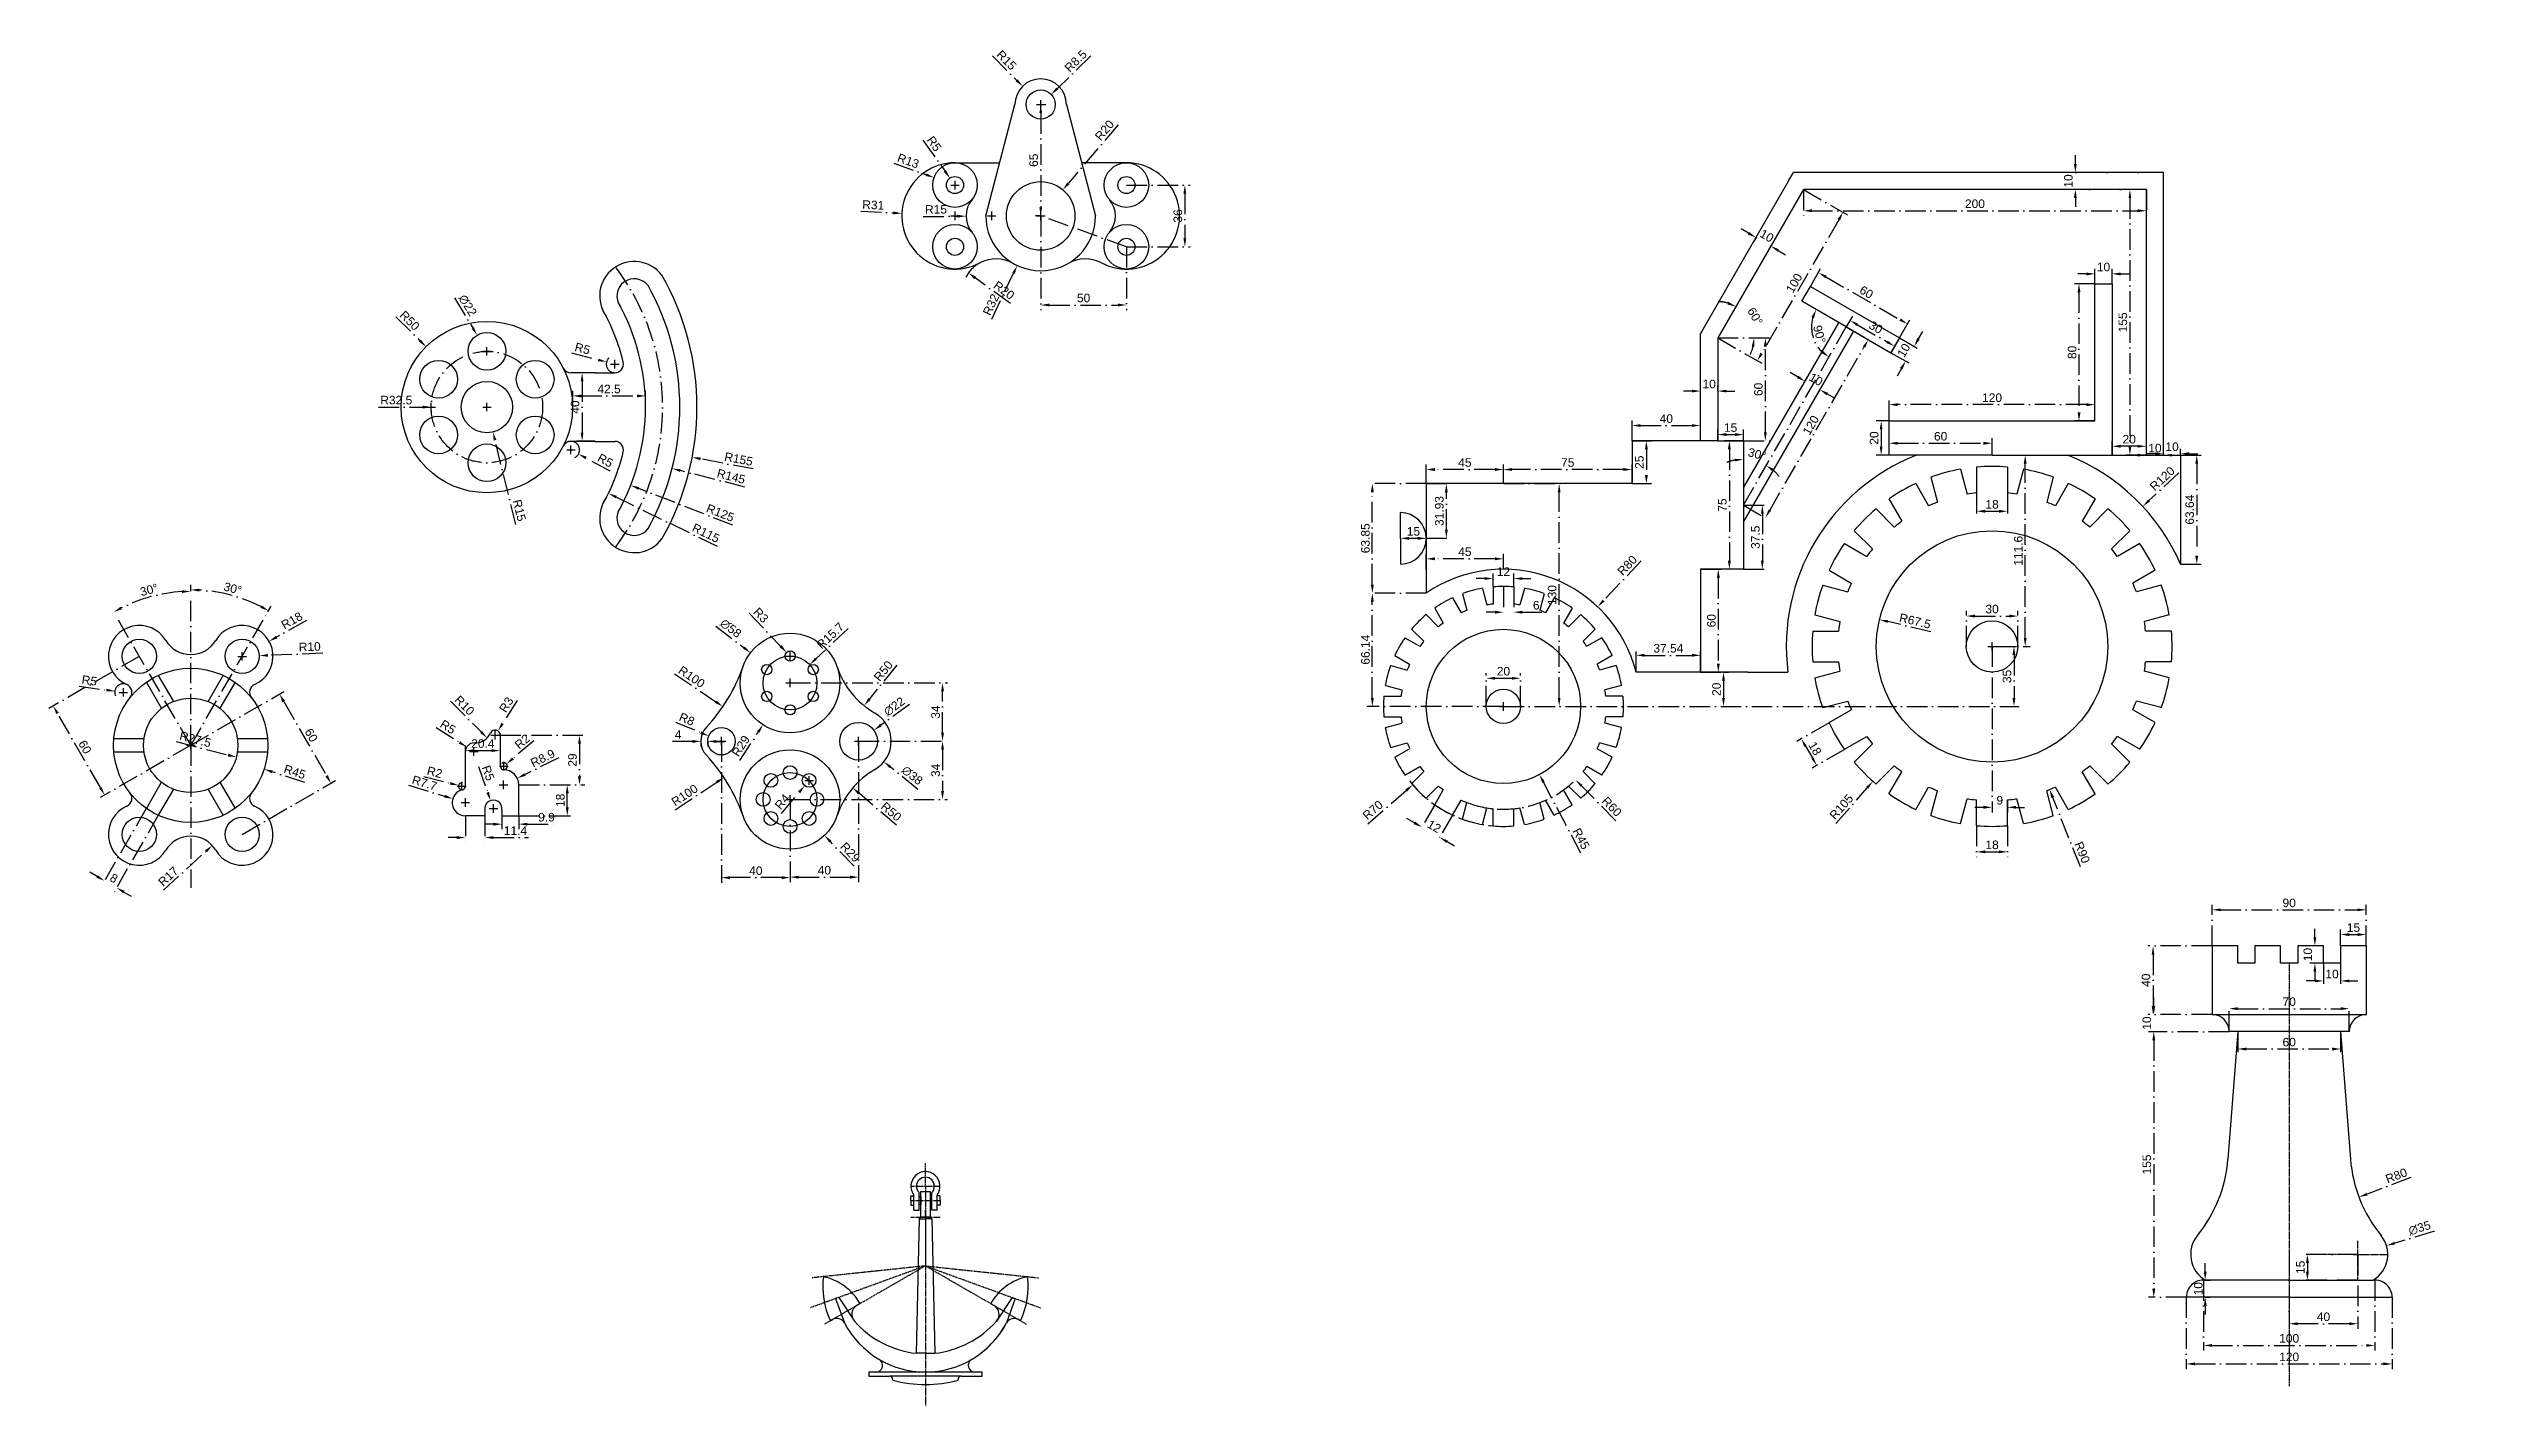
# Model space of a CAD drawing. Header units: inches. Extents: x 1970 to 3392, y 1260 to 2052.
import ezdxf

# ---------------------------------------------------------------- set-up
doc = ezdxf.new("R2010")
doc.units = ezdxf.units.IN
doc.header["$MEASUREMENT"] = 0
doc.linetypes.add('ACAD_ISO10W100', pattern=[18, 12, -3, 0, -3])
doc.linetypes.add('DASHED', pattern=[0.75, 0.5, -0.25])
doc.layers.add('COTE', color=90, linetype='ACAD_ISO10W100')
doc.layers.add('Masura', color=10, linetype='DASHED', plot=False)
doc.styles.get("Standard").update_dxf_attribs({"font": 'arial.ttf'})
doc.dimstyles.new('ISO-50', dxfattribs={"dimscale": 0, "dimtxt": 5, "dimasz": 5, "dimexe": 3, "dimexo": 0, "dimgap": 1.5, "dimtad": 1, "dimdsep": 46, "dimtxsty": 'Standard', "dimcen": 2.5, "dimclre": 256, "dimaunit": 1, "dimadec": 0, "dimazin": 2, "dimtp": 0.012, "dimtm": 0.05, "dimtfac": 0.5, "dimtofl": 0, "dimtmove": 0, "dimatfit": 3, "dimfxl": 1, "dimtolj": 1, "dimarcsym": 0})

msp = doc.modelspace()

# ---------------------------------------------------------------- blocks, each defined once
blk = doc.blocks.new('*D4')
at = {"layer": 'COTE', "color": 0, "lineweight": -2, "transparency": 16777216}
blk.add_arc((2052.3, 1645.6), 89.8, 93.1888, 116.8112, dxfattribs=at)
at = {"layer": 'COTE', "color": 0, "transparency": 16777216}
for points in [[(2047.3, 1736.1), (2047.3, 1734.5), (2052.3, 1735.4)], [(2012.2, 1725), (2011.4, 1726.5), (2007.4, 1723.4)]]:
    blk.add_solid(points, dxfattribs=at)
at = {"layer": 'Defpoints', "color": 0, "transparency": 16777216}
for p in [(2052.3, 1735.6), (2007.3, 1723.5), (2036.7, 1734.1), (2052.3, 1645.6), (2052.3, 1645.6)]:
    blk.add_point(p, dxfattribs=at)
at = {"layer": 'COTE', "color": 0, "transparency": 16777216, "insert": (2028, 1736.3), "char_height": 5, "attachment_point": 5, "rotation": 15}
blk.add_mtext('\\A1;30°', dxfattribs=at)
blk = doc.blocks.new('*D5')
at = {"layer": 'COTE', "lineweight": -2, "transparency": 16777216}
for p, q in [((2052.3, 1735.6), (2052.3, 1739.3)), ((2097.3, 1723.5), (2099.2, 1726.7))]:
    blk.add_line(p, q, dxfattribs=at)
at = {"layer": 'COTE', "color": 0, "lineweight": -2, "transparency": 16777216}
blk.add_arc((2052.3, 1645.6), 90.7, 63.158, 86.842, dxfattribs=at)
at = {"layer": 'COTE', "color": 0, "transparency": 16777216}
for points in [[(2057.3, 1735.3), (2057.3, 1737), (2052.3, 1736.3)], [(2093.7, 1727.3), (2092.9, 1725.8), (2097.7, 1724.1)]]:
    blk.add_solid(points, dxfattribs=at)
at = {"layer": 'Defpoints', "color": 0, "transparency": 16777216}
for p in [(2052.3, 1735.6), (2083.3, 1730.8), (2097.3, 1723.5), (2052.3, 1645.6), (2052.3, 1645.6)]:
    blk.add_point(p, dxfattribs=at)
at = {"layer": 'COTE', "color": 0, "transparency": 16777216, "insert": (2076.8, 1737.1), "char_height": 5, "attachment_point": 5, "rotation": 345}
blk.add_mtext('\\A1;30°', dxfattribs=at)
blk = doc.blocks.new('*U6')
at = {"layer": 'Defpoints'}
for p, q in [((-8.8, 4), (8.8, 4)), ((8.8, -4), (-8.8, -4))]:
    blk.add_line(p, q, dxfattribs=at)
blk = doc.blocks.new('*U7')
at = {"layer": 'Defpoints', "color": 0, "linetype": 'ByBlock', "lineweight": -2, "transparency": 16777216}
for p, rotation in [((2034.3, 1676.8), 120), ((2070.3, 1676.8), 59.99999999999999), ((2016.3, 1645.6), 180), ((2034.3, 1614.4), 239.9999999999999), ((2070.3, 1614.4), 299.9999999999999)]:
    blk.add_blockref('*U6', p, dxfattribs=dict(at, rotation=rotation))
blk.add_blockref('*U6', (2088.3, 1645.6), dxfattribs=at)
blk = doc.blocks.new('*D8')
at = {"layer": 'COTE', "lineweight": -2, "transparency": 16777216}
for p, q in [((2079.8, 1697.5), (2084.8, 1697.5)), ((2082.3, 1695), (2082.3, 1700))]:
    blk.add_line(p, q, dxfattribs=at)
at = {"layer": 'COTE', "color": 0, "lineweight": -2, "transparency": 16777216}
blk.add_line((2129.3, 1699.3), (2097.3, 1698.1), dxfattribs=at)
at = {"layer": 'COTE', "color": 0, "transparency": 16777216}
blk.add_solid([(2097.3, 1698.9), (2097.3, 1697.3), (2092.3, 1697.9)], dxfattribs=at)
at = {"layer": 'Defpoints', "color": 0, "transparency": 16777216}
for p in [(2082.3, 1697.5), (2092.3, 1697.9)]:
    blk.add_point(p, dxfattribs=at)
at = {"layer": 'COTE', "color": 0, "transparency": 16777216, "insert": (2121.7, 1703.1), "char_height": 5, "attachment_point": 5, "rotation": 2.1328}
blk.add_mtext('\\A1;R10', dxfattribs=at)
blk = doc.blocks.new('*D9')
at = {"layer": 'COTE', "color": 0, "lineweight": -2, "transparency": 16777216}
blk.add_line((2119.8, 1718.5), (2102.4, 1708.8), dxfattribs=at)
at = {"layer": 'COTE', "lineweight": -2, "transparency": 16777216}
for p, q in [((2079.8, 1697.5), (2084.8, 1697.5)), ((2082.3, 1695), (2082.3, 1700))]:
    blk.add_line(p, q, dxfattribs=at)
at = {"layer": 'COTE', "color": 0, "transparency": 16777216}
blk.add_solid([(2102, 1709.5), (2102.8, 1708), (2098, 1706.3)], dxfattribs=at)
at = {"layer": 'Defpoints', "color": 0, "transparency": 16777216}
for p in [(2082.3, 1697.5), (2098, 1706.3)]:
    blk.add_point(p, dxfattribs=at)
at = {"layer": 'COTE', "color": 0, "transparency": 16777216, "insert": (2111.3, 1718.4), "char_height": 5, "attachment_point": 5, "rotation": 29.2376}
blk.add_mtext('\\A1;R18', dxfattribs=at)
blk = doc.blocks.new('*D10')
at = {"layer": 'COTE', "lineweight": -2, "transparency": 16777216}
for p, q in [((2052.3, 1645.6), (2106.7, 1677)), ((2082.3, 1593.6), (2136.7, 1625))]:
    blk.add_line(p, q, dxfattribs=at)
at = {"layer": 'COTE', "color": 0, "lineweight": -2, "transparency": 16777216}
blk.add_line((2106.6, 1671.1), (2131.6, 1627.8), dxfattribs=at)
at = {"layer": 'COTE', "color": 0, "transparency": 16777216}
for points in [[(2107.3, 1671.6), (2105.8, 1670.7), (2104.1, 1675.5)], [(2132.3, 1628.3), (2130.8, 1627.4), (2134.1, 1623.5)]]:
    blk.add_solid(points, dxfattribs=at)
at = {"layer": 'Defpoints', "color": 0, "transparency": 16777216}
for p in [(2052.3, 1645.6), (2134.1, 1623.5), (2082.3, 1593.6)]:
    blk.add_point(p, dxfattribs=at)
at = {"layer": 'COTE', "color": 0, "transparency": 16777216, "insert": (2122.6, 1651.5), "char_height": 5, "attachment_point": 5, "rotation": 300}
blk.add_mtext('\\A1;60', dxfattribs=at)
blk = doc.blocks.new('*D11')
at = {"layer": 'COTE', "lineweight": -2, "transparency": 16777216}
for p, q in [((2022.3, 1697.5), (1969.5, 1667.1)), ((2052.3, 1645.6), (1999.5, 1615.1))]:
    blk.add_line(p, q, dxfattribs=at)
at = {"layer": 'COTE', "color": 0, "lineweight": -2, "transparency": 16777216}
blk.add_line((1999.6, 1620.9), (1974.6, 1664.2), dxfattribs=at)
at = {"layer": 'COTE', "color": 0, "transparency": 16777216}
for points in [[(1975.3, 1664.6), (1973.9, 1663.8), (1972.1, 1668.6)], [(2000.3, 1621.3), (1998.9, 1620.5), (2002.1, 1616.6)]]:
    blk.add_solid(points, dxfattribs=at)
at = {"layer": 'Defpoints', "color": 0, "transparency": 16777216}
for p in [(2022.3, 1697.5), (1972.1, 1668.6), (2052.3, 1645.6)]:
    blk.add_point(p, dxfattribs=at)
at = {"layer": 'COTE', "color": 0, "transparency": 16777216, "insert": (1990.6, 1644.6), "char_height": 5, "attachment_point": 5, "rotation": 300}
blk.add_mtext('\\A1;60', dxfattribs=at)
blk = doc.blocks.new('*D12')
at = {"layer": 'COTE', "color": 0, "lineweight": -2, "transparency": 16777216}
blk.add_line((1987.2, 1680.1), (2003.1, 1677.9), dxfattribs=at)
at = {"layer": 'COTE', "lineweight": -2, "transparency": 16777216}
for p, q in [((2013, 1674), (2013, 1679)), ((2010.5, 1676.5), (2015.5, 1676.5))]:
    blk.add_line(p, q, dxfattribs=at)
blk.add_arc((2013, 1676.5), 5, 66.1724, 206.3828, dxfattribs=at)
at = {"layer": 'COTE', "color": 0, "transparency": 16777216}
blk.add_solid([(2003.2, 1678.7), (2003, 1677.1), (2008.1, 1677.2)], dxfattribs=at)
at = {"layer": 'Defpoints', "color": 0, "transparency": 16777216}
for p in [(2008.1, 1677.2), (2013, 1676.5)]:
    blk.add_point(p, dxfattribs=at)
at = {"layer": 'COTE', "color": 0, "transparency": 16777216, "insert": (1993.2, 1683.4), "char_height": 5, "attachment_point": 5, "rotation": 352.0054}
blk.add_mtext('\\A1;R5', dxfattribs=at)
blk = doc.blocks.new('*D13')
at = {"layer": 'COTE', "color": 0, "lineweight": -2, "transparency": 16777216}
blk.add_line((2036.4, 1561.1), (2061.1, 1583.7), dxfattribs=at)
at = {"layer": 'COTE', "color": 0, "transparency": 16777216}
blk.add_solid([(2060.6, 1584.3), (2061.7, 1583.1), (2064.8, 1587.1)], dxfattribs=at)
at = {"layer": 'Defpoints', "color": 0, "transparency": 16777216}
for p in [(2064.8, 1587.1), (2052.3, 1575.6)]:
    blk.add_point(p, dxfattribs=at)
at = {"layer": 'COTE', "color": 0, "transparency": 16777216, "insert": (2039.2, 1569.1), "char_height": 5, "attachment_point": 5, "rotation": 42.5158}
blk.add_mtext('\\A1;R17', dxfattribs=at)
blk = doc.blocks.new('*D14')
at = {"layer": 'COTE', "lineweight": -2, "transparency": 16777216}
for p, q in [((2026.4, 1608.8), (2000.5, 1563.9)), ((2033.4, 1604.8), (2007.5, 1559.9))]:
    blk.add_line(p, q, dxfattribs=at)
at = {"layer": 'COTE', "color": 0, "lineweight": -2, "transparency": 16777216}
for p, q in [((1997.7, 1569), (1993.4, 1571.5)), ((2013.3, 1560), (2017.6, 1557.5))]:
    blk.add_line(p, q, dxfattribs=at)
at = {"layer": 'COTE', "color": 0, "transparency": 16777216}
for points in [[(1998.1, 1569.8), (1997.3, 1568.3), (2002, 1566.5)], [(2013.7, 1560.8), (2012.9, 1559.3), (2009, 1562.5)]]:
    blk.add_solid(points, dxfattribs=at)
at = {"layer": 'Defpoints', "color": 0, "transparency": 16777216}
for p in [(2026.4, 1608.8), (2033.4, 1604.8), (2009, 1562.5)]:
    blk.add_point(p, dxfattribs=at)
at = {"layer": 'COTE', "color": 0, "transparency": 16777216, "insert": (2007.5, 1568), "char_height": 5, "attachment_point": 5, "rotation": 330}
blk.add_mtext('\\A1;8', dxfattribs=at)
blk = doc.blocks.new('*D15')
at = {"layer": 'COTE', "color": 0, "lineweight": -2, "transparency": 16777216}
blk.add_line((2043.9, 1647.8), (2074.1, 1639.9), dxfattribs=at)
at = {"layer": 'COTE', "color": 0, "transparency": 16777216}
blk.add_solid([(2074.3, 1640.7), (2073.9, 1639.1), (2078.9, 1638.7)], dxfattribs=at)
at = {"layer": 'Defpoints', "color": 0, "transparency": 16777216}
for p in [(2052.3, 1645.6), (2078.9, 1638.7)]:
    blk.add_point(p, dxfattribs=at)
at = {"layer": 'COTE', "color": 0, "transparency": 16777216, "insert": (2055, 1649.1), "char_height": 5, "attachment_point": 5, "rotation": 345.4313}
blk.add_mtext('\\A1;R27.5', dxfattribs=at)
blk = doc.blocks.new('*D16')
at = {"layer": 'COTE', "lineweight": -2, "transparency": 16777216}
for p, q in [((2049.8, 1645.6), (2054.8, 1645.6)), ((2052.3, 1643.1), (2052.3, 1648.1))]:
    blk.add_line(p, q, dxfattribs=at)
at = {"layer": 'COTE', "color": 0, "lineweight": -2, "transparency": 16777216}
blk.add_line((2118.9, 1623.9), (2099.8, 1630.1), dxfattribs=at)
at = {"layer": 'COTE', "color": 0, "transparency": 16777216}
blk.add_solid([(2100.1, 1630.9), (2099.6, 1629.3), (2095.1, 1631.7)], dxfattribs=at)
at = {"layer": 'Defpoints', "color": 0, "transparency": 16777216}
for p in [(2052.3, 1645.6), (2095.1, 1631.7)]:
    blk.add_point(p, dxfattribs=at)
at = {"layer": 'COTE', "color": 0, "transparency": 16777216, "insert": (2113, 1630.1), "char_height": 5, "attachment_point": 5, "rotation": 341.982}
blk.add_mtext('\\A1;R45', dxfattribs=at)
blk = doc.blocks.new('*D17')
at = {"layer": 'COTE', "color": 0, "lineweight": -2, "transparency": 16777216}
blk.add_line((2179.4, 1622.3), (2200.4, 1615.9), dxfattribs=at)
at = {"layer": 'COTE', "lineweight": -2, "transparency": 16777216}
for p, q in [((2210, 1612.2), (2215, 1612.2)), ((2212.5, 1609.7), (2212.5, 1614.7))]:
    blk.add_line(p, q, dxfattribs=at)
at = {"layer": 'COTE', "color": 0, "transparency": 16777216}
blk.add_solid([(2200.6, 1616.7), (2200.1, 1615.1), (2205.1, 1614.4)], dxfattribs=at)
at = {"layer": 'Defpoints', "color": 0, "transparency": 16777216}
for p in [(2205.1, 1614.4), (2212.5, 1612.2)]:
    blk.add_point(p, dxfattribs=at)
at = {"layer": 'COTE', "color": 0, "transparency": 16777216, "insert": (2188.7, 1623.6), "char_height": 5, "attachment_point": 5, "rotation": 343.0334}
blk.add_mtext('\\A1;R7.7', dxfattribs=at)
blk = doc.blocks.new('*D18')
at = {"layer": 'COTE', "color": 0, "lineweight": -2, "transparency": 16777216}
blk.add_line((2188.2, 1627.4), (2203.7, 1623.4), dxfattribs=at)
at = {"layer": 'COTE', "lineweight": -2, "transparency": 16777216}
for p, q in [((2208, 1621.7), (2213, 1621.7)), ((2210.5, 1619.2), (2210.5, 1624.2))]:
    blk.add_line(p, q, dxfattribs=at)
blk.add_arc((2210.5, 1621.7), 2, 79.5485, 281.8989, dxfattribs=at)
at = {"layer": 'COTE', "color": 0, "transparency": 16777216}
blk.add_solid([(2203.9, 1624.2), (2203.5, 1622.6), (2208.6, 1622.2)], dxfattribs=at)
at = {"layer": 'Defpoints', "color": 0, "transparency": 16777216}
for p in [(2208.6, 1622.2), (2210.5, 1621.7)]:
    blk.add_point(p, dxfattribs=at)
at = {"layer": 'COTE', "color": 0, "transparency": 16777216, "insert": (2194.6, 1629.9), "char_height": 5, "attachment_point": 5, "rotation": 345.4921}
blk.add_mtext('\\A1;R2', dxfattribs=at)
blk = doc.blocks.new('*D19')
at = {"layer": 'COTE', "color": 0, "lineweight": -2, "transparency": 16777216}
blk.add_line((2220.1, 1633.3), (2225.5, 1618.1), dxfattribs=at)
at = {"layer": 'COTE', "lineweight": -2, "transparency": 16777216}
for p, q in [((2226.4, 1608.7), (2231.4, 1608.7)), ((2228.9, 1606.2), (2228.9, 1611.2))]:
    blk.add_line(p, q, dxfattribs=at)
at = {"layer": 'COTE', "color": 0, "transparency": 16777216}
blk.add_solid([(2226.3, 1618.4), (2224.7, 1617.8), (2227.2, 1613.4)], dxfattribs=at)
at = {"layer": 'Defpoints', "color": 0, "transparency": 16777216}
for p in [(2227.2, 1613.4), (2228.9, 1608.7)]:
    blk.add_point(p, dxfattribs=at)
at = {"layer": 'COTE', "color": 0, "transparency": 16777216, "insert": (2225.8, 1629.4), "char_height": 5, "attachment_point": 5, "rotation": 289.6405}
blk.add_mtext('\\A1;R5', dxfattribs=at)
blk = doc.blocks.new('*D20')
at = {"layer": 'COTE', "color": 0, "lineweight": -2, "transparency": 16777216}
blk.add_line((2267, 1638.2), (2247.3, 1628.6), dxfattribs=at)
at = {"layer": 'COTE', "lineweight": -2, "transparency": 16777216}
for p, q in [((2232.3, 1622.5), (2237.3, 1622.5)), ((2234.8, 1620), (2234.8, 1625))]:
    blk.add_line(p, q, dxfattribs=at)
at = {"layer": 'COTE', "color": 0, "transparency": 16777216}
blk.add_solid([(2246.9, 1629.3), (2247.7, 1627.8), (2242.8, 1626.4)], dxfattribs=at)
at = {"layer": 'Defpoints', "color": 0, "transparency": 16777216}
for p in [(2234.8, 1622.5), (2242.8, 1626.4)]:
    blk.add_point(p, dxfattribs=at)
at = {"layer": 'COTE', "color": 0, "transparency": 16777216, "insert": (2257.6, 1638.1), "char_height": 5, "attachment_point": 5, "rotation": 26.0594}
blk.add_mtext('\\A1;R8.9', dxfattribs=at)
blk = doc.blocks.new('*D21')
at = {"layer": 'COTE', "lineweight": -2, "transparency": 16777216}
for p, q in [((2234.9, 1630.9), (2234.9, 1635.9)), ((2232.4, 1633.4), (2237.4, 1633.4))]:
    blk.add_line(p, q, dxfattribs=at)
at = {"layer": 'COTE', "color": 0, "lineweight": -2, "transparency": 16777216}
blk.add_line((2252.5, 1648.3), (2240.2, 1637.9), dxfattribs=at)
at = {"layer": 'COTE', "lineweight": -2, "transparency": 16777216}
blk.add_arc((2234.9, 1633.4), 2, 269.4743, 126.2876, dxfattribs=at)
at = {"layer": 'COTE', "color": 0, "transparency": 16777216}
blk.add_solid([(2239.7, 1638.5), (2240.8, 1637.3), (2236.4, 1634.7)], dxfattribs=at)
at = {"layer": 'Defpoints', "color": 0, "transparency": 16777216}
for p in [(2234.9, 1633.4), (2236.4, 1634.7)]:
    blk.add_point(p, dxfattribs=at)
at = {"layer": 'COTE', "color": 0, "transparency": 16777216, "insert": (2245.7, 1647.8), "char_height": 5, "attachment_point": 5, "rotation": 40.3439}
blk.add_mtext('\\A1;R2', dxfattribs=at)
blk = doc.blocks.new('*D22')
at = {"layer": 'COTE', "color": 0, "lineweight": -2, "transparency": 16777216}
blk.add_line((2242.8, 1671.8), (2234.2, 1658.2), dxfattribs=at)
at = {"layer": 'COTE', "lineweight": -2, "transparency": 16777216}
for p, q in [((2227.4, 1651.5), (2232.4, 1651.5)), ((2229.9, 1649), (2229.9, 1654))]:
    blk.add_line(p, q, dxfattribs=at)
at = {"layer": 'COTE', "color": 0, "transparency": 16777216}
blk.add_solid([(2233.5, 1658.7), (2234.9, 1657.8), (2231.5, 1654)], dxfattribs=at)
at = {"layer": 'Defpoints', "color": 0, "transparency": 16777216}
for p in [(2229.9, 1651.5), (2231.5, 1654)]:
    blk.add_point(p, dxfattribs=at)
at = {"layer": 'COTE', "color": 0, "transparency": 16777216, "insert": (2236.4, 1669.3), "char_height": 5, "attachment_point": 5, "rotation": 57.643}
blk.add_mtext('\\A1;R3', dxfattribs=at)
blk = doc.blocks.new('*D23')
at = {"layer": 'COTE', "lineweight": -2, "transparency": 16777216}
for p, q in [((2212.5, 1604.5), (2212.5, 1588.8)), ((2223.9, 1604.5), (2223.9, 1588.8))]:
    blk.add_line(p, q, dxfattribs=at)
at = {"layer": 'COTE', "color": 0, "lineweight": -2, "transparency": 16777216}
for p, q in [((2207.5, 1591.8), (2202.5, 1591.8)), ((2228.9, 1591.8), (2249.4, 1591.8))]:
    blk.add_line(p, q, dxfattribs=at)
at = {"layer": 'COTE', "color": 0, "transparency": 16777216}
for points in [[(2207.5, 1592.6), (2207.5, 1590.9), (2212.5, 1591.8)], [(2228.9, 1592.6), (2228.9, 1590.9), (2223.9, 1591.8)]]:
    blk.add_solid(points, dxfattribs=at)
at = {"layer": 'Defpoints', "color": 0, "transparency": 16777216}
for p in [(2212.5, 1604.5), (2223.9, 1604.5), (2223.9, 1591.8)]:
    blk.add_point(p, dxfattribs=at)
at = {"layer": 'COTE', "color": 0, "transparency": 16777216, "insert": (2241.7, 1595.8), "char_height": 5, "attachment_point": 5}
blk.add_mtext('\\A1;11.4', dxfattribs=at)
blk = doc.blocks.new('*D24')
at = {"layer": 'COTE', "color": 0, "lineweight": -2, "transparency": 16777216}
for p, q in [((2228.8, 1599.6), (2223.8, 1599.6)), ((2248.7, 1599.6), (2265.8, 1599.6))]:
    blk.add_line(p, q, dxfattribs=at)
at = {"layer": 'COTE', "lineweight": -2, "transparency": 16777216}
for p, q in [((2233.8, 1604.5), (2233.8, 1596.6)), ((2243.7, 1604.5), (2243.7, 1596.6))]:
    blk.add_line(p, q, dxfattribs=at)
at = {"layer": 'COTE', "color": 0, "transparency": 16777216}
for points in [[(2228.8, 1600.4), (2228.8, 1598.7), (2233.8, 1599.6)], [(2248.7, 1600.4), (2248.7, 1598.7), (2243.7, 1599.6)]]:
    blk.add_solid(points, dxfattribs=at)
at = {"layer": 'Defpoints', "color": 0, "transparency": 16777216}
for p in [(2233.8, 1604.5), (2243.7, 1604.5), (2243.7, 1599.6)]:
    blk.add_point(p, dxfattribs=at)
at = {"layer": 'COTE', "color": 0, "transparency": 16777216, "insert": (2259.8, 1603.6), "char_height": 5, "attachment_point": 5}
blk.add_mtext('\\A1;9.9', dxfattribs=at)
blk = doc.blocks.new('*D25')
at = {"layer": 'COTE', "lineweight": -2, "transparency": 16777216}
for p, q in [((2243.7, 1622.5), (2274.9, 1622.5)), ((2243.7, 1604.5), (2274.9, 1604.5))]:
    blk.add_line(p, q, dxfattribs=at)
at = {"layer": 'COTE', "color": 0, "lineweight": -2, "transparency": 16777216}
blk.add_line((2271.9, 1609.5), (2271.9, 1617.5), dxfattribs=at)
at = {"layer": 'COTE', "color": 0, "transparency": 16777216}
for points in [[(2271.1, 1617.5), (2272.8, 1617.5), (2271.9, 1622.5)], [(2271.1, 1609.5), (2272.8, 1609.5), (2271.9, 1604.5)]]:
    blk.add_solid(points, dxfattribs=at)
at = {"layer": 'Defpoints', "color": 0, "transparency": 16777216}
for p in [(2243.7, 1622.5), (2271.9, 1622.5), (2243.7, 1604.5)]:
    blk.add_point(p, dxfattribs=at)
at = {"layer": 'COTE', "color": 0, "transparency": 16777216, "insert": (2267.9, 1613.5), "char_height": 5, "attachment_point": 5, "rotation": 90}
blk.add_mtext('\\A1;18', dxfattribs=at)
blk = doc.blocks.new('*D26')
at = {"layer": 'COTE', "lineweight": -2, "transparency": 16777216}
for p, q in [((2232.9, 1651.5), (2282.1, 1651.5)), ((2243.7, 1622.5), (2282.1, 1622.5))]:
    blk.add_line(p, q, dxfattribs=at)
at = {"layer": 'COTE', "color": 0, "lineweight": -2, "transparency": 16777216}
blk.add_line((2279.1, 1646.5), (2279.1, 1627.5), dxfattribs=at)
at = {"layer": 'COTE', "color": 0, "transparency": 16777216}
for points in [[(2278.2, 1646.5), (2279.9, 1646.5), (2279.1, 1651.5)], [(2278.2, 1627.5), (2279.9, 1627.5), (2279.1, 1622.5)]]:
    blk.add_solid(points, dxfattribs=at)
at = {"layer": 'Defpoints', "color": 0, "transparency": 16777216}
for p in [(2232.9, 1651.5), (2243.7, 1622.5), (2279.1, 1622.5)]:
    blk.add_point(p, dxfattribs=at)
at = {"layer": 'COTE', "color": 0, "transparency": 16777216, "insert": (2275, 1637), "char_height": 5, "attachment_point": 5, "rotation": 90}
blk.add_mtext('\\A1;29', dxfattribs=at)
blk = doc.blocks.new('*D27')
at = {"layer": 'COTE', "lineweight": -2, "transparency": 16777216}
for p, q in [((2212.5, 1638), (2212.5, 1645.5)), ((2232.9, 1638), (2232.9, 1645.5))]:
    blk.add_line(p, q, dxfattribs=at)
at = {"layer": 'COTE', "color": 0, "lineweight": -2, "transparency": 16777216}
blk.add_line((2217.5, 1642.5), (2227.9, 1642.5), dxfattribs=at)
at = {"layer": 'COTE', "color": 0, "transparency": 16777216}
for points in [[(2217.5, 1643.3), (2217.5, 1641.7), (2212.5, 1642.5)], [(2227.9, 1643.3), (2227.9, 1641.7), (2232.9, 1642.5)]]:
    blk.add_solid(points, dxfattribs=at)
at = {"layer": 'Defpoints', "color": 0, "transparency": 16777216}
for p in [(2212.5, 1638), (2232.9, 1642.5), (2232.9, 1638)]:
    blk.add_point(p, dxfattribs=at)
at = {"layer": 'COTE', "color": 0, "transparency": 16777216, "insert": (2222.7, 1646.6), "char_height": 5, "attachment_point": 5}
blk.add_mtext('\\A1;20.4', dxfattribs=at)
blk = doc.blocks.new('*D28')
at = {"layer": 'COTE', "color": 0, "lineweight": -2, "transparency": 16777216}
blk.add_line((2203.8, 1671.3), (2221.7, 1653.4), dxfattribs=at)
at = {"layer": 'COTE', "color": 0, "transparency": 16777216}
blk.add_solid([(2222.2, 1654), (2221.1, 1652.8), (2225.2, 1649.9)], dxfattribs=at)
at = {"layer": 'Defpoints', "color": 0, "transparency": 16777216}
for p in [(2218.1, 1657), (2225.2, 1649.9)]:
    blk.add_point(p, dxfattribs=at)
at = {"layer": 'COTE', "color": 0, "transparency": 16777216, "insert": (2212, 1668.9), "char_height": 5, "attachment_point": 5, "rotation": 314.8437}
blk.add_mtext('\\A1;R10', dxfattribs=at)
blk = doc.blocks.new('*D29')
at = {"layer": 'COTE', "color": 0, "lineweight": -2, "transparency": 16777216}
blk.add_line((2195.4, 1655.9), (2209.1, 1647.3), dxfattribs=at)
at = {"layer": 'COTE', "lineweight": -2, "transparency": 16777216}
for p, q in [((2215, 1642), (2220, 1642)), ((2217.5, 1639.5), (2217.5, 1644.5))]:
    blk.add_line(p, q, dxfattribs=at)
at = {"layer": 'COTE', "color": 0, "transparency": 16777216}
blk.add_solid([(2209.5, 1648), (2208.6, 1646.6), (2213.3, 1644.6)], dxfattribs=at)
at = {"layer": 'Defpoints', "color": 0, "transparency": 16777216}
for p in [(2213.3, 1644.6), (2217.5, 1642)]:
    blk.add_point(p, dxfattribs=at)
at = {"layer": 'COTE', "color": 0, "transparency": 16777216, "insert": (2202.3, 1656.3), "char_height": 5, "attachment_point": 5, "rotation": 327.7874}
blk.add_mtext('\\A1;R5', dxfattribs=at)
blk = doc.blocks.new('*U30')
at = {"layer": 'Defpoints'}
blk.add_circle((0, 0), 11, dxfattribs=at)
blk = doc.blocks.new('*U31')
at = {"layer": 'Defpoints', "color": 0, "linetype": 'ByBlock', "lineweight": -2, "transparency": 16777216}
blk.add_blockref('*U30', (2225.1, 1875.5), dxfattribs=at)
for p, rotation in [((2196.9, 1859.2), 59.99999999999999), ((2253.2, 1859.2), 300.0000000000001), ((2196.9, 1826.7), 120), ((2253.2, 1826.7), 240), ((2225.1, 1810.5), 180)]:
    blk.add_blockref('*U30', p, dxfattribs=dict(at, rotation=rotation))
blk = doc.blocks.new('*D36')
at = {"layer": 'COTE', "color": 0, "lineweight": -2, "transparency": 16777216}
blk.add_line((2274.4, 1874.6), (2290, 1870.5), dxfattribs=at)
at = {"layer": 'COTE', "lineweight": -2, "transparency": 16777216}
for p, q in [((2297.2, 1868), (2302.2, 1868)), ((2299.7, 1865.5), (2299.7, 1870.5))]:
    blk.add_line(p, q, dxfattribs=at)
blk.add_arc((2299.7, 1868), 5, 130.8668, 270, dxfattribs=at)
at = {"layer": 'COTE', "color": 0, "transparency": 16777216}
blk.add_solid([(2290.2, 1871.3), (2289.8, 1869.7), (2294.9, 1869.3)], dxfattribs=at)
at = {"layer": 'Defpoints', "color": 0, "transparency": 16777216}
for p in [(2294.9, 1869.3), (2299.7, 1868)]:
    blk.add_point(p, dxfattribs=at)
at = {"layer": 'COTE', "color": 0, "transparency": 16777216, "insert": (2280.8, 1877.1), "char_height": 5, "attachment_point": 5, "rotation": 345.2443}
blk.add_mtext('\\A1;R5', dxfattribs=at)
blk = doc.blocks.new('*D37')
at = {"layer": 'COTE', "lineweight": -2, "transparency": 16777216}
for p, q in [((2271.6, 1818), (2276.6, 1818)), ((2274.1, 1815.5), (2274.1, 1820.5))]:
    blk.add_line(p, q, dxfattribs=at)
at = {"layer": 'COTE', "color": 0, "lineweight": -2, "transparency": 16777216}
blk.add_line((2297, 1805.6), (2282.9, 1813.2), dxfattribs=at)
at = {"layer": 'COTE', "lineweight": -2, "transparency": 16777216}
blk.add_arc((2274.1, 1818), 5, 297.307, 90, dxfattribs=at)
at = {"layer": 'COTE', "color": 0, "transparency": 16777216}
blk.add_solid([(2283.3, 1814), (2282.5, 1812.5), (2278.5, 1815.6)], dxfattribs=at)
at = {"layer": 'Defpoints', "color": 0, "transparency": 16777216}
for p in [(2274.1, 1818), (2278.5, 1815.6)]:
    blk.add_point(p, dxfattribs=at)
at = {"layer": 'COTE', "color": 0, "transparency": 16777216, "insert": (2294.1, 1811.8), "char_height": 5, "attachment_point": 5, "rotation": 331.6845}
blk.add_mtext('\\A1;R5', dxfattribs=at)
blk = doc.blocks.new('*D38')
at = {"layer": 'COTE', "lineweight": -2, "transparency": 16777216}
for p, q in [((2190.1, 1843), (2195.1, 1843)), ((2192.6, 1840.5), (2192.6, 1845.5))]:
    blk.add_line(p, q, dxfattribs=at)
at = {"layer": 'COTE', "color": 0, "lineweight": -2, "transparency": 16777216}
blk.add_line((2380.4, 1806.9), (2349.7, 1812.8), dxfattribs=at)
at = {"layer": 'COTE', "color": 0, "transparency": 16777216}
blk.add_solid([(2349.8, 1813.6), (2349.5, 1811.9), (2344.8, 1813.7)], dxfattribs=at)
at = {"layer": 'Defpoints', "color": 0, "transparency": 16777216}
for p in [(2192.6, 1843), (2344.8, 1813.7)]:
    blk.add_point(p, dxfattribs=at)
at = {"layer": 'COTE', "color": 0, "transparency": 16777216, "insert": (2371.9, 1812.6), "char_height": 5, "attachment_point": 5, "rotation": 349.1153}
blk.add_mtext('\\A1;R155', dxfattribs=at)
blk = doc.blocks.new('*D39')
at = {"layer": 'COTE', "lineweight": -2, "transparency": 16777216}
for p, q in [((2190.1, 1843), (2195.1, 1843)), ((2192.6, 1840.5), (2192.6, 1845.5))]:
    blk.add_line(p, q, dxfattribs=at)
at = {"layer": 'COTE', "color": 0, "lineweight": -2, "transparency": 16777216}
blk.add_line((2375.6, 1796.3), (2337.9, 1805.9), dxfattribs=at)
at = {"layer": 'COTE', "color": 0, "transparency": 16777216}
blk.add_solid([(2338.1, 1806.7), (2337.7, 1805.1), (2333.1, 1807.1)], dxfattribs=at)
at = {"layer": 'Defpoints', "color": 0, "transparency": 16777216}
for p in [(2192.6, 1843), (2333.1, 1807.1)]:
    blk.add_point(p, dxfattribs=at)
at = {"layer": 'COTE', "color": 0, "transparency": 16777216, "insert": (2367.5, 1802.5), "char_height": 5, "attachment_point": 5, "rotation": 345.6885}
blk.add_mtext('\\A1;R145', dxfattribs=at)
blk = doc.blocks.new('*D40')
at = {"layer": 'COTE', "lineweight": -2, "transparency": 16777216}
for p, q in [((2190.1, 1843), (2195.1, 1843)), ((2192.6, 1840.5), (2192.6, 1845.5))]:
    blk.add_line(p, q, dxfattribs=at)
at = {"layer": 'COTE', "color": 0, "lineweight": -2, "transparency": 16777216}
blk.add_line((2368.5, 1774), (2313.6, 1795.5), dxfattribs=at)
at = {"layer": 'COTE', "color": 0, "transparency": 16777216}
blk.add_solid([(2313.9, 1796.3), (2313.3, 1794.7), (2308.9, 1797.3)], dxfattribs=at)
at = {"layer": 'Defpoints', "color": 0, "transparency": 16777216}
for p in [(2192.6, 1843), (2308.9, 1797.3)]:
    blk.add_point(p, dxfattribs=at)
at = {"layer": 'COTE', "color": 0, "transparency": 16777216, "insert": (2361.2, 1781.2), "char_height": 5, "attachment_point": 5, "rotation": 338.5909}
blk.add_mtext('\\A1;R125', dxfattribs=at)
blk = doc.blocks.new('*D41')
at = {"layer": 'COTE', "lineweight": -2, "transparency": 16777216}
for p, q in [((2190.1, 1843), (2195.1, 1843)), ((2192.6, 1840.5), (2192.6, 1845.5))]:
    blk.add_line(p, q, dxfattribs=at)
at = {"layer": 'COTE', "color": 0, "lineweight": -2, "transparency": 16777216}
blk.add_line((2359.5, 1761.6), (2300.4, 1790.4), dxfattribs=at)
at = {"layer": 'COTE', "color": 0, "transparency": 16777216}
blk.add_solid([(2300.8, 1791.2), (2300.1, 1789.7), (2296, 1792.6)], dxfattribs=at)
at = {"layer": 'Defpoints', "color": 0, "transparency": 16777216}
for p in [(2192.6, 1843), (2296, 1792.6)]:
    blk.add_point(p, dxfattribs=at)
at = {"layer": 'COTE', "color": 0, "transparency": 16777216, "insert": (2352.8, 1769.4), "char_height": 5, "attachment_point": 5, "rotation": 334.0251}
blk.add_mtext('\\A1;R115', dxfattribs=at)
blk = doc.blocks.new('*D42')
at = {"layer": 'COTE', "color": 0, "lineweight": -2, "transparency": 16777216}
blk.add_line((2171.9, 1895.7), (2186, 1881.7), dxfattribs=at)
at = {"layer": 'COTE', "lineweight": -2, "transparency": 16777216}
for p, q in [((2222.6, 1843), (2227.6, 1843)), ((2225.1, 1840.5), (2225.1, 1845.5))]:
    blk.add_line(p, q, dxfattribs=at)
at = {"layer": 'COTE', "color": 0, "transparency": 16777216}
blk.add_solid([(2186.6, 1882.3), (2185.4, 1881.1), (2189.6, 1878.2)], dxfattribs=at)
at = {"layer": 'Defpoints', "color": 0, "transparency": 16777216}
for p in [(2189.6, 1878.2), (2225.1, 1843)]:
    blk.add_point(p, dxfattribs=at)
at = {"layer": 'COTE', "color": 0, "transparency": 16777216, "insert": (2180, 1893.4), "char_height": 5, "attachment_point": 5, "rotation": 315.2467}
blk.add_mtext('\\A1;R50', dxfattribs=at)
blk = doc.blocks.new('*D43')
at = {"layer": 'COTE', "color": 0, "lineweight": -2, "transparency": 16777216}
blk.add_line((2161.8, 1843), (2187.6, 1843), dxfattribs=at)
at = {"layer": 'COTE', "lineweight": -2, "transparency": 16777216}
for p, q in [((2222.6, 1843), (2227.6, 1843)), ((2225.1, 1840.5), (2225.1, 1845.5))]:
    blk.add_line(p, q, dxfattribs=at)
at = {"layer": 'COTE', "color": 0, "transparency": 16777216}
blk.add_solid([(2187.6, 1843.8), (2187.6, 1842.1), (2192.6, 1843)], dxfattribs=at)
at = {"layer": 'Defpoints', "color": 0, "transparency": 16777216}
for p in [(2192.6, 1843), (2225.1, 1843)]:
    blk.add_point(p, dxfattribs=at)
at = {"layer": 'COTE', "color": 0, "transparency": 16777216, "insert": (2172.2, 1847), "char_height": 5, "attachment_point": 5}
blk.add_mtext('\\A1;R32.5', dxfattribs=at)
blk = doc.blocks.new('*D44')
at = {"layer": 'COTE', "lineweight": -2, "transparency": 16777216}
for p, q in [((2222.6, 1843), (2227.6, 1843)), ((2225.1, 1840.5), (2225.1, 1845.5))]:
    blk.add_line(p, q, dxfattribs=at)
at = {"layer": 'COTE', "color": 0, "lineweight": -2, "transparency": 16777216}
blk.add_line((2241.9, 1774.4), (2229.8, 1823.6), dxfattribs=at)
at = {"layer": 'COTE', "color": 0, "transparency": 16777216}
blk.add_solid([(2230.6, 1823.8), (2229, 1823.4), (2228.6, 1828.4)], dxfattribs=at)
at = {"layer": 'Defpoints', "color": 0, "transparency": 16777216}
for p in [(2225.1, 1843), (2228.6, 1828.4)]:
    blk.add_point(p, dxfattribs=at)
at = {"layer": 'COTE', "color": 0, "transparency": 16777216, "insert": (2244, 1782.7), "char_height": 5, "attachment_point": 5, "rotation": 283.7904}
blk.add_mtext('\\A1;R15', dxfattribs=at)
blk = doc.blocks.new('*D45')
at = {"layer": 'COTE', "color": 0, "lineweight": -2, "transparency": 16777216}
blk.add_line((2206.1, 1906.7), (2216.8, 1889.2), dxfattribs=at)
at = {"layer": 'COTE', "lineweight": -2, "transparency": 16777216}
for p, q in [((2225.1, 1873), (2225.1, 1878)), ((2222.6, 1875.5), (2227.6, 1875.5))]:
    blk.add_line(p, q, dxfattribs=at)
at = {"layer": 'COTE', "color": 0, "transparency": 16777216}
blk.add_solid([(2217.5, 1889.6), (2216.1, 1888.7), (2219.4, 1884.9)], dxfattribs=at)
at = {"layer": 'Defpoints', "color": 0, "transparency": 16777216}
for p in [(2219.4, 1884.9), (2230.8, 1866.1)]:
    blk.add_point(p, dxfattribs=at)
at = {"layer": 'COTE', "color": 0, "transparency": 16777216, "insert": (2213.8, 1902.3), "char_height": 5, "attachment_point": 5, "rotation": 301.1938}
blk.add_mtext('\\A1;∅22', dxfattribs=at)
blk = doc.blocks.new('*D46')
at = {"layer": 'COTE', "lineweight": -2, "transparency": 16777216}
for p, q in [((2288.2, 1863), (2277.6, 1863)), ((2288.2, 1823), (2277.6, 1823))]:
    blk.add_line(p, q, dxfattribs=at)
at = {"layer": 'COTE', "color": 0, "lineweight": -2, "transparency": 16777216}
blk.add_line((2280.6, 1858), (2280.6, 1828), dxfattribs=at)
at = {"layer": 'COTE', "color": 0, "transparency": 16777216}
for points in [[(2279.8, 1858), (2281.4, 1858), (2280.6, 1863)], [(2279.8, 1828), (2281.4, 1828), (2280.6, 1823)]]:
    blk.add_solid(points, dxfattribs=at)
at = {"layer": 'Defpoints', "color": 0, "transparency": 16777216}
for p in [(2288.2, 1863), (2280.6, 1823), (2288.2, 1823)]:
    blk.add_point(p, dxfattribs=at)
at = {"layer": 'COTE', "color": 0, "transparency": 16777216, "insert": (2276.5, 1843), "char_height": 5, "attachment_point": 5, "rotation": 90}
blk.add_mtext('\\A1;40', dxfattribs=at)
blk = doc.blocks.new('*D47')
at = {"layer": 'COTE', "lineweight": -2, "transparency": 16777216}
for p, q in [((2275.1, 1843), (2275.1, 1852.5)), ((2317.6, 1843), (2317.6, 1852.5))]:
    blk.add_line(p, q, dxfattribs=at)
at = {"layer": 'COTE', "color": 0, "lineweight": -2, "transparency": 16777216}
blk.add_line((2280.1, 1849.5), (2312.6, 1849.5), dxfattribs=at)
at = {"layer": 'COTE', "color": 0, "transparency": 16777216}
for points in [[(2280.1, 1850.3), (2280.1, 1848.6), (2275.1, 1849.5)], [(2312.6, 1850.3), (2312.6, 1848.6), (2317.6, 1849.5)]]:
    blk.add_solid(points, dxfattribs=at)
at = {"layer": 'Defpoints', "color": 0, "transparency": 16777216}
for p in [(2317.6, 1849.5), (2275.1, 1843), (2317.6, 1843)]:
    blk.add_point(p, dxfattribs=at)
at = {"layer": 'COTE', "color": 0, "transparency": 16777216, "insert": (2296.3, 1853.5), "char_height": 5, "attachment_point": 5}
blk.add_mtext('\\A1;42.5', dxfattribs=at)
blk = doc.blocks.new('*U48')
at = {"layer": 'Defpoints'}
blk.add_circle((0, 0), 3, dxfattribs=at)
blk = doc.blocks.new('*U49')
at = {"layer": 'Defpoints', "color": 0, "linetype": 'ByBlock', "lineweight": -2, "transparency": 16777216}
for p, rotation in [((2388.3, 1689.8), 59.99999999999999), ((2415.4, 1689.8), 300.0000000000001), ((2388.3, 1674.1), 120), ((2401.9, 1666.3), 180), ((2415.4, 1674.1), 240)]:
    blk.add_blockref('*U48', p, dxfattribs=dict(at, rotation=rotation))
blk.add_blockref('*U48', (2401.9, 1697.7), dxfattribs=at)
blk = doc.blocks.new('*U50')
at = {"layer": 'Defpoints'}
blk.add_circle((0, 0), 4, dxfattribs=at)
blk = doc.blocks.new('*U51')
at = {"layer": 'Defpoints', "color": 0, "linetype": 'ByBlock', "lineweight": -2, "transparency": 16777216}
for p, rotation in [((2390.7, 1625.1), 45.00000000000001), ((2413, 1625.1), 315), ((2386.2, 1614), 90), ((2390.7, 1602.9), 135), ((2413, 1602.9), 225), ((2417.6, 1614), 270), ((2401.9, 1598.3), 180)]:
    blk.add_blockref('*U50', p, dxfattribs=dict(at, rotation=rotation))
blk.add_blockref('*U50', (2401.9, 1629.7), dxfattribs=at)
blk = doc.blocks.new('*D52')
at = {"layer": 'COTE', "color": 0, "lineweight": -2, "transparency": 16777216}
blk.add_line((2378.1, 1722.7), (2396.3, 1703.5), dxfattribs=at)
at = {"layer": 'COTE', "lineweight": -2, "transparency": 16777216}
for p, q in [((2399.4, 1697.7), (2404.4, 1697.7)), ((2401.9, 1695.2), (2401.9, 1700.2))]:
    blk.add_line(p, q, dxfattribs=at)
at = {"layer": 'COTE', "color": 0, "transparency": 16777216}
blk.add_solid([(2397, 1704), (2395.7, 1702.9), (2399.8, 1699.8)], dxfattribs=at)
at = {"layer": 'Defpoints', "color": 0, "transparency": 16777216}
for p in [(2399.8, 1699.8), (2401.9, 1697.7)]:
    blk.add_point(p, dxfattribs=at)
at = {"layer": 'COTE', "color": 0, "transparency": 16777216, "insert": (2384.9, 1721.5), "char_height": 5, "attachment_point": 5, "rotation": 313.4501}
blk.add_mtext('\\A1;R3', dxfattribs=at)
blk = doc.blocks.new('*D53')
at = {"layer": 'COTE', "color": 0, "lineweight": -2, "transparency": 16777216}
blk.add_line((2435.8, 1713.7), (2417, 1696.1), dxfattribs=at)
at = {"layer": 'COTE', "lineweight": -2, "transparency": 16777216}
for p, q in [((2399.4, 1682), (2404.4, 1682)), ((2401.9, 1679.5), (2401.9, 1684.5))]:
    blk.add_line(p, q, dxfattribs=at)
at = {"layer": 'COTE', "color": 0, "transparency": 16777216}
blk.add_solid([(2416.4, 1696.7), (2417.5, 1695.5), (2413.3, 1692.7)], dxfattribs=at)
at = {"layer": 'Defpoints', "color": 0, "transparency": 16777216}
for p in [(2413.3, 1692.7), (2401.9, 1682)]:
    blk.add_point(p, dxfattribs=at)
at = {"layer": 'COTE', "color": 0, "transparency": 16777216, "insert": (2425.4, 1709.6), "char_height": 5, "attachment_point": 5, "rotation": 43.1452}
blk.add_mtext('\\A1;R15.7', dxfattribs=at)
blk = doc.blocks.new('*D54')
at = {"layer": 'COTE', "color": 0, "lineweight": -2, "transparency": 16777216}
blk.add_line((2464.2, 1692.3), (2448.2, 1672.7), dxfattribs=at)
at = {"layer": 'COTE', "color": 0, "transparency": 16777216}
blk.add_solid([(2447.6, 1673.2), (2448.9, 1672.1), (2445.1, 1668.8)], dxfattribs=at)
at = {"layer": 'Defpoints', "color": 0, "transparency": 16777216}
for p in [(2476.6, 1707.6), (2445.1, 1668.8)]:
    blk.add_point(p, dxfattribs=at)
at = {"layer": 'COTE', "color": 0, "transparency": 16777216, "insert": (2456.3, 1689), "char_height": 5, "attachment_point": 5, "rotation": 50.9104}
blk.add_mtext('\\A1;R50', dxfattribs=at)
blk = doc.blocks.new('*D55')
at = {"layer": 'COTE', "color": 0, "lineweight": -2, "transparency": 16777216}
blk.add_line((2464, 1599), (2442.3, 1617.5), dxfattribs=at)
at = {"layer": 'COTE', "color": 0, "transparency": 16777216}
blk.add_solid([(2442.8, 1618.1), (2441.7, 1616.8), (2438.5, 1620.7)], dxfattribs=at)
at = {"layer": 'Defpoints', "color": 0, "transparency": 16777216}
for p in [(2438.5, 1620.7), (2476.6, 1588.3)]:
    blk.add_point(p, dxfattribs=at)
at = {"layer": 'COTE', "color": 0, "transparency": 16777216, "insert": (2460.9, 1606.9), "char_height": 5, "attachment_point": 5, "rotation": 319.6771}
blk.add_mtext('\\A1;R50', dxfattribs=at)
blk = doc.blocks.new('*D56')
at = {"layer": 'COTE', "lineweight": -2, "transparency": 16777216}
for p, q in [((2410.5, 1625.1), (2415.5, 1625.1)), ((2413, 1622.6), (2413, 1627.6))]:
    blk.add_line(p, q, dxfattribs=at)
at = {"layer": 'COTE', "color": 0, "lineweight": -2, "transparency": 16777216}
blk.add_line((2396.9, 1605.9), (2407.2, 1618.2), dxfattribs=at)
at = {"layer": 'COTE', "color": 0, "transparency": 16777216}
blk.add_solid([(2406.5, 1618.7), (2407.8, 1617.6), (2410.4, 1622)], dxfattribs=at)
at = {"layer": 'Defpoints', "color": 0, "transparency": 16777216}
for p in [(2410.4, 1622), (2413, 1625.1)]:
    blk.add_point(p, dxfattribs=at)
at = {"layer": 'COTE', "color": 0, "transparency": 16777216, "insert": (2397.3, 1612.7), "char_height": 5, "attachment_point": 5, "rotation": 50.0196}
blk.add_mtext('\\A1;R4', dxfattribs=at)
blk = doc.blocks.new('*D57')
at = {"layer": 'COTE', "lineweight": -2, "transparency": 16777216}
for p, q in [((2399.4, 1614), (2404.4, 1614)), ((2401.9, 1611.5), (2401.9, 1616.5))]:
    blk.add_line(p, q, dxfattribs=at)
at = {"layer": 'COTE', "color": 0, "lineweight": -2, "transparency": 16777216}
blk.add_line((2439.2, 1575), (2425.4, 1589.4), dxfattribs=at)
at = {"layer": 'COTE', "color": 0, "transparency": 16777216}
blk.add_solid([(2426, 1590), (2424.8, 1588.9), (2421.9, 1593)], dxfattribs=at)
at = {"layer": 'Defpoints', "color": 0, "transparency": 16777216}
for p in [(2401.9, 1614), (2421.9, 1593)]:
    blk.add_point(p, dxfattribs=at)
at = {"layer": 'COTE', "color": 0, "transparency": 16777216, "insert": (2437, 1583.2), "char_height": 5, "attachment_point": 5, "rotation": 313.8305}
blk.add_mtext('\\A1;R29', dxfattribs=at)
blk = doc.blocks.new('*D58')
at = {"layer": 'COTE', "lineweight": -2, "transparency": 16777216}
for p, q in [((2399.4, 1682), (2404.4, 1682)), ((2401.9, 1679.5), (2401.9, 1684.5))]:
    blk.add_line(p, q, dxfattribs=at)
at = {"layer": 'COTE', "color": 0, "lineweight": -2, "transparency": 16777216}
blk.add_line((2372.5, 1636.7), (2383.4, 1653.4), dxfattribs=at)
at = {"layer": 'COTE', "color": 0, "transparency": 16777216}
blk.add_solid([(2382.7, 1653.9), (2384.1, 1653), (2386.1, 1657.6)], dxfattribs=at)
at = {"layer": 'Defpoints', "color": 0, "transparency": 16777216}
for p in [(2401.9, 1682), (2386.1, 1657.6)]:
    blk.add_point(p, dxfattribs=at)
at = {"layer": 'COTE', "color": 0, "transparency": 16777216, "insert": (2373.2, 1645.2), "char_height": 5, "attachment_point": 5, "rotation": 57.0659}
blk.add_mtext('\\A1;R29', dxfattribs=at)
blk = doc.blocks.new('*D59')
at = {"layer": 'COTE', "color": 0, "lineweight": -2, "transparency": 16777216}
blk.add_line((2334.8, 1607.9), (2359.1, 1624.1), dxfattribs=at)
at = {"layer": 'COTE', "color": 0, "transparency": 16777216}
blk.add_solid([(2358.7, 1624.8), (2359.6, 1623.4), (2363.3, 1626.9)], dxfattribs=at)
at = {"layer": 'Defpoints', "color": 0, "transparency": 16777216}
for p in [(2363.3, 1626.9), (2280.1, 1571.4)]:
    blk.add_point(p, dxfattribs=at)
at = {"layer": 'COTE', "color": 0, "transparency": 16777216, "insert": (2340.4, 1616.5), "char_height": 5, "attachment_point": 5, "rotation": 33.6483}
blk.add_mtext('\\A1;R100', dxfattribs=at)
blk = doc.blocks.new('*D60')
at = {"layer": 'COTE', "color": 0, "lineweight": -2, "transparency": 16777216}
blk.add_line((2335, 1659.1), (2349.9, 1653), dxfattribs=at)
at = {"layer": 'COTE', "lineweight": -2, "transparency": 16777216}
for p, q in [((2361.9, 1645.5), (2361.9, 1650.5)), ((2359.4, 1648), (2364.4, 1648))]:
    blk.add_line(p, q, dxfattribs=at)
at = {"layer": 'COTE', "color": 0, "transparency": 16777216}
blk.add_solid([(2350.2, 1653.7), (2349.5, 1652.2), (2354.5, 1651)], dxfattribs=at)
at = {"layer": 'Defpoints', "color": 0, "transparency": 16777216}
for p in [(2354.5, 1651), (2361.9, 1648)]:
    blk.add_point(p, dxfattribs=at)
at = {"layer": 'COTE', "color": 0, "transparency": 16777216, "insert": (2341.7, 1660.8), "char_height": 5, "attachment_point": 5, "rotation": 337.3624}
blk.add_mtext('\\A1;R8', dxfattribs=at)
blk = doc.blocks.new('*D61')
at = {"layer": 'COTE', "color": 0, "lineweight": -2, "transparency": 16777216}
blk.add_line((2334.5, 1687.4), (2358.6, 1671), dxfattribs=at)
at = {"layer": 'COTE', "color": 0, "transparency": 16777216}
blk.add_solid([(2359.1, 1671.7), (2358.1, 1670.3), (2362.7, 1668.2)], dxfattribs=at)
at = {"layer": 'Defpoints', "color": 0, "transparency": 16777216}
for p in [(2280.1, 1724.5), (2362.7, 1668.2)]:
    blk.add_point(p, dxfattribs=at)
at = {"layer": 'COTE', "color": 0, "transparency": 16777216, "insert": (2344.5, 1685.5), "char_height": 5, "attachment_point": 5, "rotation": 325.757}
blk.add_mtext('\\A1;R100', dxfattribs=at)
blk = doc.blocks.new('*D62')
at = {"layer": 'COTE', "color": 0, "lineweight": -2, "transparency": 16777216}
blk.add_line((2358.5, 1715.2), (2374.9, 1702.6), dxfattribs=at)
at = {"layer": 'COTE', "lineweight": -2, "transparency": 16777216}
for p, q in [((2399.4, 1682), (2404.4, 1682)), ((2401.9, 1679.5), (2401.9, 1684.5))]:
    blk.add_line(p, q, dxfattribs=at)
at = {"layer": 'COTE', "color": 0, "transparency": 16777216}
blk.add_solid([(2375.4, 1703.3), (2374.4, 1702), (2378.8, 1699.6)], dxfattribs=at)
at = {"layer": 'Defpoints', "color": 0, "transparency": 16777216}
for p in [(2378.8, 1699.6), (2424.9, 1664.3)]:
    blk.add_point(p, dxfattribs=at)
at = {"layer": 'COTE', "color": 0, "transparency": 16777216, "insert": (2367.3, 1713.8), "char_height": 5, "attachment_point": 5, "rotation": 322.5168}
blk.add_mtext('\\A1;∅58', dxfattribs=at)
blk = doc.blocks.new('*D63')
at = {"layer": 'COTE', "color": 0, "lineweight": -2, "transparency": 16777216}
blk.add_line((2471.5, 1669.4), (2454.8, 1657.3), dxfattribs=at)
at = {"layer": 'COTE', "lineweight": -2, "transparency": 16777216}
for p, q in [((2441.9, 1645.5), (2441.9, 1650.5)), ((2439.4, 1648), (2444.4, 1648))]:
    blk.add_line(p, q, dxfattribs=at)
at = {"layer": 'COTE', "color": 0, "transparency": 16777216}
blk.add_solid([(2454.3, 1658), (2455.3, 1656.7), (2450.8, 1654.4)], dxfattribs=at)
at = {"layer": 'Defpoints', "color": 0, "transparency": 16777216}
for p in [(2450.8, 1654.4), (2432.9, 1641.5)]:
    blk.add_point(p, dxfattribs=at)
at = {"layer": 'COTE', "color": 0, "transparency": 16777216, "insert": (2462.7, 1668.2), "char_height": 5, "attachment_point": 5, "rotation": 35.8825}
blk.add_mtext('\\A1;∅22', dxfattribs=at)
blk = doc.blocks.new('*D64')
at = {"layer": 'COTE', "lineweight": -2, "transparency": 16777216}
for p, q in [((2441.9, 1645.5), (2441.9, 1650.5)), ((2439.4, 1648), (2444.4, 1648))]:
    blk.add_line(p, q, dxfattribs=at)
at = {"layer": 'COTE', "color": 0, "lineweight": -2, "transparency": 16777216}
blk.add_line((2476.5, 1619.8), (2460.5, 1632.8), dxfattribs=at)
at = {"layer": 'COTE', "color": 0, "transparency": 16777216}
blk.add_solid([(2461, 1633.5), (2460, 1632.2), (2456.6, 1636)], dxfattribs=at)
at = {"layer": 'Defpoints', "color": 0, "transparency": 16777216}
for p in [(2427.1, 1659.9), (2456.6, 1636)]:
    blk.add_point(p, dxfattribs=at)
at = {"layer": 'COTE', "color": 0, "transparency": 16777216, "insert": (2473.1, 1628), "char_height": 5, "attachment_point": 5, "rotation": 320.9347}
blk.add_mtext('\\A1;∅38', dxfattribs=at)
blk = doc.blocks.new('*D65')
at = {"layer": 'COTE', "lineweight": -2, "transparency": 16777216}
for p, q in [((2441.9, 1648), (2441.9, 1565.7)), ((2401.9, 1614), (2401.9, 1565.7))]:
    blk.add_line(p, q, dxfattribs=at)
at = {"layer": 'COTE', "color": 0, "lineweight": -2, "transparency": 16777216}
blk.add_line((2406.9, 1568.7), (2436.9, 1568.7), dxfattribs=at)
at = {"layer": 'COTE', "color": 0, "transparency": 16777216}
for points in [[(2406.9, 1569.5), (2406.9, 1567.8), (2401.9, 1568.7)], [(2436.9, 1569.5), (2436.9, 1567.8), (2441.9, 1568.7)]]:
    blk.add_solid(points, dxfattribs=at)
at = {"layer": 'Defpoints', "color": 0, "transparency": 16777216}
for p in [(2441.9, 1648), (2401.9, 1614), (2441.9, 1568.7)]:
    blk.add_point(p, dxfattribs=at)
at = {"layer": 'COTE', "color": 0, "transparency": 16777216, "insert": (2421.9, 1572.7), "char_height": 5, "attachment_point": 5}
blk.add_mtext('\\A1;40', dxfattribs=at)
blk = doc.blocks.new('*D66')
at = {"layer": 'COTE', "lineweight": -2, "transparency": 16777216}
for p, q in [((2361.9, 1648), (2361.9, 1565.4)), ((2401.9, 1614), (2401.9, 1565.4))]:
    blk.add_line(p, q, dxfattribs=at)
at = {"layer": 'COTE', "color": 0, "lineweight": -2, "transparency": 16777216}
blk.add_line((2396.9, 1568.4), (2366.9, 1568.4), dxfattribs=at)
at = {"layer": 'COTE', "color": 0, "transparency": 16777216}
for points in [[(2366.9, 1569.2), (2366.9, 1567.5), (2361.9, 1568.4)], [(2396.9, 1569.2), (2396.9, 1567.5), (2401.9, 1568.4)]]:
    blk.add_solid(points, dxfattribs=at)
at = {"layer": 'Defpoints', "color": 0, "transparency": 16777216}
for p in [(2361.9, 1648), (2401.9, 1614), (2361.9, 1568.4)]:
    blk.add_point(p, dxfattribs=at)
at = {"layer": 'COTE', "color": 0, "transparency": 16777216, "insert": (2381.9, 1572.4), "char_height": 5, "attachment_point": 5}
blk.add_mtext('\\A1;40', dxfattribs=at)
blk = doc.blocks.new('*D67')
at = {"layer": 'COTE', "lineweight": -2, "transparency": 16777216}
for p, q in [((2401.9, 1682), (2493.8, 1682)), ((2441.9, 1648), (2493.8, 1648))]:
    blk.add_line(p, q, dxfattribs=at)
at = {"layer": 'COTE', "color": 0, "lineweight": -2, "transparency": 16777216}
blk.add_line((2490.8, 1653), (2490.8, 1677), dxfattribs=at)
at = {"layer": 'COTE', "color": 0, "transparency": 16777216}
for points in [[(2490, 1677), (2491.7, 1677), (2490.8, 1682)], [(2490, 1653), (2491.7, 1653), (2490.8, 1648)]]:
    blk.add_solid(points, dxfattribs=at)
at = {"layer": 'Defpoints', "color": 0, "transparency": 16777216}
for p in [(2401.9, 1682), (2490.8, 1682), (2441.9, 1648)]:
    blk.add_point(p, dxfattribs=at)
at = {"layer": 'COTE', "color": 0, "transparency": 16777216, "insert": (2486.8, 1665), "char_height": 5, "attachment_point": 5, "rotation": 90}
blk.add_mtext('\\A1;34', dxfattribs=at)
blk = doc.blocks.new('*D68')
at = {"layer": 'COTE', "lineweight": -2, "transparency": 16777216}
for p, q in [((2441.9, 1648), (2493.8, 1648)), ((2401.6, 1614), (2493.8, 1614))]:
    blk.add_line(p, q, dxfattribs=at)
at = {"layer": 'COTE', "color": 0, "lineweight": -2, "transparency": 16777216}
blk.add_line((2490.8, 1643), (2490.8, 1619), dxfattribs=at)
at = {"layer": 'COTE', "color": 0, "transparency": 16777216}
for points in [[(2490, 1643), (2491.7, 1643), (2490.8, 1648)], [(2490, 1619), (2491.7, 1619), (2490.8, 1614)]]:
    blk.add_solid(points, dxfattribs=at)
at = {"layer": 'Defpoints', "color": 0, "transparency": 16777216}
for p in [(2441.9, 1648), (2401.6, 1614), (2490.8, 1614)]:
    blk.add_point(p, dxfattribs=at)
at = {"layer": 'COTE', "color": 0, "transparency": 16777216, "insert": (2486.8, 1631), "char_height": 5, "attachment_point": 5, "rotation": 90}
blk.add_mtext('\\A1;34', dxfattribs=at)
blk = doc.blocks.new('*D69')
at = {"layer": 'COTE', "color": 0, "lineweight": -2, "transparency": 16777216}
for p, q in [((2344.9, 1647.9), (2333.4, 1647.9)), ((2358.9, 1647.9), (2363.9, 1647.9))]:
    blk.add_line(p, q, dxfattribs=at)
at = {"layer": 'COTE', "lineweight": -2, "transparency": 16777216}
for p, q in [((2349.9, 1648), (2349.9, 1644.9)), ((2353.9, 1648), (2353.9, 1644.9))]:
    blk.add_line(p, q, dxfattribs=at)
at = {"layer": 'COTE', "color": 0, "transparency": 16777216}
for points in [[(2344.9, 1648.7), (2344.9, 1647), (2349.9, 1647.9)], [(2358.9, 1648.7), (2358.9, 1647), (2353.9, 1647.9)]]:
    blk.add_solid(points, dxfattribs=at)
at = {"layer": 'Defpoints', "color": 0, "transparency": 16777216}
for p in [(2349.9, 1648), (2349.9, 1647.9), (2353.9, 1648)]:
    blk.add_point(p, dxfattribs=at)
at = {"layer": 'COTE', "color": 0, "transparency": 16777216, "insert": (2336.6, 1651.9), "char_height": 5, "attachment_point": 5}
blk.add_mtext('\\A1;4', dxfattribs=at)
blk = doc.blocks.new('*D70')
at = {"layer": 'COTE', "color": 0, "lineweight": -2, "transparency": 16777216}
blk.add_line((2577.4, 2047.9), (2557.8, 2028.9), dxfattribs=at)
at = {"layer": 'COTE', "lineweight": -2, "transparency": 16777216}
for p, q in [((2548.1, 2017), (2548.1, 2022)), ((2545.6, 2019.5), (2550.6, 2019.5))]:
    blk.add_line(p, q, dxfattribs=at)
at = {"layer": 'COTE', "color": 0, "transparency": 16777216}
blk.add_solid([(2557.2, 2029.5), (2558.4, 2028.3), (2554.2, 2025.4)], dxfattribs=at)
at = {"layer": 'Defpoints', "color": 0, "transparency": 16777216}
for p in [(2554.2, 2025.4), (2548.1, 2019.5)]:
    blk.add_point(p, dxfattribs=at)
at = {"layer": 'COTE', "color": 0, "transparency": 16777216, "insert": (2568.5, 2044.9), "char_height": 5, "attachment_point": 5, "rotation": 44.0542}
blk.add_mtext('\\A1;R8.5', dxfattribs=at)
blk = doc.blocks.new('*D71')
at = {"layer": 'COTE', "color": 0, "lineweight": -2, "transparency": 16777216}
blk.add_line((2519.9, 2047.9), (2534, 2033.7), dxfattribs=at)
at = {"layer": 'COTE', "lineweight": -2, "transparency": 16777216}
for p, q in [((2548.1, 2017), (2548.1, 2022)), ((2545.6, 2019.5), (2550.6, 2019.5))]:
    blk.add_line(p, q, dxfattribs=at)
at = {"layer": 'COTE', "color": 0, "transparency": 16777216}
blk.add_solid([(2534.6, 2034.3), (2533.4, 2033.1), (2537.5, 2030.2)], dxfattribs=at)
at = {"layer": 'Defpoints', "color": 0, "transparency": 16777216}
for p in [(2537.5, 2030.2), (2548.1, 2019.5)]:
    blk.add_point(p, dxfattribs=at)
at = {"layer": 'COTE', "color": 0, "transparency": 16777216, "insert": (2528.1, 2045.4), "char_height": 5, "attachment_point": 5, "rotation": 314.751}
blk.add_mtext('\\A1;R15', dxfattribs=at)
blk = doc.blocks.new('*D72')
at = {"layer": 'COTE', "color": 0, "lineweight": -2, "transparency": 16777216}
blk.add_line((2593.2, 2007.6), (2564.3, 1973.6), dxfattribs=at)
at = {"layer": 'COTE', "lineweight": -2, "transparency": 16777216}
for p, q in [((2545.6, 1954.5), (2550.6, 1954.5)), ((2548.1, 1952), (2548.1, 1957))]:
    blk.add_line(p, q, dxfattribs=at)
at = {"layer": 'COTE', "color": 0, "transparency": 16777216}
blk.add_solid([(2563.6, 1974.1), (2564.9, 1973), (2561, 1969.8)], dxfattribs=at)
at = {"layer": 'Defpoints', "color": 0, "transparency": 16777216}
for p in [(2561, 1969.8), (2548.1, 1954.5)]:
    blk.add_point(p, dxfattribs=at)
at = {"layer": 'COTE', "color": 0, "transparency": 16777216, "insert": (2585.3, 2004.5), "char_height": 5, "attachment_point": 5, "rotation": 49.6645}
blk.add_mtext('\\A1;R20', dxfattribs=at)
blk = doc.blocks.new('*D73')
at = {"layer": 'COTE', "lineweight": -2, "transparency": 16777216}
for p, q in [((2545.6, 1954.5), (2550.6, 1954.5)), ((2548.1, 1952), (2548.1, 1957))]:
    blk.add_line(p, q, dxfattribs=at)
at = {"layer": 'COTE', "color": 0, "lineweight": -2, "transparency": 16777216}
blk.add_line((2519.5, 1894.3), (2532.2, 1921.1), dxfattribs=at)
at = {"layer": 'COTE', "color": 0, "transparency": 16777216}
blk.add_solid([(2531.5, 1921.4), (2533, 1920.7), (2534.4, 1925.6)], dxfattribs=at)
at = {"layer": 'Defpoints', "color": 0, "transparency": 16777216}
for p in [(2548.1, 1954.5), (2534.4, 1925.6)]:
    blk.add_point(p, dxfattribs=at)
at = {"layer": 'COTE', "color": 0, "transparency": 16777216, "insert": (2519.1, 1902.8), "char_height": 5, "attachment_point": 5, "rotation": 64.6242}
blk.add_mtext('\\A1;R32', dxfattribs=at)
blk = doc.blocks.new('*D74')
at = {"layer": 'COTE', "color": 0, "lineweight": -2, "transparency": 16777216}
blk.add_line((2530.4, 1903.4), (2509.9, 1918.3), dxfattribs=at)
at = {"layer": 'COTE', "lineweight": -2, "transparency": 16777216}
blk.add_arc((2522.1, 1909.5), 20, 118.0343, 152.5523, dxfattribs=at)
at = {"layer": 'COTE', "color": 0, "transparency": 16777216}
blk.add_solid([(2510.4, 1919), (2509.4, 1917.6), (2505.9, 1921.3)], dxfattribs=at)
at = {"layer": 'Defpoints', "color": 0, "transparency": 16777216}
for p in [(2505.9, 1921.3), (2522.1, 1909.5)]:
    blk.add_point(p, dxfattribs=at)
at = {"layer": 'COTE', "color": 0, "transparency": 16777216, "insert": (2526.7, 1911.1), "char_height": 5, "attachment_point": 5, "rotation": 323.958}
blk.add_mtext('\\A1;R20', dxfattribs=at)
blk = doc.blocks.new('*D75')
at = {"layer": 'COTE', "color": 0, "lineweight": -2, "transparency": 16777216}
blk.add_line((2479.6, 1954.2), (2499.5, 1954.3), dxfattribs=at)
at = {"layer": 'COTE', "lineweight": -2, "transparency": 16777216}
for p, q in [((2517, 1954.5), (2522, 1954.5)), ((2519.5, 1952), (2519.5, 1957))]:
    blk.add_line(p, q, dxfattribs=at)
at = {"layer": 'COTE', "color": 0, "transparency": 16777216}
blk.add_solid([(2499.5, 1955.2), (2499.5, 1953.5), (2504.5, 1954.4)], dxfattribs=at)
at = {"layer": 'Defpoints', "color": 0, "transparency": 16777216}
for p in [(2504.5, 1954.4), (2519.5, 1954.5)]:
    blk.add_point(p, dxfattribs=at)
at = {"layer": 'COTE', "color": 0, "transparency": 16777216, "insert": (2487, 1958.3), "char_height": 5, "attachment_point": 5, "rotation": 0.4968}
blk.add_mtext('\\A1;R15', dxfattribs=at)
blk = doc.blocks.new('*D76')
at = {"layer": 'COTE', "color": 0, "lineweight": -2, "transparency": 16777216}
blk.add_line((2443.2, 1957.2), (2462.1, 1956.3), dxfattribs=at)
at = {"layer": 'COTE', "lineweight": -2, "transparency": 16777216}
for p, q in [((2495.6, 1954.5), (2500.6, 1954.5)), ((2498.1, 1952), (2498.1, 1957))]:
    blk.add_line(p, q, dxfattribs=at)
at = {"layer": 'COTE', "color": 0, "transparency": 16777216}
blk.add_solid([(2462.2, 1957.1), (2462.1, 1955.4), (2467.1, 1956)], dxfattribs=at)
at = {"layer": 'Defpoints', "color": 0, "transparency": 16777216}
for p in [(2467.1, 1956), (2498.1, 1954.5)]:
    blk.add_point(p, dxfattribs=at)
at = {"layer": 'COTE', "color": 0, "transparency": 16777216, "insert": (2450.4, 1960.9), "char_height": 5, "attachment_point": 5, "rotation": 357.1805}
blk.add_mtext('\\A1;R31', dxfattribs=at)
blk = doc.blocks.new('*D77')
at = {"layer": 'COTE', "color": 0, "lineweight": -2, "transparency": 16777216}
blk.add_line((2479.4, 1998.8), (2492.3, 1980.7), dxfattribs=at)
at = {"layer": 'COTE', "lineweight": -2, "transparency": 16777216}
for p, q in [((2495.6, 1972.5), (2500.6, 1972.5)), ((2498.1, 1970), (2498.1, 1975))]:
    blk.add_line(p, q, dxfattribs=at)
at = {"layer": 'COTE', "color": 0, "transparency": 16777216}
blk.add_solid([(2493, 1981.1), (2491.6, 1980.2), (2495.2, 1976.6)], dxfattribs=at)
at = {"layer": 'Defpoints', "color": 0, "transparency": 16777216}
for p in [(2495.2, 1976.6), (2498.1, 1972.5)]:
    blk.add_point(p, dxfattribs=at)
at = {"layer": 'COTE', "color": 0, "transparency": 16777216, "insert": (2485.9, 1996.6), "char_height": 5, "attachment_point": 5, "rotation": 305.3518}
blk.add_mtext('\\A1;R5', dxfattribs=at)
blk = doc.blocks.new('*D78')
at = {"layer": 'COTE', "color": 0, "lineweight": -2, "transparency": 16777216}
blk.add_line((2462.4, 1985.3), (2481.1, 1978.6), dxfattribs=at)
at = {"layer": 'COTE', "lineweight": -2, "transparency": 16777216}
for p, q in [((2495.6, 1972.5), (2500.6, 1972.5)), ((2498.1, 1970), (2498.1, 1975))]:
    blk.add_line(p, q, dxfattribs=at)
at = {"layer": 'COTE', "color": 0, "transparency": 16777216}
blk.add_solid([(2481.4, 1979.4), (2480.9, 1977.8), (2485.8, 1976.9)], dxfattribs=at)
at = {"layer": 'Defpoints', "color": 0, "transparency": 16777216}
for p in [(2485.8, 1976.9), (2498.1, 1972.5)]:
    blk.add_point(p, dxfattribs=at)
at = {"layer": 'COTE', "color": 0, "transparency": 16777216, "insert": (2470.8, 1986.6), "char_height": 5, "attachment_point": 5, "rotation": 340.3004}
blk.add_mtext('\\A1;R13', dxfattribs=at)
blk = doc.blocks.new('*D79')
at = {"layer": 'COTE', "lineweight": -2, "transparency": 16777216}
for p, q in [((2548.1, 2019.5), (2551.1, 2019.5)), ((2548.1, 1954.5), (2545.1, 1954.5))]:
    blk.add_line(p, q, dxfattribs=at)
at = {"layer": 'COTE', "color": 0, "lineweight": -2, "transparency": 16777216}
blk.add_line((2548.1, 2014.5), (2548.1, 1959.5), dxfattribs=at)
at = {"layer": 'COTE', "color": 0, "transparency": 16777216}
for points in [[(2547.3, 2014.5), (2548.9, 2014.5), (2548.1, 2019.5)], [(2547.3, 1959.5), (2548.9, 1959.5), (2548.1, 1954.5)]]:
    blk.add_solid(points, dxfattribs=at)
at = {"layer": 'Defpoints', "color": 0, "transparency": 16777216}
for p in [(2548.1, 2019.5), (2548.1, 1954.5), (2548.1, 1954.5)]:
    blk.add_point(p, dxfattribs=at)
at = {"layer": 'COTE', "color": 0, "transparency": 16777216, "insert": (2544, 1987), "char_height": 5, "attachment_point": 5, "rotation": 90}
blk.add_mtext('\\A1;65', dxfattribs=at)
blk = doc.blocks.new('*D80')
at = {"layer": 'COTE', "lineweight": -2, "transparency": 16777216}
for p, q in [((2598.1, 1972.5), (2635.2, 1972.5)), ((2598.1, 1936.5), (2635.2, 1936.5))]:
    blk.add_line(p, q, dxfattribs=at)
at = {"layer": 'COTE', "color": 0, "lineweight": -2, "transparency": 16777216}
blk.add_line((2632.2, 1967.5), (2632.2, 1941.5), dxfattribs=at)
at = {"layer": 'COTE', "color": 0, "transparency": 16777216}
for points in [[(2631.3, 1967.5), (2633, 1967.5), (2632.2, 1972.5)], [(2631.3, 1941.5), (2633, 1941.5), (2632.2, 1936.5)]]:
    blk.add_solid(points, dxfattribs=at)
at = {"layer": 'Defpoints', "color": 0, "transparency": 16777216}
for p in [(2598.1, 1972.5), (2598.1, 1936.5), (2632.2, 1936.5)]:
    blk.add_point(p, dxfattribs=at)
at = {"layer": 'COTE', "color": 0, "transparency": 16777216, "insert": (2628.1, 1954.5), "char_height": 5, "attachment_point": 5, "rotation": 90}
blk.add_mtext('\\A1;36', dxfattribs=at)
blk = doc.blocks.new('*D81')
at = {"layer": 'COTE', "lineweight": -2, "transparency": 16777216}
for p, q in [((2548.1, 1954.5), (2548.1, 1899.5)), ((2598.1, 1936.5), (2598.1, 1899.5))]:
    blk.add_line(p, q, dxfattribs=at)
at = {"layer": 'COTE', "color": 0, "lineweight": -2, "transparency": 16777216}
blk.add_line((2553.1, 1902.5), (2593.1, 1902.5), dxfattribs=at)
at = {"layer": 'COTE', "color": 0, "transparency": 16777216}
for points in [[(2553.1, 1903.4), (2553.1, 1901.7), (2548.1, 1902.5)], [(2593.1, 1903.4), (2593.1, 1901.7), (2598.1, 1902.5)]]:
    blk.add_solid(points, dxfattribs=at)
at = {"layer": 'Defpoints', "color": 0, "transparency": 16777216}
for p in [(2548.1, 1954.5), (2598.1, 1936.5), (2598.1, 1902.5)]:
    blk.add_point(p, dxfattribs=at)
at = {"layer": 'COTE', "color": 0, "transparency": 16777216, "insert": (2573.1, 1906.6), "char_height": 5, "attachment_point": 5}
blk.add_mtext('\\A1;50', dxfattribs=at)
blk = doc.blocks.new('*U82')
at = {"layer": 'Defpoints'}
for p, q in [((-6, 5), (-6, -5)), ((6, 5), (6, -5))]:
    blk.add_line(p, q, dxfattribs=at)
blk = doc.blocks.new('*U83')
at = {"layer": 'Defpoints', "color": 0, "linetype": 'ByBlock', "lineweight": -2, "transparency": 16777216}
for p, rotation in [((2801.2, 1730.8), 15), ((2834.7, 1730.8), 344.9999999999999), ((2772.2, 1714.1), 45.00000000000001), ((2785.6, 1724.3), 30), ((2850.3, 1724.3), 329.9999999999999), ((2863.8, 1714.1), 314.9999999999999), ((2761.9, 1700.7), 59.99999999999999), ((2874, 1700.7), 299.9999999999999), ((2755.5, 1685), 74.99999999999996), ((2880.5, 1685), 285), ((2753.3, 1668.3), 90), ((2882.7, 1668.3), 269.9999999999999), ((2755.5, 1651.5), 105), ((2880.5, 1651.5), 255), ((2761.9, 1635.9), 120), ((2874, 1635.9), 240), ((2772.2, 1622.5), 135), ((2863.8, 1622.5), 225), ((2785.6, 1612.2), 149.9999999999999), ((2801.2, 1605.8), 165), ((2818, 1603.6), 180), ((2834.7, 1605.8), 195), ((2850.3, 1612.2), 210)]:
    blk.add_blockref('*U82', p, dxfattribs=dict(at, rotation=rotation))
blk.add_blockref('*U82', (2818, 1733), dxfattribs=at)
blk = doc.blocks.new('*U85')
at = {"layer": 'Defpoints'}
for p, q in [((-9, 7.5), (-9, -7.5)), ((9, 7.5), (9, -7.5))]:
    blk.add_line(p, q, dxfattribs=at)
blk = doc.blocks.new('*U86')
at = {"layer": 'Defpoints', "color": 0, "linetype": 'ByBlock', "lineweight": -2, "transparency": 16777216}
for p, rotation in [((3077.9, 1797.1), 15), ((3128.1, 1797.1), 345.0000000000001), ((3054.4, 1787.4), 29.99999999999999), ((3151.5, 1787.4), 329.9999999999999), ((3034.3, 1771.9), 45), ((3171.6, 1771.9), 315), ((3018.9, 1751.8), 59.99999999999999), ((3187.1, 1751.8), 299.9999999999999), ((3009.2, 1728.4), 74.99999999999999), ((3196.8, 1728.4), 285), ((3005.9, 1703.3), 90), ((3200.1, 1703.3), 270), ((3009.2, 1678.2), 105), ((3196.8, 1678.2), 255), ((3018.9, 1654.8), 120), ((3187.1, 1654.8), 240), ((3034.3, 1634.7), 135), ((3171.6, 1634.7), 225), ((3054.4, 1619.2), 150), ((3151.5, 1619.2), 209.9999999999999), ((3077.9, 1609.5), 165), ((3103, 1606.2), 180), ((3128.1, 1609.5), 195)]:
    blk.add_blockref('*U85', p, dxfattribs=dict(at, rotation=rotation))
blk.add_blockref('*U85', (3103, 1800.4), dxfattribs=at)
blk = doc.blocks.new('*D87')
at = {"layer": 'COTE', "lineweight": -2, "transparency": 16777216}
for p, q in [((2808, 1668.3), (2808, 1687.7)), ((2828, 1668.3), (2828, 1687.7))]:
    blk.add_line(p, q, dxfattribs=at)
at = {"layer": 'COTE', "color": 0, "lineweight": -2, "transparency": 16777216}
blk.add_line((2813, 1684.7), (2823, 1684.7), dxfattribs=at)
at = {"layer": 'COTE', "color": 0, "transparency": 16777216}
for points in [[(2813, 1685.5), (2813, 1683.9), (2808, 1684.7)], [(2823, 1685.5), (2823, 1683.9), (2828, 1684.7)]]:
    blk.add_solid(points, dxfattribs=at)
at = {"layer": 'Defpoints', "color": 0, "transparency": 16777216}
for p in [(2828, 1684.7), (2808, 1668.3), (2828, 1668.3)]:
    blk.add_point(p, dxfattribs=at)
at = {"layer": 'COTE', "color": 0, "transparency": 16777216, "insert": (2818, 1688.8), "char_height": 5, "attachment_point": 5}
blk.add_mtext('\\A1;20', dxfattribs=at)
blk = doc.blocks.new('*D88')
at = {"layer": 'COTE', "lineweight": -2, "transparency": 16777216}
for p, q in [((2773, 1734.4), (2738.5, 1734.4)), ((2818, 1668.3), (2738.5, 1668.3))]:
    blk.add_line(p, q, dxfattribs=at)
at = {"layer": 'COTE', "color": 0, "lineweight": -2, "transparency": 16777216}
blk.add_line((2741.5, 1673.3), (2741.5, 1729.4), dxfattribs=at)
at = {"layer": 'COTE', "color": 0, "transparency": 16777216}
for points in [[(2740.7, 1729.4), (2742.4, 1729.4), (2741.5, 1734.4)], [(2740.7, 1673.3), (2742.4, 1673.3), (2741.5, 1668.3)]]:
    blk.add_solid(points, dxfattribs=at)
at = {"layer": 'Defpoints', "color": 0, "transparency": 16777216}
for p in [(2741.5, 1734.4), (2773, 1734.4), (2818, 1668.3)]:
    blk.add_point(p, dxfattribs=at)
at = {"layer": 'COTE', "color": 0, "transparency": 16777216, "insert": (2737.5, 1701.4), "char_height": 5, "attachment_point": 5, "rotation": 90}
blk.add_mtext('\\A1;66.14', dxfattribs=at)
blk = doc.blocks.new('*D89')
at = {"layer": 'COTE', "lineweight": -2, "transparency": 16777216}
for p, q in [((2773, 1798.3), (2738.5, 1798.3)), ((2773, 1734.4), (2738.5, 1734.4))]:
    blk.add_line(p, q, dxfattribs=at)
at = {"layer": 'COTE', "color": 0, "lineweight": -2, "transparency": 16777216}
blk.add_line((2741.5, 1739.4), (2741.5, 1793.3), dxfattribs=at)
at = {"layer": 'COTE', "color": 0, "transparency": 16777216}
for points in [[(2740.7, 1793.3), (2742.4, 1793.3), (2741.5, 1798.3)], [(2740.7, 1739.4), (2742.4, 1739.4), (2741.5, 1734.4)]]:
    blk.add_solid(points, dxfattribs=at)
at = {"layer": 'Defpoints', "color": 0, "transparency": 16777216}
for p in [(2741.5, 1798.3), (2773, 1798.3), (2773, 1734.4)]:
    blk.add_point(p, dxfattribs=at)
at = {"layer": 'COTE', "color": 0, "transparency": 16777216, "insert": (2737.5, 1766.4), "char_height": 5, "attachment_point": 5, "rotation": 90}
blk.add_mtext('\\A1;63.85', dxfattribs=at)
blk = doc.blocks.new('*D90')
at = {"layer": 'COTE', "lineweight": -2, "transparency": 16777216}
for p, q in [((2773, 1798.3), (2787.7, 1798.3)), ((2773, 1766.4), (2787.7, 1766.4))]:
    blk.add_line(p, q, dxfattribs=at)
at = {"layer": 'COTE', "color": 0, "lineweight": -2, "transparency": 16777216}
blk.add_line((2784.7, 1771.4), (2784.7, 1793.3), dxfattribs=at)
at = {"layer": 'COTE', "color": 0, "transparency": 16777216}
for points in [[(2783.9, 1793.3), (2785.5, 1793.3), (2784.7, 1798.3)], [(2783.9, 1771.4), (2785.5, 1771.4), (2784.7, 1766.4)]]:
    blk.add_solid(points, dxfattribs=at)
at = {"layer": 'Defpoints', "color": 0, "transparency": 16777216}
for p in [(2773, 1798.3), (2784.7, 1798.3), (2773, 1766.4)]:
    blk.add_point(p, dxfattribs=at)
at = {"layer": 'COTE', "color": 0, "transparency": 16777216, "insert": (2780.6, 1782.3), "char_height": 5, "attachment_point": 5, "rotation": 90}
blk.add_mtext('\\A1;31.93', dxfattribs=at)
blk = doc.blocks.new('*D91')
at = {"layer": 'COTE', "lineweight": -2, "transparency": 16777216}
for p, q in [((2758, 1766.4), (2758, 1769.4)), ((2773, 1766.4), (2773, 1769.4))]:
    blk.add_line(p, q, dxfattribs=at)
at = {"layer": 'COTE', "color": 0, "lineweight": -2, "transparency": 16777216}
blk.add_line((2763, 1766.4), (2768, 1766.4), dxfattribs=at)
at = {"layer": 'COTE', "color": 0, "transparency": 16777216}
for points in [[(2763, 1767.2), (2763, 1765.5), (2758, 1766.4)], [(2768, 1767.2), (2768, 1765.5), (2773, 1766.4)]]:
    blk.add_solid(points, dxfattribs=at)
at = {"layer": 'Defpoints', "color": 0, "transparency": 16777216}
for p in [(2758, 1766.4), (2773, 1766.4), (2773, 1766.4)]:
    blk.add_point(p, dxfattribs=at)
at = {"layer": 'COTE', "color": 0, "transparency": 16777216, "insert": (2765.5, 1770.4), "char_height": 5, "attachment_point": 5}
blk.add_mtext('\\A1;15', dxfattribs=at)
blk = doc.blocks.new('*D92')
at = {"layer": 'COTE', "lineweight": -2, "transparency": 16777216}
for p, q in [((2777.9, 1610.9), (2768.9, 1595.3)), ((2788.3, 1604.9), (2779.3, 1589.3))]:
    blk.add_line(p, q, dxfattribs=at)
at = {"layer": 'COTE', "color": 0, "lineweight": -2, "transparency": 16777216}
for p, q in [((2766.1, 1600.4), (2761.7, 1602.9)), ((2785.1, 1589.4), (2789.4, 1586.9))]:
    blk.add_line(p, q, dxfattribs=at)
at = {"layer": 'COTE', "color": 0, "transparency": 16777216}
for points in [[(2766.5, 1601.1), (2765.6, 1599.6), (2770.4, 1597.9)], [(2785.5, 1590.1), (2784.7, 1588.6), (2780.8, 1591.9)]]:
    blk.add_solid(points, dxfattribs=at)
at = {"layer": 'Defpoints', "color": 0, "transparency": 16777216}
for p in [(2777.9, 1610.9), (2788.3, 1604.9), (2780.8, 1591.9)]:
    blk.add_point(p, dxfattribs=at)
at = {"layer": 'COTE', "color": 0, "transparency": 16777216, "insert": (2777.6, 1598.3), "char_height": 5, "attachment_point": 5, "rotation": 330}
blk.add_mtext('\\A1;12', dxfattribs=at)
blk = doc.blocks.new('*D93')
at = {"layer": 'COTE', "lineweight": -2, "transparency": 16777216}
for p, q in [((2895.4, 1688.3), (2895.4, 1701.1)), ((2933, 1688.3), (2933, 1701.1))]:
    blk.add_line(p, q, dxfattribs=at)
at = {"layer": 'COTE', "color": 0, "lineweight": -2, "transparency": 16777216}
blk.add_line((2900.4, 1698.1), (2928, 1698.1), dxfattribs=at)
at = {"layer": 'COTE', "color": 0, "transparency": 16777216}
for points in [[(2900.4, 1699), (2900.4, 1697.3), (2895.4, 1698.1)], [(2928, 1699), (2928, 1697.3), (2933, 1698.1)]]:
    blk.add_solid(points, dxfattribs=at)
at = {"layer": 'Defpoints', "color": 0, "transparency": 16777216}
for p in [(2933, 1698.1), (2895.4, 1688.3), (2933, 1688.3)]:
    blk.add_point(p, dxfattribs=at)
at = {"layer": 'COTE', "color": 0, "transparency": 16777216, "insert": (2914.2, 1702.2), "char_height": 5, "attachment_point": 5}
blk.add_mtext('\\A1;37.54', dxfattribs=at)
blk = doc.blocks.new('*D94')
at = {"layer": 'COTE', "lineweight": -2, "transparency": 16777216}
for p, q in [((2933, 1748.3), (2946.3, 1748.3)), ((2933, 1688.3), (2946.3, 1688.3))]:
    blk.add_line(p, q, dxfattribs=at)
at = {"layer": 'COTE', "color": 0, "lineweight": -2, "transparency": 16777216}
blk.add_line((2943.3, 1743.3), (2943.3, 1693.3), dxfattribs=at)
at = {"layer": 'COTE', "color": 0, "transparency": 16777216}
for points in [[(2942.5, 1743.3), (2944.2, 1743.3), (2943.3, 1748.3)], [(2942.5, 1693.3), (2944.2, 1693.3), (2943.3, 1688.3)]]:
    blk.add_solid(points, dxfattribs=at)
at = {"layer": 'Defpoints', "color": 0, "transparency": 16777216}
for p in [(2933, 1748.3), (2933, 1688.3), (2943.3, 1688.3)]:
    blk.add_point(p, dxfattribs=at)
at = {"layer": 'COTE', "color": 0, "transparency": 16777216, "insert": (2939.3, 1718.3), "char_height": 5, "attachment_point": 5, "rotation": 90}
blk.add_mtext('\\A1;60', dxfattribs=at)
blk = doc.blocks.new('*D95')
at = {"layer": 'COTE', "lineweight": -2, "transparency": 16777216}
for p, q in [((2958, 1785.8), (2972, 1785.8)), ((2958, 1748.3), (2972, 1748.3))]:
    blk.add_line(p, q, dxfattribs=at)
at = {"layer": 'COTE', "color": 0, "lineweight": -2, "transparency": 16777216}
blk.add_line((2969, 1780.8), (2969, 1753.3), dxfattribs=at)
at = {"layer": 'COTE', "color": 0, "transparency": 16777216}
for points in [[(2968.2, 1780.8), (2969.8, 1780.8), (2969, 1785.8)], [(2968.2, 1753.3), (2969.8, 1753.3), (2969, 1748.3)]]:
    blk.add_solid(points, dxfattribs=at)
at = {"layer": 'Defpoints', "color": 0, "transparency": 16777216}
for p in [(2958, 1785.8), (2958, 1748.3), (2969, 1748.3)]:
    blk.add_point(p, dxfattribs=at)
at = {"layer": 'COTE', "color": 0, "transparency": 16777216, "insert": (2965, 1767), "char_height": 5, "attachment_point": 5, "rotation": 90}
blk.add_mtext('\\A1;37.5', dxfattribs=at)
blk = doc.blocks.new('*D96')
at = {"layer": 'COTE', "lineweight": -2, "transparency": 16777216}
for p, q in [((2958, 1823.3), (2946.8, 1823.3)), ((2958, 1748.3), (2946.8, 1748.3))]:
    blk.add_line(p, q, dxfattribs=at)
at = {"layer": 'COTE', "color": 0, "lineweight": -2, "transparency": 16777216}
blk.add_line((2949.8, 1818.3), (2949.8, 1753.3), dxfattribs=at)
at = {"layer": 'COTE', "color": 0, "transparency": 16777216}
for points in [[(2948.9, 1818.3), (2950.6, 1818.3), (2949.8, 1823.3)], [(2948.9, 1753.3), (2950.6, 1753.3), (2949.8, 1748.3)]]:
    blk.add_solid(points, dxfattribs=at)
at = {"layer": 'Defpoints', "color": 0, "transparency": 16777216}
for p in [(2958, 1823.3), (2949.8, 1748.3), (2958, 1748.3)]:
    blk.add_point(p, dxfattribs=at)
at = {"layer": 'COTE', "color": 0, "transparency": 16777216, "insert": (2945.7, 1785.8), "char_height": 5, "attachment_point": 5, "rotation": 90}
blk.add_mtext('\\A1;75', dxfattribs=at)
blk = doc.blocks.new('*D97')
at = {"layer": 'COTE', "lineweight": -2, "transparency": 16777216}
for p, q in [((2773, 1798.3), (2773, 1809.5)), ((2818, 1798.3), (2818, 1809.5))]:
    blk.add_line(p, q, dxfattribs=at)
at = {"layer": 'COTE', "color": 0, "lineweight": -2, "transparency": 16777216}
blk.add_line((2813, 1806.5), (2778, 1806.5), dxfattribs=at)
at = {"layer": 'COTE', "color": 0, "transparency": 16777216}
for points in [[(2778, 1807.4), (2778, 1805.7), (2773, 1806.5)], [(2813, 1807.4), (2813, 1805.7), (2818, 1806.5)]]:
    blk.add_solid(points, dxfattribs=at)
at = {"layer": 'Defpoints', "color": 0, "transparency": 16777216}
for p in [(2773, 1806.5), (2773, 1798.3), (2818, 1798.3)]:
    blk.add_point(p, dxfattribs=at)
at = {"layer": 'COTE', "color": 0, "transparency": 16777216, "insert": (2795.5, 1810.6), "char_height": 5, "attachment_point": 5}
blk.add_mtext('\\A1;45', dxfattribs=at)
blk = doc.blocks.new('*D98')
at = {"layer": 'COTE', "lineweight": -2, "transparency": 16777216}
for p, q in [((2818, 1798.3), (2818, 1809.5)), ((2893, 1798.3), (2893, 1809.5))]:
    blk.add_line(p, q, dxfattribs=at)
at = {"layer": 'COTE', "color": 0, "lineweight": -2, "transparency": 16777216}
blk.add_line((2888, 1806.5), (2823, 1806.5), dxfattribs=at)
at = {"layer": 'COTE', "color": 0, "transparency": 16777216}
for points in [[(2823, 1807.4), (2823, 1805.7), (2818, 1806.5)], [(2888, 1807.4), (2888, 1805.7), (2893, 1806.5)]]:
    blk.add_solid(points, dxfattribs=at)
at = {"layer": 'Defpoints', "color": 0, "transparency": 16777216}
for p in [(2818, 1806.5), (2818, 1798.3), (2893, 1798.3)]:
    blk.add_point(p, dxfattribs=at)
at = {"layer": 'COTE', "color": 0, "transparency": 16777216, "insert": (2855.5, 1810.6), "char_height": 5, "attachment_point": 5}
blk.add_mtext('\\A1;75', dxfattribs=at)
blk = doc.blocks.new('*D99')
at = {"layer": 'COTE', "lineweight": -2, "transparency": 16777216}
for p, q in [((2893, 1823.3), (2904.4, 1823.3)), ((2893, 1798.3), (2904.4, 1798.3))]:
    blk.add_line(p, q, dxfattribs=at)
at = {"layer": 'COTE', "color": 0, "lineweight": -2, "transparency": 16777216}
blk.add_line((2901.4, 1818.3), (2901.4, 1803.3), dxfattribs=at)
at = {"layer": 'COTE', "color": 0, "transparency": 16777216}
for points in [[(2900.5, 1818.3), (2902.2, 1818.3), (2901.4, 1823.3)], [(2900.5, 1803.3), (2902.2, 1803.3), (2901.4, 1798.3)]]:
    blk.add_solid(points, dxfattribs=at)
at = {"layer": 'Defpoints', "color": 0, "transparency": 16777216}
for p in [(2893, 1823.3), (2893, 1798.3), (2901.4, 1798.3)]:
    blk.add_point(p, dxfattribs=at)
at = {"layer": 'COTE', "color": 0, "transparency": 16777216, "insert": (2897.3, 1810.8), "char_height": 5, "attachment_point": 5, "rotation": 90}
blk.add_mtext('\\A1;25', dxfattribs=at)
blk = doc.blocks.new('*D100')
at = {"layer": 'COTE', "lineweight": -2, "transparency": 16777216}
for p, q in [((2893, 1823.3), (2893, 1835.2)), ((2933, 1823.3), (2933, 1835.2))]:
    blk.add_line(p, q, dxfattribs=at)
at = {"layer": 'COTE', "color": 0, "lineweight": -2, "transparency": 16777216}
blk.add_line((2898, 1832.2), (2928, 1832.2), dxfattribs=at)
at = {"layer": 'COTE', "color": 0, "transparency": 16777216}
for points in [[(2898, 1833), (2898, 1831.4), (2893, 1832.2)], [(2928, 1833), (2928, 1831.4), (2933, 1832.2)]]:
    blk.add_solid(points, dxfattribs=at)
at = {"layer": 'Defpoints', "color": 0, "transparency": 16777216}
for p in [(2893, 1823.3), (2933, 1832.2), (2933, 1823.3)]:
    blk.add_point(p, dxfattribs=at)
at = {"layer": 'COTE', "color": 0, "transparency": 16777216, "insert": (2913, 1836.2), "char_height": 5, "attachment_point": 5}
blk.add_mtext('\\A1;40', dxfattribs=at)
blk = doc.blocks.new('*D101')
at = {"layer": 'COTE', "lineweight": -2, "transparency": 16777216}
for p, q in [((2943, 1823.3), (2943, 1829.9)), ((2958, 1823.3), (2958, 1829.9))]:
    blk.add_line(p, q, dxfattribs=at)
at = {"layer": 'COTE', "color": 0, "lineweight": -2, "transparency": 16777216}
blk.add_line((2948, 1826.9), (2953, 1826.9), dxfattribs=at)
at = {"layer": 'COTE', "color": 0, "transparency": 16777216}
for points in [[(2948, 1827.8), (2948, 1826.1), (2943, 1826.9)], [(2953, 1827.8), (2953, 1826.1), (2958, 1826.9)]]:
    blk.add_solid(points, dxfattribs=at)
at = {"layer": 'Defpoints', "color": 0, "transparency": 16777216}
for p in [(2943, 1823.3), (2958, 1826.9), (2958, 1823.3)]:
    blk.add_point(p, dxfattribs=at)
at = {"layer": 'COTE', "color": 0, "transparency": 16777216, "insert": (2950.5, 1831), "char_height": 5, "attachment_point": 5}
blk.add_mtext('\\A1;15', dxfattribs=at)
blk = doc.blocks.new('*D102')
at = {"layer": 'COTE', "lineweight": -2, "transparency": 16777216}
for p, q in [((2943, 1883.3), (2973.8, 1883.3)), ((2958, 1823.3), (2973.8, 1823.3))]:
    blk.add_line(p, q, dxfattribs=at)
at = {"layer": 'COTE', "color": 0, "lineweight": -2, "transparency": 16777216}
blk.add_line((2970.8, 1828.3), (2970.8, 1878.3), dxfattribs=at)
at = {"layer": 'COTE', "color": 0, "transparency": 16777216}
for points in [[(2969.9, 1878.3), (2971.6, 1878.3), (2970.8, 1883.3)], [(2969.9, 1828.3), (2971.6, 1828.3), (2970.8, 1823.3)]]:
    blk.add_solid(points, dxfattribs=at)
at = {"layer": 'Defpoints', "color": 0, "transparency": 16777216}
for p in [(2943, 1883.3), (2970.8, 1883.3), (2958, 1823.3)]:
    blk.add_point(p, dxfattribs=at)
at = {"layer": 'COTE', "color": 0, "transparency": 16777216, "insert": (2966.7, 1853.3), "char_height": 5, "attachment_point": 5, "rotation": 90}
blk.add_mtext('\\A1;60', dxfattribs=at)
blk = doc.blocks.new('*D103')
at = {"layer": 'COTE', "lineweight": -2, "transparency": 16777216}
for p, q in [((2993, 1969.9), (3018.7, 1955.1)), ((2943, 1883.3), (2968.7, 1868.5))]:
    blk.add_line(p, q, dxfattribs=at)
at = {"layer": 'COTE', "color": 0, "lineweight": -2, "transparency": 16777216}
blk.add_line((3013.6, 1952.2), (2968.6, 1874.3), dxfattribs=at)
at = {"layer": 'COTE', "color": 0, "transparency": 16777216}
for points in [[(3012.8, 1952.7), (3014.3, 1951.8), (3016.1, 1956.6)], [(2967.8, 1874.7), (2969.3, 1873.9), (2966.1, 1870)]]:
    blk.add_solid(points, dxfattribs=at)
at = {"layer": 'Defpoints', "color": 0, "transparency": 16777216}
for p in [(2993, 1969.9), (2943, 1883.3), (2966.1, 1870)]:
    blk.add_point(p, dxfattribs=at)
at = {"layer": 'COTE', "color": 0, "transparency": 16777216, "insert": (2987.6, 1915.3), "char_height": 5, "attachment_point": 5, "rotation": 60}
blk.add_mtext('\\A1;100', dxfattribs=at)
blk = doc.blocks.new('*D104')
at = {"layer": 'COTE', "lineweight": -2, "transparency": 16777216}
for p, q in [((2993, 1969.9), (2993, 1954.5)), ((3193, 1969.9), (3193, 1954.5))]:
    blk.add_line(p, q, dxfattribs=at)
at = {"layer": 'COTE', "color": 0, "lineweight": -2, "transparency": 16777216}
blk.add_line((2998, 1957.5), (3188, 1957.5), dxfattribs=at)
at = {"layer": 'COTE', "color": 0, "transparency": 16777216}
for points in [[(2998, 1958.4), (2998, 1956.7), (2993, 1957.5)], [(3188, 1958.4), (3188, 1956.7), (3193, 1957.5)]]:
    blk.add_solid(points, dxfattribs=at)
at = {"layer": 'Defpoints', "color": 0, "transparency": 16777216}
for p in [(2993, 1969.9), (3193, 1969.9), (3193, 1957.5)]:
    blk.add_point(p, dxfattribs=at)
at = {"layer": 'COTE', "color": 0, "transparency": 16777216, "insert": (3093, 1961.6), "char_height": 5, "attachment_point": 5}
blk.add_mtext('\\A1;200', dxfattribs=at)
blk = doc.blocks.new('*D105')
at = {"layer": 'COTE', "lineweight": -2, "transparency": 16777216}
for p, q in [((3203, 1979.9), (3148.6, 1979.9)), ((3193, 1969.9), (3148.6, 1969.9))]:
    blk.add_line(p, q, dxfattribs=at)
at = {"layer": 'COTE', "color": 0, "lineweight": -2, "transparency": 16777216}
for p, q in [((3151.6, 1984.9), (3151.6, 1989.9)), ((3151.6, 1964.9), (3151.6, 1959.9))]:
    blk.add_line(p, q, dxfattribs=at)
at = {"layer": 'COTE', "color": 0, "transparency": 16777216}
for points in [[(3150.7, 1984.9), (3152.4, 1984.9), (3151.6, 1979.9)], [(3150.7, 1964.9), (3152.4, 1964.9), (3151.6, 1969.9)]]:
    blk.add_solid(points, dxfattribs=at)
at = {"layer": 'Defpoints', "color": 0, "transparency": 16777216}
for p in [(3203, 1979.9), (3151.6, 1969.9), (3193, 1969.9)]:
    blk.add_point(p, dxfattribs=at)
at = {"layer": 'COTE', "color": 0, "transparency": 16777216, "insert": (3147.5, 1974.9), "char_height": 5, "attachment_point": 5, "rotation": 90}
blk.add_mtext('\\A1;10', dxfattribs=at)
blk = doc.blocks.new('*D106')
at = {"layer": 'COTE', "color": 0, "lineweight": -2, "transparency": 16777216}
for p, q in [((3188, 1814.9), (3183, 1814.9)), ((3208, 1814.9), (3213, 1814.9))]:
    blk.add_line(p, q, dxfattribs=at)
at = {"layer": 'COTE', "lineweight": -2, "transparency": 16777216}
for p, q in [((3193, 1814.9), (3193, 1817.9)), ((3203, 1814.9), (3203, 1817.9))]:
    blk.add_line(p, q, dxfattribs=at)
at = {"layer": 'COTE', "color": 0, "transparency": 16777216}
for points in [[(3188, 1815.7), (3188, 1814.1), (3193, 1814.9)], [(3208, 1815.7), (3208, 1814.1), (3203, 1814.9)]]:
    blk.add_solid(points, dxfattribs=at)
at = {"layer": 'Defpoints', "color": 0, "transparency": 16777216}
for p in [(3193, 1814.9), (3203, 1814.9), (3203, 1814.9)]:
    blk.add_point(p, dxfattribs=at)
at = {"layer": 'COTE', "color": 0, "transparency": 16777216, "insert": (3198, 1819), "char_height": 5, "attachment_point": 5}
blk.add_mtext('\\A1;10', dxfattribs=at)
blk = doc.blocks.new('*D107')
at = {"layer": 'COTE', "color": 0, "lineweight": -2, "transparency": 16777216}
for p, q in [((3198, 1815.7), (3193, 1815.7)), ((3218, 1815.7), (3223, 1815.7))]:
    blk.add_line(p, q, dxfattribs=at)
at = {"layer": 'COTE', "lineweight": -2, "transparency": 16777216}
for p, q in [((3203, 1814.9), (3203, 1818.7)), ((3213, 1814.9), (3213, 1818.7))]:
    blk.add_line(p, q, dxfattribs=at)
at = {"layer": 'COTE', "color": 0, "transparency": 16777216}
for points in [[(3198, 1816.6), (3198, 1814.9), (3203, 1815.7)], [(3218, 1816.6), (3218, 1814.9), (3213, 1815.7)]]:
    blk.add_solid(points, dxfattribs=at)
at = {"layer": 'Defpoints', "color": 0, "transparency": 16777216}
for p in [(3203, 1815.7), (3203, 1814.9), (3213, 1814.9)]:
    blk.add_point(p, dxfattribs=at)
at = {"layer": 'COTE', "color": 0, "transparency": 16777216, "insert": (3208, 1819.8), "char_height": 5, "attachment_point": 5}
blk.add_mtext('\\A1;10', dxfattribs=at)
blk = doc.blocks.new('*D109')
at = {"layer": 'COTE', "lineweight": -2, "transparency": 16777216}
for p, q in [((3213, 1814.9), (3225.4, 1814.9)), ((3213, 1751.3), (3225.4, 1751.3))]:
    blk.add_line(p, q, dxfattribs=at)
at = {"layer": 'COTE', "color": 0, "lineweight": -2, "transparency": 16777216}
blk.add_line((3222.4, 1809.9), (3222.4, 1756.3), dxfattribs=at)
at = {"layer": 'COTE', "color": 0, "transparency": 16777216}
for points in [[(3221.5, 1809.9), (3223.2, 1809.9), (3222.4, 1814.9)], [(3221.5, 1756.3), (3223.2, 1756.3), (3222.4, 1751.3)]]:
    blk.add_solid(points, dxfattribs=at)
at = {"layer": 'Defpoints', "color": 0, "transparency": 16777216}
for p in [(3213, 1814.9), (3213, 1751.3), (3222.4, 1751.3)]:
    blk.add_point(p, dxfattribs=at)
at = {"layer": 'COTE', "color": 0, "transparency": 16777216, "insert": (3218.3, 1783.1), "char_height": 5, "attachment_point": 5, "rotation": 90}
blk.add_mtext('\\A1;63.64', dxfattribs=at)
blk = doc.blocks.new('*D110')
at = {"layer": 'COTE', "lineweight": -2, "transparency": 16777216}
for p, q in [((3103, 1814.9), (3125.3, 1814.9)), ((3103, 1703.3), (3125.3, 1703.3))]:
    blk.add_line(p, q, dxfattribs=at)
at = {"layer": 'COTE', "color": 0, "lineweight": -2, "transparency": 16777216}
blk.add_line((3122.3, 1708.3), (3122.3, 1809.9), dxfattribs=at)
at = {"layer": 'COTE', "color": 0, "transparency": 16777216}
for points in [[(3121.5, 1809.9), (3123.2, 1809.9), (3122.3, 1814.9)], [(3121.5, 1708.3), (3123.2, 1708.3), (3122.3, 1703.3)]]:
    blk.add_solid(points, dxfattribs=at)
at = {"layer": 'Defpoints', "color": 0, "transparency": 16777216}
for p in [(3103, 1814.9), (3122.3, 1814.9), (3103, 1703.3)]:
    blk.add_point(p, dxfattribs=at)
at = {"layer": 'COTE', "color": 0, "transparency": 16777216, "insert": (3118.3, 1759.1), "char_height": 5, "attachment_point": 5, "rotation": 90}
blk.add_mtext('\\A1;111.6', dxfattribs=at)
blk = doc.blocks.new('*D111')
at = {"layer": 'COTE', "lineweight": -2, "transparency": 16777216}
for p, q in [((3173, 1814.9), (3173, 1823.1)), ((3193, 1815.7), (3193, 1823.1))]:
    blk.add_line(p, q, dxfattribs=at)
at = {"layer": 'COTE', "color": 0, "lineweight": -2, "transparency": 16777216}
blk.add_line((3188, 1820.1), (3178, 1820.1), dxfattribs=at)
at = {"layer": 'COTE', "color": 0, "transparency": 16777216}
for points in [[(3178, 1820.9), (3178, 1819.3), (3173, 1820.1)], [(3188, 1820.9), (3188, 1819.3), (3193, 1820.1)]]:
    blk.add_solid(points, dxfattribs=at)
at = {"layer": 'Defpoints', "color": 0, "transparency": 16777216}
for p in [(3173, 1820.1), (3173, 1814.9), (3193, 1815.7)]:
    blk.add_point(p, dxfattribs=at)
at = {"layer": 'COTE', "color": 0, "transparency": 16777216, "insert": (3183, 1824.2), "char_height": 5, "attachment_point": 5}
blk.add_mtext('\\A1;20', dxfattribs=at)
blk = doc.blocks.new('*D112')
at = {"layer": 'COTE', "color": 0, "lineweight": -2, "transparency": 16777216}
for p, q in [((3158, 1920.7), (3153, 1920.7)), ((3178, 1920.7), (3183, 1920.7))]:
    blk.add_line(p, q, dxfattribs=at)
at = {"layer": 'COTE', "lineweight": -2, "transparency": 16777216}
for p, q in [((3163, 1914.9), (3163, 1923.7)), ((3173, 1914.9), (3173, 1923.7))]:
    blk.add_line(p, q, dxfattribs=at)
at = {"layer": 'COTE', "color": 0, "transparency": 16777216}
for points in [[(3158, 1921.5), (3158, 1919.8), (3163, 1920.7)], [(3178, 1921.5), (3178, 1919.8), (3173, 1920.7)]]:
    blk.add_solid(points, dxfattribs=at)
at = {"layer": 'Defpoints', "color": 0, "transparency": 16777216}
for p in [(3163, 1920.7), (3163, 1914.9), (3173, 1914.9)]:
    blk.add_point(p, dxfattribs=at)
at = {"layer": 'COTE', "color": 0, "transparency": 16777216, "insert": (3168, 1924.7), "char_height": 5, "attachment_point": 5}
blk.add_mtext('\\A1;10', dxfattribs=at)
blk = doc.blocks.new('*D113')
at = {"layer": 'COTE', "lineweight": -2, "transparency": 16777216}
for p, q in [((3163, 1914.9), (3150.7, 1914.9)), ((3163, 1834.9), (3150.7, 1834.9))]:
    blk.add_line(p, q, dxfattribs=at)
at = {"layer": 'COTE', "color": 0, "lineweight": -2, "transparency": 16777216}
blk.add_line((3153.7, 1909.9), (3153.7, 1839.9), dxfattribs=at)
at = {"layer": 'COTE', "color": 0, "transparency": 16777216}
for points in [[(3152.9, 1909.9), (3154.6, 1909.9), (3153.7, 1914.9)], [(3152.9, 1839.9), (3154.6, 1839.9), (3153.7, 1834.9)]]:
    blk.add_solid(points, dxfattribs=at)
at = {"layer": 'Defpoints', "color": 0, "transparency": 16777216}
for p in [(3163, 1914.9), (3153.7, 1834.9), (3163, 1834.9)]:
    blk.add_point(p, dxfattribs=at)
at = {"layer": 'COTE', "color": 0, "transparency": 16777216, "insert": (3149.7, 1874.9), "char_height": 5, "attachment_point": 5, "rotation": 90}
blk.add_mtext('\\A1;80', dxfattribs=at)
blk = doc.blocks.new('*D114')
at = {"layer": 'COTE', "lineweight": -2, "transparency": 16777216}
for p, q in [((3043, 1834.9), (3043, 1847.4)), ((3163, 1834.9), (3163, 1847.4))]:
    blk.add_line(p, q, dxfattribs=at)
at = {"layer": 'COTE', "color": 0, "lineweight": -2, "transparency": 16777216}
blk.add_line((3158, 1844.4), (3048, 1844.4), dxfattribs=at)
at = {"layer": 'COTE', "color": 0, "transparency": 16777216}
for points in [[(3048, 1845.2), (3048, 1843.5), (3043, 1844.4)], [(3158, 1845.2), (3158, 1843.5), (3163, 1844.4)]]:
    blk.add_solid(points, dxfattribs=at)
at = {"layer": 'Defpoints', "color": 0, "transparency": 16777216}
for p in [(3043, 1844.4), (3043, 1834.9), (3163, 1834.9)]:
    blk.add_point(p, dxfattribs=at)
at = {"layer": 'COTE', "color": 0, "transparency": 16777216, "insert": (3103, 1848.4), "char_height": 5, "attachment_point": 5}
blk.add_mtext('\\A1;120', dxfattribs=at)
blk = doc.blocks.new('*D115')
at = {"layer": 'COTE', "lineweight": -2, "transparency": 16777216}
for p, q in [((3043, 1834.9), (3035.3, 1834.9)), ((3043, 1814.9), (3035.3, 1814.9))]:
    blk.add_line(p, q, dxfattribs=at)
at = {"layer": 'COTE', "color": 0, "lineweight": -2, "transparency": 16777216}
blk.add_line((3038.3, 1829.9), (3038.3, 1819.9), dxfattribs=at)
at = {"layer": 'COTE', "color": 0, "transparency": 16777216}
for points in [[(3037.5, 1829.9), (3039.1, 1829.9), (3038.3, 1834.9)], [(3037.5, 1819.9), (3039.1, 1819.9), (3038.3, 1814.9)]]:
    blk.add_solid(points, dxfattribs=at)
at = {"layer": 'Defpoints', "color": 0, "transparency": 16777216}
for p in [(3043, 1834.9), (3038.3, 1814.9), (3043, 1814.9)]:
    blk.add_point(p, dxfattribs=at)
at = {"layer": 'COTE', "color": 0, "transparency": 16777216, "insert": (3034.2, 1824.9), "char_height": 5, "attachment_point": 5, "rotation": 90}
blk.add_mtext('\\A1;20', dxfattribs=at)
blk = doc.blocks.new('*D116')
at = {"layer": 'COTE', "lineweight": -2, "transparency": 16777216}
for p, q in [((3043, 1814.9), (3043, 1824.9)), ((3103, 1814.9), (3103, 1824.9))]:
    blk.add_line(p, q, dxfattribs=at)
at = {"layer": 'COTE', "color": 0, "lineweight": -2, "transparency": 16777216}
blk.add_line((3048, 1821.9), (3098, 1821.9), dxfattribs=at)
at = {"layer": 'COTE', "color": 0, "transparency": 16777216}
for points in [[(3048, 1822.7), (3048, 1821), (3043, 1821.9)], [(3098, 1822.7), (3098, 1821), (3103, 1821.9)]]:
    blk.add_solid(points, dxfattribs=at)
at = {"layer": 'Defpoints', "color": 0, "transparency": 16777216}
for p in [(3103, 1821.9), (3043, 1814.9), (3103, 1814.9)]:
    blk.add_point(p, dxfattribs=at)
at = {"layer": 'COTE', "color": 0, "transparency": 16777216, "insert": (3073, 1825.9), "char_height": 5, "attachment_point": 5}
blk.add_mtext('\\A1;60', dxfattribs=at)
blk = doc.blocks.new('*D117')
at = {"layer": 'COTE', "lineweight": -2, "transparency": 16777216}
for p, q in [((3094, 1792.8), (3094, 1779.2)), ((3112, 1792.8), (3112, 1779.2))]:
    blk.add_line(p, q, dxfattribs=at)
at = {"layer": 'COTE', "color": 0, "lineweight": -2, "transparency": 16777216}
blk.add_line((3099, 1782.2), (3107, 1782.2), dxfattribs=at)
at = {"layer": 'COTE', "color": 0, "transparency": 16777216}
for points in [[(3099, 1783), (3099, 1781.3), (3094, 1782.2)], [(3107, 1783), (3107, 1781.3), (3112, 1782.2)]]:
    blk.add_solid(points, dxfattribs=at)
at = {"layer": 'Defpoints', "color": 0, "transparency": 16777216}
for p in [(3094, 1792.8), (3112, 1792.8), (3112, 1782.2)]:
    blk.add_point(p, dxfattribs=at)
at = {"layer": 'COTE', "color": 0, "transparency": 16777216, "insert": (3103, 1786.2), "char_height": 5, "attachment_point": 5}
blk.add_mtext('\\A1;18', dxfattribs=at)
blk = doc.blocks.new('*D118')
at = {"layer": 'COTE', "lineweight": -2, "transparency": 16777216}
for p, q in [((3007.9, 1658.8), (2989.1, 1647.9)), ((3016.9, 1643.2), (2998.1, 1632.3))]:
    blk.add_line(p, q, dxfattribs=at)
at = {"layer": 'COTE', "color": 0, "lineweight": -2, "transparency": 16777216}
blk.add_line((2994.2, 1645.1), (2998.2, 1638.2), dxfattribs=at)
at = {"layer": 'COTE', "color": 0, "transparency": 16777216}
for points in [[(2994.9, 1645.5), (2993.5, 1644.7), (2991.7, 1649.4)], [(2998.9, 1638.6), (2997.5, 1637.8), (3000.7, 1633.8)]]:
    blk.add_solid(points, dxfattribs=at)
at = {"layer": 'Defpoints', "color": 0, "transparency": 16777216}
for p in [(3007.9, 1658.8), (3016.9, 1643.2), (3000.7, 1633.8)]:
    blk.add_point(p, dxfattribs=at)
at = {"layer": 'COTE', "color": 0, "transparency": 16777216, "insert": (2999.7, 1643.7), "char_height": 5, "attachment_point": 5, "rotation": 300}
blk.add_mtext('\\A1;18', dxfattribs=at)
blk = doc.blocks.new('*D119')
at = {"layer": 'COTE', "lineweight": -2, "transparency": 16777216}
for p, q in [((3094, 1598.7), (3094, 1580.4)), ((3112, 1598.7), (3112, 1580.4))]:
    blk.add_line(p, q, dxfattribs=at)
at = {"layer": 'COTE', "color": 0, "lineweight": -2, "transparency": 16777216}
blk.add_line((3099, 1583.4), (3107, 1583.4), dxfattribs=at)
at = {"layer": 'COTE', "color": 0, "transparency": 16777216}
for points in [[(3099, 1584.3), (3099, 1582.6), (3094, 1583.4)], [(3107, 1584.3), (3107, 1582.6), (3112, 1583.4)]]:
    blk.add_solid(points, dxfattribs=at)
at = {"layer": 'Defpoints', "color": 0, "transparency": 16777216}
for p in [(3094, 1598.7), (3112, 1598.7), (3112, 1583.4)]:
    blk.add_point(p, dxfattribs=at)
at = {"layer": 'COTE', "color": 0, "transparency": 16777216, "insert": (3103, 1587.5), "char_height": 5, "attachment_point": 5}
blk.add_mtext('\\A1;18', dxfattribs=at)
blk = doc.blocks.new('*D120')
at = {"layer": 'COTE', "lineweight": -2, "transparency": 16777216}
for p, q in [((3103, 1703.3), (3103, 1606.4)), ((3112, 1613.7), (3112, 1606.4))]:
    blk.add_line(p, q, dxfattribs=at)
at = {"layer": 'COTE', "color": 0, "lineweight": -2, "transparency": 16777216}
for p, q in [((3098, 1609.4), (3093, 1609.4)), ((3117, 1609.4), (3122, 1609.4))]:
    blk.add_line(p, q, dxfattribs=at)
at = {"layer": 'COTE', "color": 0, "transparency": 16777216}
for points in [[(3098, 1610.3), (3098, 1608.6), (3103, 1609.4)], [(3117, 1610.3), (3117, 1608.6), (3112, 1609.4)]]:
    blk.add_solid(points, dxfattribs=at)
at = {"layer": 'Defpoints', "color": 0, "transparency": 16777216}
for p in [(3103, 1703.3), (3103, 1609.4), (3112, 1613.7)]:
    blk.add_point(p, dxfattribs=at)
at = {"layer": 'COTE', "color": 0, "transparency": 16777216, "insert": (3107.5, 1613.5), "char_height": 5, "attachment_point": 5}
blk.add_mtext('\\A1;9', dxfattribs=at)
blk = doc.blocks.new('*D121')
at = {"layer": 'COTE', "lineweight": -2, "transparency": 16777216}
for p, q in [((3105.2, 1703.3), (3118.8, 1703.3)), ((2818, 1668.3), (3118.8, 1668.3))]:
    blk.add_line(p, q, dxfattribs=at)
at = {"layer": 'COTE', "color": 0, "lineweight": -2, "transparency": 16777216}
blk.add_line((3115.8, 1698.3), (3115.8, 1673.3), dxfattribs=at)
at = {"layer": 'COTE', "color": 0, "transparency": 16777216}
for points in [[(3114.9, 1698.3), (3116.6, 1698.3), (3115.8, 1703.3)], [(3114.9, 1673.3), (3116.6, 1673.3), (3115.8, 1668.3)]]:
    blk.add_solid(points, dxfattribs=at)
at = {"layer": 'Defpoints', "color": 0, "transparency": 16777216}
for p in [(3105.2, 1703.3), (2818, 1668.3), (3115.8, 1668.3)]:
    blk.add_point(p, dxfattribs=at)
at = {"layer": 'COTE', "color": 0, "transparency": 16777216, "insert": (3111.7, 1685.8), "char_height": 5, "attachment_point": 5, "rotation": 90}
blk.add_mtext('\\A1;35', dxfattribs=at)
blk = doc.blocks.new('*D122')
at = {"layer": 'COTE', "lineweight": -2, "transparency": 16777216}
for p, q in [((2946.3, 1688.3), (2949.3, 1688.3)), ((2946.3, 1668.3), (2949.3, 1668.3))]:
    blk.add_line(p, q, dxfattribs=at)
at = {"layer": 'COTE', "color": 0, "lineweight": -2, "transparency": 16777216}
blk.add_line((2946.3, 1683.3), (2946.3, 1673.3), dxfattribs=at)
at = {"layer": 'COTE', "color": 0, "transparency": 16777216}
for points in [[(2945.5, 1683.3), (2947.2, 1683.3), (2946.3, 1688.3)], [(2945.5, 1673.3), (2947.2, 1673.3), (2946.3, 1668.3)]]:
    blk.add_solid(points, dxfattribs=at)
at = {"layer": 'Defpoints', "color": 0, "transparency": 16777216}
for p in [(2946.3, 1688.3), (2946.3, 1668.3), (2946.3, 1668.3)]:
    blk.add_point(p, dxfattribs=at)
at = {"layer": 'COTE', "color": 0, "transparency": 16777216, "insert": (2942.3, 1678.3), "char_height": 5, "attachment_point": 5, "rotation": 90}
blk.add_mtext('\\A1;20', dxfattribs=at)
blk = doc.blocks.new('*D123')
at = {"layer": 'COTE', "color": 0, "lineweight": -2, "transparency": 16777216}
blk.add_line((3067.3, 1711.8), (3042.2, 1717.8), dxfattribs=at)
at = {"layer": 'COTE', "color": 0, "transparency": 16777216}
blk.add_solid([(3042.4, 1718.6), (3042, 1717), (3037.3, 1718.9)], dxfattribs=at)
at = {"layer": 'Defpoints', "color": 0, "transparency": 16777216}
for p in [(3037.3, 1718.9), (3103, 1703.3)]:
    blk.add_point(p, dxfattribs=at)
at = {"layer": 'COTE', "color": 0, "transparency": 16777216, "insert": (3058.1, 1718.1), "char_height": 5, "attachment_point": 5, "rotation": 346.6189}
blk.add_mtext('\\A1;R67.5', dxfattribs=at)
blk = doc.blocks.new('*D124')
at = {"layer": 'COTE', "color": 0, "lineweight": -2, "transparency": 16777216}
blk.add_line((3212, 1804.6), (3194.5, 1788.4), dxfattribs=at)
at = {"layer": 'COTE', "lineweight": -2, "transparency": 16777216}
for p, q in [((3100.5, 1703.3), (3105.5, 1703.3)), ((3103, 1700.8), (3103, 1705.8))]:
    blk.add_line(p, q, dxfattribs=at)
at = {"layer": 'COTE', "color": 0, "transparency": 16777216}
blk.add_solid([(3194, 1789), (3195.1, 1787.8), (3190.9, 1785)], dxfattribs=at)
at = {"layer": 'Defpoints', "color": 0, "transparency": 16777216}
for p in [(3190.9, 1785), (3103, 1703.3)]:
    blk.add_point(p, dxfattribs=at)
at = {"layer": 'COTE', "color": 0, "transparency": 16777216, "insert": (3202.3, 1801.2), "char_height": 5, "attachment_point": 5, "rotation": 42.9099}
blk.add_mtext('\\A1;R120', dxfattribs=at)
blk = doc.blocks.new('*D125')
at = {"layer": 'COTE', "lineweight": -2, "transparency": 16777216}
for p, q in [((3100.5, 1703.3), (3105.5, 1703.3)), ((3103, 1700.8), (3103, 1705.8))]:
    blk.add_line(p, q, dxfattribs=at)
at = {"layer": 'COTE', "color": 0, "lineweight": -2, "transparency": 16777216}
blk.add_line((3154.6, 1574.7), (3138.4, 1615.1), dxfattribs=at)
at = {"layer": 'COTE', "color": 0, "transparency": 16777216}
blk.add_solid([(3139.2, 1615.5), (3137.6, 1614.8), (3136.5, 1619.8)], dxfattribs=at)
at = {"layer": 'Defpoints', "color": 0, "transparency": 16777216}
for p in [(3103, 1703.3), (3136.5, 1619.8)]:
    blk.add_point(p, dxfattribs=at)
at = {"layer": 'COTE', "color": 0, "transparency": 16777216, "insert": (3155.6, 1583.1), "char_height": 5, "attachment_point": 5, "rotation": 291.8853}
blk.add_mtext('\\A1;R90', dxfattribs=at)
blk = doc.blocks.new('*D126')
at = {"layer": 'COTE', "lineweight": -2, "transparency": 16777216}
for p, q in [((3100.5, 1703.3), (3105.5, 1703.3)), ((3103, 1700.8), (3103, 1705.8))]:
    blk.add_line(p, q, dxfattribs=at)
at = {"layer": 'COTE', "color": 0, "lineweight": -2, "transparency": 16777216}
blk.add_line((3011.9, 1600), (3030.2, 1620.8), dxfattribs=at)
at = {"layer": 'COTE', "color": 0, "transparency": 16777216}
blk.add_solid([(3029.6, 1621.4), (3030.8, 1620.3), (3033.5, 1624.6)], dxfattribs=at)
at = {"layer": 'Defpoints', "color": 0, "transparency": 16777216}
for p in [(3103, 1703.3), (3033.5, 1624.6)]:
    blk.add_point(p, dxfattribs=at)
at = {"layer": 'COTE', "color": 0, "transparency": 16777216, "insert": (3015.1, 1609.7), "char_height": 5, "attachment_point": 5, "rotation": 48.583}
blk.add_mtext('\\A1;R105', dxfattribs=at)
blk = doc.blocks.new('*D127')
at = {"layer": 'COTE', "color": 0, "lineweight": -2, "transparency": 16777216}
blk.add_line((2898.3, 1753.3), (2876.4, 1730.1), dxfattribs=at)
at = {"layer": 'COTE', "lineweight": -2, "transparency": 16777216}
for p, q in [((2815.5, 1668.3), (2820.5, 1668.3)), ((2818, 1665.8), (2818, 1670.8))]:
    blk.add_line(p, q, dxfattribs=at)
at = {"layer": 'COTE', "color": 0, "transparency": 16777216}
blk.add_solid([(2875.8, 1730.6), (2877, 1729.5), (2872.9, 1726.4)], dxfattribs=at)
at = {"layer": 'Defpoints', "color": 0, "transparency": 16777216}
for p in [(2872.9, 1726.4), (2818, 1668.3)]:
    blk.add_point(p, dxfattribs=at)
at = {"layer": 'COTE', "color": 0, "transparency": 16777216, "insert": (2890.2, 1750.6), "char_height": 5, "attachment_point": 5, "rotation": 46.6169}
blk.add_mtext('\\A1;R80', dxfattribs=at)
blk = doc.blocks.new('*D128')
at = {"layer": 'COTE', "lineweight": -2, "transparency": 16777216}
for p, q in [((2815.5, 1668.3), (2820.5, 1668.3)), ((2818, 1665.8), (2818, 1670.8))]:
    blk.add_line(p, q, dxfattribs=at)
at = {"layer": 'COTE', "color": 0, "lineweight": -2, "transparency": 16777216}
blk.add_line((2863.2, 1582.6), (2841.3, 1624.1), dxfattribs=at)
at = {"layer": 'COTE', "color": 0, "transparency": 16777216}
blk.add_solid([(2842.1, 1624.5), (2840.6, 1623.7), (2839, 1628.5)], dxfattribs=at)
at = {"layer": 'Defpoints', "color": 0, "transparency": 16777216}
for p in [(2818, 1668.3), (2839, 1628.5)]:
    blk.add_point(p, dxfattribs=at)
at = {"layer": 'COTE', "color": 0, "transparency": 16777216, "insert": (2863.3, 1591.1), "char_height": 5, "attachment_point": 5, "rotation": 297.8298}
blk.add_mtext('\\A1;R45', dxfattribs=at)
blk = doc.blocks.new('*D129')
at = {"layer": 'COTE', "lineweight": -2, "transparency": 16777216}
for p, q in [((2815.5, 1668.3), (2820.5, 1668.3)), ((2818, 1665.8), (2818, 1670.8))]:
    blk.add_line(p, q, dxfattribs=at)
at = {"layer": 'COTE', "color": 0, "lineweight": -2, "transparency": 16777216}
blk.add_line((2883.5, 1601.6), (2863.6, 1621.9), dxfattribs=at)
at = {"layer": 'COTE', "lineweight": -2, "transparency": 16777216}
blk.add_arc((2818, 1668.3), 60, 249.2608, 317.3707, dxfattribs=at)
at = {"layer": 'COTE', "color": 0, "transparency": 16777216}
blk.add_solid([(2864.1, 1622.5), (2863, 1621.4), (2860, 1625.5)], dxfattribs=at)
at = {"layer": 'Defpoints', "color": 0, "transparency": 16777216}
for p in [(2818, 1668.3), (2860, 1625.5)]:
    blk.add_point(p, dxfattribs=at)
at = {"layer": 'COTE', "color": 0, "transparency": 16777216, "insert": (2881.2, 1609.8), "char_height": 5, "attachment_point": 5, "rotation": 314.5059}
blk.add_mtext('\\A1;R60', dxfattribs=at)
blk = doc.blocks.new('*D130')
at = {"layer": 'COTE', "lineweight": -2, "transparency": 16777216}
for p, q in [((2815.5, 1668.3), (2820.5, 1668.3)), ((2818, 1665.8), (2818, 1670.8))]:
    blk.add_line(p, q, dxfattribs=at)
at = {"layer": 'COTE', "color": 0, "lineweight": -2, "transparency": 16777216}
blk.add_line((2738.8, 1599.8), (2761.3, 1619.2), dxfattribs=at)
at = {"layer": 'COTE', "lineweight": -2, "transparency": 16777216}
blk.add_arc((2818, 1668.3), 70, 218.4004, 265.0829, dxfattribs=at)
at = {"layer": 'COTE', "color": 0, "transparency": 16777216}
blk.add_solid([(2760.7, 1619.9), (2761.8, 1618.6), (2765, 1622.5)], dxfattribs=at)
at = {"layer": 'Defpoints', "color": 0, "transparency": 16777216}
for p in [(2818, 1668.3), (2765, 1622.5)]:
    blk.add_point(p, dxfattribs=at)
at = {"layer": 'COTE', "color": 0, "transparency": 16777216, "insert": (2741.8, 1607.8), "char_height": 5, "attachment_point": 5, "rotation": 40.8559}
blk.add_mtext('\\A1;R70', dxfattribs=at)
blk = doc.blocks.new('*D131')
at = {"layer": 'COTE', "lineweight": -2, "transparency": 16777216}
for p, q in [((2818, 1738.3), (2818, 1720.3)), ((2824, 1738.3), (2824, 1720.3))]:
    blk.add_line(p, q, dxfattribs=at)
at = {"layer": 'COTE', "color": 0, "lineweight": -2, "transparency": 16777216}
for p, q in [((2813, 1723.3), (2808, 1723.3)), ((2829, 1723.3), (2840.3, 1723.3))]:
    blk.add_line(p, q, dxfattribs=at)
at = {"layer": 'COTE', "color": 0, "transparency": 16777216}
for points in [[(2813, 1724.1), (2813, 1722.4), (2818, 1723.3)], [(2829, 1724.1), (2829, 1722.4), (2824, 1723.3)]]:
    blk.add_solid(points, dxfattribs=at)
at = {"layer": 'Defpoints', "color": 0, "transparency": 16777216}
for p in [(2818, 1738.3), (2824, 1738.3), (2824, 1723.3)]:
    blk.add_point(p, dxfattribs=at)
at = {"layer": 'COTE', "color": 0, "transparency": 16777216, "insert": (2837.1, 1727.3), "char_height": 5, "attachment_point": 5}
blk.add_mtext('\\A1;6', dxfattribs=at)
blk = doc.blocks.new('*D132')
at = {"layer": 'COTE', "color": 0, "lineweight": -2, "transparency": 16777216}
for p, q in [((2807, 1742.9), (2802, 1742.9)), ((2829, 1742.9), (2834, 1742.9))]:
    blk.add_line(p, q, dxfattribs=at)
at = {"layer": 'COTE', "lineweight": -2, "transparency": 16777216}
for p, q in [((2812, 1738), (2812, 1745.9)), ((2824, 1738), (2824, 1745.9))]:
    blk.add_line(p, q, dxfattribs=at)
at = {"layer": 'COTE', "color": 0, "transparency": 16777216}
for points in [[(2807, 1743.7), (2807, 1742.1), (2812, 1742.9)], [(2829, 1743.7), (2829, 1742.1), (2824, 1742.9)]]:
    blk.add_solid(points, dxfattribs=at)
at = {"layer": 'Defpoints', "color": 0, "transparency": 16777216}
for p in [(2812, 1738), (2824, 1742.9), (2824, 1738)]:
    blk.add_point(p, dxfattribs=at)
at = {"layer": 'COTE', "color": 0, "transparency": 16777216, "insert": (2818, 1746.9), "char_height": 5, "attachment_point": 5}
blk.add_mtext('\\A1;12', dxfattribs=at)
blk = doc.blocks.new('*D133')
at = {"layer": 'COTE', "lineweight": -2, "transparency": 16777216}
for p, q in [((2818, 1798.3), (2853.5, 1798.3)), ((2818, 1668.3), (2853.5, 1668.3))]:
    blk.add_line(p, q, dxfattribs=at)
at = {"layer": 'COTE', "color": 0, "lineweight": -2, "transparency": 16777216}
blk.add_line((2850.5, 1673.3), (2850.5, 1793.3), dxfattribs=at)
at = {"layer": 'COTE', "color": 0, "transparency": 16777216}
for points in [[(2849.7, 1793.3), (2851.3, 1793.3), (2850.5, 1798.3)], [(2849.7, 1673.3), (2851.3, 1673.3), (2850.5, 1668.3)]]:
    blk.add_solid(points, dxfattribs=at)
at = {"layer": 'Defpoints', "color": 0, "transparency": 16777216}
for p in [(2818, 1798.3), (2850.5, 1798.3), (2818, 1668.3)]:
    blk.add_point(p, dxfattribs=at)
at = {"layer": 'COTE', "color": 0, "transparency": 16777216, "insert": (2846.4, 1733.3), "char_height": 5, "attachment_point": 5, "rotation": 90}
blk.add_mtext('\\A1;130', dxfattribs=at)
blk = doc.blocks.new('*D134')
at = {"layer": 'COTE', "lineweight": -2, "transparency": 16777216}
for p, q in [((2773, 1748.3), (2773, 1757.4)), ((2818, 1748.3), (2818, 1757.4))]:
    blk.add_line(p, q, dxfattribs=at)
at = {"layer": 'COTE', "color": 0, "lineweight": -2, "transparency": 16777216}
blk.add_line((2813, 1754.4), (2778, 1754.4), dxfattribs=at)
at = {"layer": 'COTE', "color": 0, "transparency": 16777216}
for points in [[(2778, 1755.3), (2778, 1753.6), (2773, 1754.4)], [(2813, 1755.3), (2813, 1753.6), (2818, 1754.4)]]:
    blk.add_solid(points, dxfattribs=at)
at = {"layer": 'Defpoints', "color": 0, "transparency": 16777216}
for p in [(2773, 1754.4), (2773, 1748.3), (2818, 1748.3)]:
    blk.add_point(p, dxfattribs=at)
at = {"layer": 'COTE', "color": 0, "transparency": 16777216, "insert": (2795.5, 1758.5), "char_height": 5, "attachment_point": 5}
blk.add_mtext('\\A1;45', dxfattribs=at)
blk = doc.blocks.new('*D135')
at = {"layer": 'COTE', "lineweight": -2, "transparency": 16777216}
for p, q in [((3088, 1703.3), (3088, 1724)), ((3118, 1703.3), (3118, 1724))]:
    blk.add_line(p, q, dxfattribs=at)
at = {"layer": 'COTE', "color": 0, "lineweight": -2, "transparency": 16777216}
blk.add_line((3093, 1721), (3113, 1721), dxfattribs=at)
at = {"layer": 'COTE', "color": 0, "transparency": 16777216}
for points in [[(3093, 1721.9), (3093, 1720.2), (3088, 1721)], [(3113, 1721.9), (3113, 1720.2), (3118, 1721)]]:
    blk.add_solid(points, dxfattribs=at)
at = {"layer": 'Defpoints', "color": 0, "transparency": 16777216}
for p in [(3118, 1721), (3088, 1703.3), (3118, 1703.3)]:
    blk.add_point(p, dxfattribs=at)
at = {"layer": 'COTE', "color": 0, "transparency": 16777216, "insert": (3103, 1725.1), "char_height": 5, "attachment_point": 5}
blk.add_mtext('\\A1;30', dxfattribs=at)
blk = doc.blocks.new('*D136')
at = {"layer": 'COTE', "lineweight": -2, "transparency": 16777216}
for p, q in [((3193, 1969.9), (3180.4, 1969.9)), ((3193, 1814.9), (3180.4, 1814.9))]:
    blk.add_line(p, q, dxfattribs=at)
at = {"layer": 'COTE', "color": 0, "lineweight": -2, "transparency": 16777216}
blk.add_line((3183.4, 1964.9), (3183.4, 1819.9), dxfattribs=at)
at = {"layer": 'COTE', "color": 0, "transparency": 16777216}
for points in [[(3182.6, 1964.9), (3184.2, 1964.9), (3183.4, 1969.9)], [(3182.6, 1819.9), (3184.2, 1819.9), (3183.4, 1814.9)]]:
    blk.add_solid(points, dxfattribs=at)
at = {"layer": 'Defpoints', "color": 0, "transparency": 16777216}
for p in [(3193, 1969.9), (3183.4, 1814.9), (3193, 1814.9)]:
    blk.add_point(p, dxfattribs=at)
at = {"layer": 'COTE', "color": 0, "transparency": 16777216, "insert": (3179.3, 1892.4), "char_height": 5, "attachment_point": 5, "rotation": 90}
blk.add_mtext('\\A1;155', dxfattribs=at)
blk = doc.blocks.new('*D137')
at = {"layer": 'COTE', "lineweight": -2, "transparency": 16777216}
for p, q in [((2997, 1913.4), (3003.2, 1924.1)), ((3049, 1883.4), (3055.2, 1894.1))]:
    blk.add_line(p, q, dxfattribs=at)
at = {"layer": 'COTE', "color": 0, "lineweight": -2, "transparency": 16777216}
blk.add_line((3006, 1919), (3049.3, 1894), dxfattribs=at)
at = {"layer": 'COTE', "color": 0, "transparency": 16777216}
for points in [[(3006.4, 1919.7), (3005.6, 1918.3), (3001.7, 1921.5)], [(3049.8, 1894.7), (3048.9, 1893.3), (3053.7, 1891.5)]]:
    blk.add_solid(points, dxfattribs=at)
at = {"layer": 'Defpoints', "color": 0, "transparency": 16777216}
for p in [(2997, 1913.4), (3049, 1883.4), (3053.7, 1891.5)]:
    blk.add_point(p, dxfattribs=at)
at = {"layer": 'COTE', "color": 0, "transparency": 16777216, "insert": (3029.7, 1910), "char_height": 5, "attachment_point": 5, "rotation": 330}
blk.add_mtext('\\A1;60', dxfattribs=at)
blk = doc.blocks.new('*D138')
at = {"layer": 'COTE', "lineweight": -2, "transparency": 16777216}
for p, q in [((3049, 1883.4), (3060.2, 1876.9)), ((3044, 1874.7), (3055.2, 1868.3))]:
    blk.add_line(p, q, dxfattribs=at)
at = {"layer": 'COTE', "color": 0, "lineweight": -2, "transparency": 16777216}
for p, q in [((3060.1, 1882.8), (3062.6, 1887.1)), ((3050.1, 1865.4), (3047.6, 1861.1))]:
    blk.add_line(p, q, dxfattribs=at)
at = {"layer": 'COTE', "color": 0, "transparency": 16777216}
for points in [[(3059.3, 1883.2), (3060.8, 1882.3), (3057.6, 1878.4)], [(3049.3, 1865.8), (3050.8, 1865), (3052.6, 1869.8)]]:
    blk.add_solid(points, dxfattribs=at)
at = {"layer": 'Defpoints', "color": 0, "transparency": 16777216}
for p in [(3049, 1883.4), (3057.6, 1878.4), (3044, 1874.7)]:
    blk.add_point(p, dxfattribs=at)
at = {"layer": 'COTE', "color": 0, "transparency": 16777216, "insert": (3051.5, 1876.1), "char_height": 5, "attachment_point": 5, "rotation": 60}
blk.add_mtext('\\A1;10', dxfattribs=at)
blk = doc.blocks.new('*D139')
at = {"layer": 'COTE', "lineweight": -2, "transparency": 16777216}
for p, q in [((3018, 1889.7), (3021.7, 1896.1)), ((3044, 1874.7), (3047.6, 1881.1))]:
    blk.add_line(p, q, dxfattribs=at)
at = {"layer": 'COTE', "color": 0, "lineweight": -2, "transparency": 16777216}
blk.add_line((3024.5, 1891), (3041.8, 1881), dxfattribs=at)
at = {"layer": 'COTE', "color": 0, "transparency": 16777216}
for points in [[(3024.9, 1891.7), (3024.1, 1890.3), (3020.2, 1893.5)], [(3042.2, 1881.7), (3041.4, 1880.3), (3046.1, 1878.5)]]:
    blk.add_solid(points, dxfattribs=at)
at = {"layer": 'Defpoints', "color": 0, "transparency": 16777216}
for p in [(3018, 1889.7), (3046.1, 1878.5), (3044, 1874.7)]:
    blk.add_point(p, dxfattribs=at)
at = {"layer": 'COTE', "color": 0, "transparency": 16777216, "insert": (3035.2, 1889.5), "char_height": 5, "attachment_point": 5, "rotation": 330}
blk.add_mtext('\\A1;30', dxfattribs=at)
blk = doc.blocks.new('*D141')
at = {"layer": 'COTE', "color": 0, "lineweight": -2, "transparency": 16777216}
blk.add_arc((3018, 1889.7), 20.3, 164.1584, 225.8416, dxfattribs=at)
at = {"layer": 'COTE', "color": 0, "transparency": 16777216}
for points in [[(2997.7, 1895.6), (2999.2, 1894.9), (3000.4, 1899.9)], [(3004.4, 1875.8), (3003.4, 1874.5), (3007.8, 1872.2)]]:
    blk.add_solid(points, dxfattribs=at)
at = {"layer": 'Defpoints', "color": 0, "transparency": 16777216}
for p in [(2992, 1904.7), (2997.7, 1889.7), (3018, 1889.7), (3018, 1889.7), (2958, 1785.8)]:
    blk.add_point(p, dxfattribs=at)
at = {"layer": 'COTE', "color": 0, "transparency": 16777216, "insert": (3002.3, 1885.5), "char_height": 5, "attachment_point": 5, "rotation": 285}
blk.add_mtext('\\A1;90°', dxfattribs=at)
blk = doc.blocks.new('*D142')
at = {"layer": 'COTE', "color": 0, "lineweight": -2, "transparency": 16777216}
blk.add_line((2973.3, 1782.7), (3028.3, 1878), dxfattribs=at)
at = {"layer": 'COTE', "lineweight": -2, "transparency": 16777216}
for p, q in [((3018, 1889.7), (3033.4, 1880.8)), ((2958, 1785.8), (2973.4, 1776.9))]:
    blk.add_line(p, q, dxfattribs=at)
at = {"layer": 'COTE', "color": 0, "transparency": 16777216}
for points in [[(3027.6, 1878.4), (3029, 1877.6), (3030.8, 1882.3)], [(2972.6, 1783.1), (2974, 1782.3), (2970.8, 1778.4)]]:
    blk.add_solid(points, dxfattribs=at)
at = {"layer": 'Defpoints', "color": 0, "transparency": 16777216}
for p in [(3018, 1889.7), (3030.8, 1882.3), (2958, 1785.8)]:
    blk.add_point(p, dxfattribs=at)
at = {"layer": 'COTE', "color": 0, "transparency": 16777216, "insert": (2997.3, 1832.4), "char_height": 5, "attachment_point": 5, "rotation": 60}
blk.add_mtext('\\A1;120', dxfattribs=at)
blk = doc.blocks.new('*D143')
at = {"layer": 'COTE', "color": 0, "lineweight": -2, "transparency": 16777216}
for start, end in [(100.7603, 111.5206), (38.4794, 49.2397)]:
    blk.add_arc((2958, 1785.8), 26.7, start, end, dxfattribs=at)
at = {"layer": 'COTE', "color": 0, "transparency": 16777216}
for points in [[(2952.9, 1812.8), (2953.1, 1811.2), (2958, 1812.5)], [(2974.9, 1805.3), (2975.9, 1806.7), (2971.3, 1808.9)]]:
    blk.add_solid(points, dxfattribs=at)
at = {"layer": 'Defpoints', "color": 0, "transparency": 16777216}
for p in [(3018, 1889.7), (2958, 1823.3), (2967.1, 1810.9), (2958, 1785.8), (2958, 1748.3)]:
    blk.add_point(p, dxfattribs=at)
at = {"layer": 'COTE', "color": 0, "transparency": 16777216, "insert": (2965.9, 1815.5), "char_height": 5, "attachment_point": 5, "rotation": 345}
blk.add_mtext('\\A1;30°', dxfattribs=at)
blk = doc.blocks.new('*D144')
at = {"layer": 'COTE', "color": 0, "lineweight": -2, "transparency": 16777216}
for p, q in [((2989.6, 1860.6), (2985.3, 1863.1)), ((3006.9, 1850.6), (3011.3, 1848.1))]:
    blk.add_line(p, q, dxfattribs=at)
at = {"layer": 'COTE', "lineweight": -2, "transparency": 16777216}
for p, q in [((2993.2, 1856.9), (2995.4, 1860.7)), ((3001.9, 1851.9), (3004.1, 1855.7))]:
    blk.add_line(p, q, dxfattribs=at)
at = {"layer": 'COTE', "color": 0, "transparency": 16777216}
for points in [[(2990, 1861.3), (2989.2, 1859.8), (2993.9, 1858.1)], [(3007.3, 1851.3), (3006.5, 1849.8), (3002.6, 1853.1)]]:
    blk.add_solid(points, dxfattribs=at)
at = {"layer": 'Defpoints', "color": 0, "transparency": 16777216}
for p in [(2993.2, 1856.9), (3001.9, 1851.9), (3002.6, 1853.1)]:
    blk.add_point(p, dxfattribs=at)
at = {"layer": 'COTE', "color": 0, "transparency": 16777216, "insert": (3000.3, 1859.1), "char_height": 5, "attachment_point": 5, "rotation": 330}
blk.add_mtext('\\A1;10', dxfattribs=at)
blk = doc.blocks.new('*D145')
at = {"layer": 'COTE', "color": 0, "lineweight": -2, "transparency": 16777216}
for p, q in [((2961, 1944.4), (2956.6, 1946.9)), ((2978.3, 1934.4), (2982.6, 1931.9))]:
    blk.add_line(p, q, dxfattribs=at)
at = {"layer": 'COTE', "lineweight": -2, "transparency": 16777216}
for p, q in [((2965.6, 1942.4), (2963.8, 1939.3)), ((2974.2, 1937.4), (2972.4, 1934.3))]:
    blk.add_line(p, q, dxfattribs=at)
at = {"layer": 'COTE', "color": 0, "transparency": 16777216}
for points in [[(2961.4, 1945.1), (2960.5, 1943.7), (2965.3, 1941.9)], [(2978.7, 1935.1), (2977.9, 1933.7), (2973.9, 1936.9)]]:
    blk.add_solid(points, dxfattribs=at)
at = {"layer": 'Defpoints', "color": 0, "transparency": 16777216}
for p in [(2965.6, 1942.4), (2973.9, 1936.9), (2974.2, 1937.4)]:
    blk.add_point(p, dxfattribs=at)
at = {"layer": 'COTE', "color": 0, "transparency": 16777216, "insert": (2971.6, 1942.9), "char_height": 5, "attachment_point": 5, "rotation": 330}
blk.add_mtext('\\A1;10', dxfattribs=at)
blk = doc.blocks.new('*D146')
at = {"layer": 'COTE', "color": 0, "lineweight": -2, "transparency": 16777216}
for p, q in [((2928, 1852.3), (2923, 1852.3)), ((2948, 1852.3), (2953, 1852.3))]:
    blk.add_line(p, q, dxfattribs=at)
at = {"layer": 'COTE', "lineweight": -2, "transparency": 16777216}
for p, q in [((2933, 1852.3), (2933, 1855.3)), ((2943, 1852.3), (2943, 1855.3))]:
    blk.add_line(p, q, dxfattribs=at)
at = {"layer": 'COTE', "color": 0, "transparency": 16777216}
for points in [[(2928, 1853.1), (2928, 1851.5), (2933, 1852.3)], [(2948, 1853.1), (2948, 1851.5), (2943, 1852.3)]]:
    blk.add_solid(points, dxfattribs=at)
at = {"layer": 'Defpoints', "color": 0, "transparency": 16777216}
for p in [(2933, 1852.3), (2943, 1852.3), (2943, 1852.3)]:
    blk.add_point(p, dxfattribs=at)
at = {"layer": 'COTE', "color": 0, "transparency": 16777216, "insert": (2938, 1856.4), "char_height": 5, "attachment_point": 5}
blk.add_mtext('\\A1;10', dxfattribs=at)
blk = doc.blocks.new('*D147')
at = {"layer": 'COTE', "color": 0, "lineweight": -2, "transparency": 16777216}
for start, end in [(73.5555, 87.111), (332.889, 346.4445)]:
    blk.add_arc((2943, 1883.3), 21.2, start, end, dxfattribs=at)
at = {"layer": 'COTE', "color": 0, "transparency": 16777216}
for points in [[(2949.3, 1904.4), (2948.7, 1902.8), (2953.6, 1901.6)], [(2962.8, 1878.4), (2964.4, 1878.2), (2964.2, 1883.3)]]:
    blk.add_solid(points, dxfattribs=at)
at = {"layer": 'Defpoints', "color": 0, "transparency": 16777216}
for p in [(2993, 1969.9), (2943, 1883.3), (2943, 1883.3), (2962.9, 1890.5), (2985.5, 1883.3)]:
    blk.add_point(p, dxfattribs=at)
at = {"layer": 'COTE', "color": 0, "transparency": 16777216, "insert": (2964.8, 1895.9), "char_height": 5, "attachment_point": 5, "rotation": 300}
blk.add_mtext('\\A1;60°', dxfattribs=at)
blk = doc.blocks.new('*D151')
at = {"layer": 'COTE', "lineweight": -2, "transparency": 16777216}
for p, q in [((3306.3, 1528.5), (3306.3, 1538.2)), ((3321.3, 1528.5), (3321.3, 1538.2))]:
    blk.add_line(p, q, dxfattribs=at)
at = {"layer": 'COTE', "color": 0, "lineweight": -2, "transparency": 16777216}
blk.add_line((3311.3, 1535.2), (3316.3, 1535.2), dxfattribs=at)
at = {"layer": 'COTE', "color": 0, "transparency": 16777216}
for points in [[(3311.3, 1536), (3311.3, 1534.3), (3306.3, 1535.2)], [(3316.3, 1536), (3316.3, 1534.3), (3321.3, 1535.2)]]:
    blk.add_solid(points, dxfattribs=at)
at = {"layer": 'Defpoints', "color": 0, "transparency": 16777216}
for p in [(3306.3, 1528.5), (3321.3, 1535.2), (3321.3, 1528.5)]:
    blk.add_point(p, dxfattribs=at)
at = {"layer": 'COTE', "color": 0, "transparency": 16777216, "insert": (3313.8, 1539.2), "char_height": 5, "attachment_point": 5}
blk.add_mtext('\\A1;15', dxfattribs=at)
blk = doc.blocks.new('*D152')
at = {"layer": 'COTE', "color": 0, "lineweight": -2, "transparency": 16777216}
for p, q in [((3291.3, 1508.1), (3286.3, 1508.1)), ((3311.3, 1508.1), (3316.3, 1508.1))]:
    blk.add_line(p, q, dxfattribs=at)
at = {"layer": 'COTE', "lineweight": -2, "transparency": 16777216}
for p, q in [((3296.3, 1518.5), (3296.3, 1505.1)), ((3306.3, 1518.5), (3306.3, 1505.1))]:
    blk.add_line(p, q, dxfattribs=at)
at = {"layer": 'COTE', "color": 0, "transparency": 16777216}
for points in [[(3291.3, 1508.9), (3291.3, 1507.3), (3296.3, 1508.1)], [(3311.3, 1508.9), (3311.3, 1507.3), (3306.3, 1508.1)]]:
    blk.add_solid(points, dxfattribs=at)
at = {"layer": 'Defpoints', "color": 0, "transparency": 16777216}
for p in [(3296.3, 1518.5), (3306.3, 1518.5), (3306.3, 1508.1)]:
    blk.add_point(p, dxfattribs=at)
at = {"layer": 'COTE', "color": 0, "transparency": 16777216, "insert": (3301.3, 1512.1), "char_height": 5, "attachment_point": 5}
blk.add_mtext('\\A1;10', dxfattribs=at)
blk = doc.blocks.new('*D153')
at = {"layer": 'COTE', "color": 0, "lineweight": -2, "transparency": 16777216}
for p, q in [((3291.3, 1533.5), (3291.3, 1538.5)), ((3291.3, 1513.5), (3291.3, 1508.5))]:
    blk.add_line(p, q, dxfattribs=at)
at = {"layer": 'COTE', "lineweight": -2, "transparency": 16777216}
for p, q in [((3296.3, 1528.5), (3288.3, 1528.5)), ((3296.3, 1518.5), (3288.3, 1518.5))]:
    blk.add_line(p, q, dxfattribs=at)
at = {"layer": 'COTE', "color": 0, "transparency": 16777216}
for points in [[(3290.5, 1533.5), (3292.1, 1533.5), (3291.3, 1528.5)], [(3290.5, 1513.5), (3292.1, 1513.5), (3291.3, 1518.5)]]:
    blk.add_solid(points, dxfattribs=at)
at = {"layer": 'Defpoints', "color": 0, "transparency": 16777216}
for p in [(3296.3, 1528.5), (3291.3, 1518.5), (3296.3, 1518.5)]:
    blk.add_point(p, dxfattribs=at)
at = {"layer": 'COTE', "color": 0, "transparency": 16777216, "insert": (3287.2, 1523.5), "char_height": 5, "attachment_point": 5, "rotation": 90}
blk.add_mtext('\\A1;10', dxfattribs=at)
blk = doc.blocks.new('*D154')
at = {"layer": 'COTE', "lineweight": -2, "transparency": 16777216}
for p, q in [((3231.3, 1528.5), (3231.3, 1552.6)), ((3321.3, 1528.5), (3321.3, 1552.6))]:
    blk.add_line(p, q, dxfattribs=at)
at = {"layer": 'COTE', "color": 0, "lineweight": -2, "transparency": 16777216}
blk.add_line((3236.3, 1549.6), (3316.3, 1549.6), dxfattribs=at)
at = {"layer": 'COTE', "color": 0, "transparency": 16777216}
for points in [[(3236.3, 1550.4), (3236.3, 1548.8), (3231.3, 1549.6)], [(3316.3, 1550.4), (3316.3, 1548.8), (3321.3, 1549.6)]]:
    blk.add_solid(points, dxfattribs=at)
at = {"layer": 'Defpoints', "color": 0, "transparency": 16777216}
for p in [(3321.3, 1549.6), (3231.3, 1528.5), (3321.3, 1528.5)]:
    blk.add_point(p, dxfattribs=at)
at = {"layer": 'COTE', "color": 0, "transparency": 16777216, "insert": (3276.3, 1553.6), "char_height": 5, "attachment_point": 5}
blk.add_mtext('\\A1;90', dxfattribs=at)
blk = doc.blocks.new('*D155')
at = {"layer": 'COTE', "lineweight": -2, "transparency": 16777216}
for p, q in [((3231.3, 1528.5), (3193.9, 1528.5)), ((3231.3, 1488.5), (3193.9, 1488.5))]:
    blk.add_line(p, q, dxfattribs=at)
at = {"layer": 'COTE', "color": 0, "lineweight": -2, "transparency": 16777216}
blk.add_line((3196.9, 1523.5), (3196.9, 1493.5), dxfattribs=at)
at = {"layer": 'COTE', "color": 0, "transparency": 16777216}
for points in [[(3196.1, 1523.5), (3197.7, 1523.5), (3196.9, 1528.5)], [(3196.1, 1493.5), (3197.7, 1493.5), (3196.9, 1488.5)]]:
    blk.add_solid(points, dxfattribs=at)
at = {"layer": 'Defpoints', "color": 0, "transparency": 16777216}
for p in [(3231.3, 1528.5), (3196.9, 1488.5), (3231.3, 1488.5)]:
    blk.add_point(p, dxfattribs=at)
at = {"layer": 'COTE', "color": 0, "transparency": 16777216, "insert": (3192.8, 1508.5), "char_height": 5, "attachment_point": 5, "rotation": 90}
blk.add_mtext('\\A1;40', dxfattribs=at)
blk = doc.blocks.new('*D156')
at = {"layer": 'COTE', "color": 0, "lineweight": -2, "transparency": 16777216}
for p, q in [((3197.3, 1493.5), (3197.3, 1498.5)), ((3197.3, 1473.5), (3197.3, 1468.5))]:
    blk.add_line(p, q, dxfattribs=at)
at = {"layer": 'COTE', "lineweight": -2, "transparency": 16777216}
for p, q in [((3231.3, 1488.5), (3194.3, 1488.5)), ((3241.3, 1478.5), (3194.3, 1478.5))]:
    blk.add_line(p, q, dxfattribs=at)
at = {"layer": 'COTE', "color": 0, "transparency": 16777216}
for points in [[(3196.5, 1493.5), (3198.2, 1493.5), (3197.3, 1488.5)], [(3196.5, 1473.5), (3198.2, 1473.5), (3197.3, 1478.5)]]:
    blk.add_solid(points, dxfattribs=at)
at = {"layer": 'Defpoints', "color": 0, "transparency": 16777216}
for p in [(3231.3, 1488.5), (3197.3, 1478.5), (3241.3, 1478.5)]:
    blk.add_point(p, dxfattribs=at)
at = {"layer": 'COTE', "color": 0, "transparency": 16777216, "insert": (3193.3, 1483.5), "char_height": 5, "attachment_point": 5, "rotation": 90}
blk.add_mtext('\\A1;10', dxfattribs=at)
blk = doc.blocks.new('*D157')
at = {"layer": 'COTE', "lineweight": -2, "transparency": 16777216}
for p, q in [((3241.3, 1478.5), (3194.3, 1478.5)), ((3216.3, 1323.5), (3194.3, 1323.5))]:
    blk.add_line(p, q, dxfattribs=at)
at = {"layer": 'COTE', "color": 0, "lineweight": -2, "transparency": 16777216}
blk.add_line((3197.3, 1473.5), (3197.3, 1328.5), dxfattribs=at)
at = {"layer": 'COTE', "color": 0, "transparency": 16777216}
for points in [[(3196.5, 1473.5), (3198.2, 1473.5), (3197.3, 1478.5)], [(3196.5, 1328.5), (3198.2, 1328.5), (3197.3, 1323.5)]]:
    blk.add_solid(points, dxfattribs=at)
at = {"layer": 'Defpoints', "color": 0, "transparency": 16777216}
for p in [(3241.3, 1478.5), (3197.3, 1323.5), (3216.3, 1323.5)]:
    blk.add_point(p, dxfattribs=at)
at = {"layer": 'COTE', "color": 0, "transparency": 16777216, "insert": (3193.3, 1401), "char_height": 5, "attachment_point": 5, "rotation": 90}
blk.add_mtext('\\A1;155', dxfattribs=at)
blk = doc.blocks.new('*D158')
at = {"layer": 'COTE', "color": 0, "lineweight": -2, "transparency": 16777216}
for p, q in [((3227.3, 1338.5), (3227.3, 1343.5)), ((3227.3, 1318.5), (3227.3, 1313.5))]:
    blk.add_line(p, q, dxfattribs=at)
at = {"layer": 'COTE', "lineweight": -2, "transparency": 16777216}
for p, q in [((3227.3, 1333.5), (3230.3, 1333.5)), ((3227.3, 1323.5), (3230.3, 1323.5))]:
    blk.add_line(p, q, dxfattribs=at)
at = {"layer": 'COTE', "color": 0, "transparency": 16777216}
for points in [[(3226.5, 1338.5), (3228.2, 1338.5), (3227.3, 1333.5)], [(3226.5, 1318.5), (3228.2, 1318.5), (3227.3, 1323.5)]]:
    blk.add_solid(points, dxfattribs=at)
at = {"layer": 'Defpoints', "color": 0, "transparency": 16777216}
for p in [(3227.3, 1333.5), (3227.3, 1323.5), (3227.3, 1323.5)]:
    blk.add_point(p, dxfattribs=at)
at = {"layer": 'COTE', "color": 0, "transparency": 16777216, "insert": (3223.3, 1328.5), "char_height": 5, "attachment_point": 5, "rotation": 90}
blk.add_mtext('\\A1;10', dxfattribs=at)
blk = doc.blocks.new('*D159')
at = {"layer": 'COTE', "lineweight": -2, "transparency": 16777216}
for p, q in [((3246.3, 1478.5), (3246.3, 1465.4)), ((3306.3, 1478.5), (3306.3, 1465.4))]:
    blk.add_line(p, q, dxfattribs=at)
at = {"layer": 'COTE', "color": 0, "lineweight": -2, "transparency": 16777216}
blk.add_line((3251.3, 1468.4), (3301.3, 1468.4), dxfattribs=at)
at = {"layer": 'COTE', "color": 0, "transparency": 16777216}
for points in [[(3251.3, 1469.2), (3251.3, 1467.5), (3246.3, 1468.4)], [(3301.3, 1469.2), (3301.3, 1467.5), (3306.3, 1468.4)]]:
    blk.add_solid(points, dxfattribs=at)
at = {"layer": 'Defpoints', "color": 0, "transparency": 16777216}
for p in [(3246.3, 1478.5), (3306.3, 1478.5), (3306.3, 1468.4)]:
    blk.add_point(p, dxfattribs=at)
at = {"layer": 'COTE', "color": 0, "transparency": 16777216, "insert": (3276.3, 1472.4), "char_height": 5, "attachment_point": 5}
blk.add_mtext('\\A1;60', dxfattribs=at)
blk = doc.blocks.new('*D160')
at = {"layer": 'COTE', "lineweight": -2, "transparency": 16777216}
for p, q in [((3241.3, 1478.5), (3241.3, 1494.9)), ((3311.3, 1478.5), (3311.3, 1494.9))]:
    blk.add_line(p, q, dxfattribs=at)
at = {"layer": 'COTE', "color": 0, "lineweight": -2, "transparency": 16777216}
blk.add_line((3246.3, 1491.9), (3306.3, 1491.9), dxfattribs=at)
at = {"layer": 'COTE', "color": 0, "transparency": 16777216}
for points in [[(3246.3, 1492.8), (3246.3, 1491.1), (3241.3, 1491.9)], [(3306.3, 1492.8), (3306.3, 1491.1), (3311.3, 1491.9)]]:
    blk.add_solid(points, dxfattribs=at)
at = {"layer": 'Defpoints', "color": 0, "transparency": 16777216}
for p in [(3311.3, 1491.9), (3241.3, 1478.5), (3311.3, 1478.5)]:
    blk.add_point(p, dxfattribs=at)
at = {"layer": 'COTE', "color": 0, "transparency": 16777216, "insert": (3276.3, 1496), "char_height": 5, "attachment_point": 5}
blk.add_mtext('\\A1;70', dxfattribs=at)
blk = doc.blocks.new('*D161')
at = {"layer": 'COTE', "lineweight": -2, "transparency": 16777216}
for p, q in [((3316.3, 1348.5), (3283.9, 1348.5)), ((3316.3, 1333.5), (3283.9, 1333.5))]:
    blk.add_line(p, q, dxfattribs=at)
at = {"layer": 'COTE', "color": 0, "lineweight": -2, "transparency": 16777216}
blk.add_line((3286.9, 1343.5), (3286.9, 1338.5), dxfattribs=at)
at = {"layer": 'COTE', "color": 0, "transparency": 16777216}
for points in [[(3286.1, 1343.5), (3287.8, 1343.5), (3286.9, 1348.5)], [(3286.1, 1338.5), (3287.8, 1338.5), (3286.9, 1333.5)]]:
    blk.add_solid(points, dxfattribs=at)
at = {"layer": 'Defpoints', "color": 0, "transparency": 16777216}
for p in [(3316.3, 1348.5), (3286.9, 1333.5), (3316.3, 1333.5)]:
    blk.add_point(p, dxfattribs=at)
at = {"layer": 'COTE', "color": 0, "transparency": 16777216, "insert": (3282.9, 1341), "char_height": 5, "attachment_point": 5, "rotation": 90}
blk.add_mtext('\\A1;15', dxfattribs=at)
blk = doc.blocks.new('*D162')
at = {"layer": 'COTE', "lineweight": -2, "transparency": 16777216}
for p, q in [((3276.3, 1348.5), (3276.3, 1305.1)), ((3316.3, 1348.5), (3316.3, 1305.1))]:
    blk.add_line(p, q, dxfattribs=at)
at = {"layer": 'COTE', "color": 0, "lineweight": -2, "transparency": 16777216}
blk.add_line((3311.3, 1308.1), (3281.3, 1308.1), dxfattribs=at)
at = {"layer": 'COTE', "color": 0, "transparency": 16777216}
for points in [[(3281.3, 1308.9), (3281.3, 1307.2), (3276.3, 1308.1)], [(3311.3, 1308.9), (3311.3, 1307.2), (3316.3, 1308.1)]]:
    blk.add_solid(points, dxfattribs=at)
at = {"layer": 'Defpoints', "color": 0, "transparency": 16777216}
for p in [(3276.3, 1348.5), (3316.3, 1348.5), (3276.3, 1308.1)]:
    blk.add_point(p, dxfattribs=at)
at = {"layer": 'COTE', "color": 0, "transparency": 16777216, "insert": (3296.3, 1312.1), "char_height": 5, "attachment_point": 5}
blk.add_mtext('\\A1;40', dxfattribs=at)
blk = doc.blocks.new('*D163')
at = {"layer": 'COTE', "lineweight": -2, "transparency": 16777216}
for p, q in [((3216.3, 1323.5), (3216.3, 1281.6)), ((3336.3, 1323.5), (3336.3, 1281.6))]:
    blk.add_line(p, q, dxfattribs=at)
at = {"layer": 'COTE', "color": 0, "lineweight": -2, "transparency": 16777216}
blk.add_line((3221.3, 1284.6), (3331.3, 1284.6), dxfattribs=at)
at = {"layer": 'COTE', "color": 0, "transparency": 16777216}
for points in [[(3221.3, 1285.5), (3221.3, 1283.8), (3216.3, 1284.6)], [(3331.3, 1285.5), (3331.3, 1283.8), (3336.3, 1284.6)]]:
    blk.add_solid(points, dxfattribs=at)
at = {"layer": 'Defpoints', "color": 0, "transparency": 16777216}
for p in [(3216.3, 1323.5), (3336.3, 1323.5), (3336.3, 1284.6)]:
    blk.add_point(p, dxfattribs=at)
at = {"layer": 'COTE', "color": 0, "transparency": 16777216, "insert": (3276.3, 1288.7), "char_height": 5, "attachment_point": 5}
blk.add_mtext('\\A1;120', dxfattribs=at)
blk = doc.blocks.new('*D164')
at = {"layer": 'COTE', "lineweight": -2, "transparency": 16777216}
for p, q in [((3226.3, 1333.5), (3226.3, 1292.4)), ((3326.3, 1333.5), (3326.3, 1292.4))]:
    blk.add_line(p, q, dxfattribs=at)
at = {"layer": 'COTE', "color": 0, "lineweight": -2, "transparency": 16777216}
blk.add_line((3231.3, 1295.4), (3321.3, 1295.4), dxfattribs=at)
at = {"layer": 'COTE', "color": 0, "transparency": 16777216}
for points in [[(3231.3, 1296.2), (3231.3, 1294.6), (3226.3, 1295.4)], [(3321.3, 1296.2), (3321.3, 1294.6), (3326.3, 1295.4)]]:
    blk.add_solid(points, dxfattribs=at)
at = {"layer": 'Defpoints', "color": 0, "transparency": 16777216}
for p in [(3226.3, 1333.5), (3326.3, 1333.5), (3326.3, 1295.4)]:
    blk.add_point(p, dxfattribs=at)
at = {"layer": 'COTE', "color": 0, "transparency": 16777216, "insert": (3276.3, 1299.5), "char_height": 5, "attachment_point": 5}
blk.add_mtext('\\A1;100', dxfattribs=at)
blk = doc.blocks.new('*D165')
at = {"layer": 'COTE', "color": 0, "lineweight": -2, "transparency": 16777216}
blk.add_line((3361.1, 1362.1), (3337.9, 1355.1), dxfattribs=at)
at = {"layer": 'COTE', "lineweight": -2, "transparency": 16777216}
for p, q in [((3313.8, 1348.5), (3318.8, 1348.5)), ((3316.3, 1346), (3316.3, 1351))]:
    blk.add_line(p, q, dxfattribs=at)
at = {"layer": 'COTE', "color": 0, "transparency": 16777216}
blk.add_solid([(3337.6, 1355.9), (3338.1, 1354.3), (3333.1, 1353.6)], dxfattribs=at)
at = {"layer": 'Defpoints', "color": 0, "transparency": 16777216}
for p in [(3333.1, 1353.6), (3299.6, 1343.4)]:
    blk.add_point(p, dxfattribs=at)
at = {"layer": 'COTE', "color": 0, "transparency": 16777216, "insert": (3352.4, 1363.9), "char_height": 5, "attachment_point": 5, "rotation": 16.8947}
blk.add_mtext('\\A1;∅35', dxfattribs=at)
blk = doc.blocks.new('*D166')
at = {"layer": 'COTE', "color": 0, "lineweight": -2, "transparency": 16777216}
blk.add_line((3347.2, 1393.4), (3321.7, 1383.7), dxfattribs=at)
at = {"layer": 'COTE', "color": 0, "transparency": 16777216}
blk.add_solid([(3321.4, 1384.5), (3322, 1382.9), (3317, 1382)], dxfattribs=at)
at = {"layer": 'Defpoints', "color": 0, "transparency": 16777216}
for p in [(3391.8, 1410.2), (3317, 1382)]:
    blk.add_point(p, dxfattribs=at)
at = {"layer": 'COTE', "color": 0, "transparency": 16777216, "insert": (3338.8, 1394.5), "char_height": 5, "attachment_point": 5, "rotation": 20.697}
blk.add_mtext('\\A1;R80', dxfattribs=at)

# ---------------------------------------------------------------- dimensions: what is measured, and where the dimension line sits
at = {"layer": 'COTE'}
for center, mpoint, picture, middle in [((2548.087, 2019.505), (2537.526, 2030.158), '*D71', (2528.09, 2045.434)), ((2498.087, 1972.505), (2485.848, 1976.887), '*D78', (2470.763, 1986.595)), ((2498.087, 1954.505), (2467.124, 1956.03), '*D76', (2450.353, 1960.916)), ((2519.535, 1954.505), (2504.535, 1954.375), '*D75', (2487.008, 1958.276)), ((2225.068, 1842.977), (2189.56, 1878.18), '*D42', (2180.011, 1893.354)), ((2299.689, 1867.977), (2294.854, 1869.25), '*D36', (2280.846, 1877.12)), ((2225.068, 1842.977), (2192.568, 1842.977), '*D43', (2172.162, 1847.032)), ((2274.057, 1817.977), (2278.459, 1815.605), '*D37', (2294.066, 1811.788)), ((3102.989, 1703.298), (3190.88, 1785), '*D124', (3202.335, 1801.182)), ((2082.299, 1697.539), (2098.005, 1706.331), '*D9', (2111.278, 1718.405)), ((2401.851, 1681.956), (2413.306, 1692.693), '*D53', (2425.409, 1709.591)), ((2013.007, 1676.5), (2008.056, 1677.195), '*D12', (1993.219, 1683.361)), ((2401.851, 1681.956), (2386.084, 1657.617), '*D58', (2373.18, 1645.15)), ((2229.915, 1651.469), (2231.52, 1654.003), '*D22', (2236.407, 1669.292)), ((2361.851, 1647.956), (2354.467, 1651.036), '*D60', (2341.688, 1660.756)), ((2217.515, 1641.969), (2213.284, 1644.634), '*D29', (2202.283, 1656.343)), ((2234.915, 1633.368), (2236.439, 1634.663), '*D21', (2245.661, 1647.757)), ((2052.299, 1645.578), (2095.092, 1631.659), '*D16', (2112.977, 1630.092)), ((2234.815, 1622.469), (2242.81, 1626.378), '*D20', (2257.603, 1638.124)), ((2212.515, 1612.169), (2205.15, 1614.415), '*D17', (2188.676, 1623.624)), ((2210.515, 1621.66), (2208.578, 1622.161), '*D18', (2194.572, 1629.928)), ((2228.865, 1608.669), (2227.184, 1613.378), '*D19', (2225.765, 1629.382)), ((2412.952, 1625.058), (2410.382, 1621.993), '*D56', (2397.345, 1612.67)), ((2401.851, 1613.956), (2421.934, 1593.036), '*D57', (2436.962, 1583.234))]:
    dim = msp.add_radius_dim(center=center, mpoint=mpoint, dimstyle='ISO-50', override={"dimscale": 1}, dxfattribs=at)
    dim.commit()
    dim.dimension.update_dxf_attribs({"geometry": picture, "text_midpoint": middle})
for center, mpoint, picture, middle in [((2548.087, 2019.505), (2554.196, 2025.416), '*D70', (2571.334, 2041.997)), ((2548.087, 1954.505), (2561.032, 1969.751), '*D72', (2588.342, 2001.913)), ((2498.087, 1972.505), (2495.194, 1976.583), '*D77', (2482.642, 1994.277)), ((2548.087, 1954.505), (2534.373, 1925.593), '*D73', (2522.733, 1901.052)), ((2522.057, 1909.489), (2505.885, 1921.257), '*D74', (2524.347, 1907.823)), ((2192.568, 1842.977), (2344.779, 1813.708), '*D38', (2371.111, 1808.644)), ((2192.568, 1842.977), (2333.068, 1807.134), '*D39', (2366.498, 1798.606)), ((2192.568, 1842.977), (2308.942, 1797.349), '*D40', (2359.714, 1777.442)), ((2192.568, 1842.977), (2295.951, 1792.609), '*D41', (2351.03, 1765.776)), ((2225.068, 1842.977), (2228.643, 1828.409), '*D44', (2240.103, 1781.721)), ((2817.989, 1668.298), (2872.938, 1726.44), '*D127', (2893.171, 1747.849)), ((2280.056, 1724.465), (2362.722, 1668.195), '*D61', (2342.241, 1682.136)), ((2401.851, 1697.656), (2399.788, 1699.834), '*D52', (2381.913, 1718.703)), ((3102.989, 1703.298), (3037.321, 1718.92), '*D123', (3057.172, 1714.197)), ((2476.58, 1707.579), (2445.053, 1668.771), '*D54', (2459.45, 1686.493)), ((2082.299, 1697.539), (2092.292, 1697.911), '*D8', (2121.829, 1699.011)), ((3102.989, 1703.298), (3033.528, 1624.557), '*D126', (3018.092, 1607.06)), ((3102.989, 1703.298), (3136.536, 1619.784), '*D125', (3151.865, 1581.625)), ((2218.13, 1656.956), (2225.181, 1649.866), '*D28', (2209.08, 1666.055)), ((2817.989, 1668.298), (2765.044, 1622.507), '*D130', (2744.482, 1604.724)), ((2817.989, 1668.298), (2860.048, 1625.508), '*D129', (2878.292, 1606.946)), ((2817.989, 1668.298), (2838.997, 1628.503), '*D128', (2859.749, 1589.192)), ((2052.299, 1645.578), (2078.914, 1638.66), '*D15', (2053.997, 1645.136)), ((2280.056, 1571.448), (2363.301, 1626.857), '*D59', (2342.677, 1613.129)), ((2476.58, 1588.334), (2438.46, 1620.688), '*D55', (2458.313, 1603.838)), ((2052.299, 1575.588), (2064.829, 1587.077), '*D13', (2041.959, 1566.108)), ((3391.822, 1410.236), (3316.985, 1381.961), '*D166', (3340.246, 1390.749))]:
    dim = msp.add_radius_dim(center=center, mpoint=mpoint, dimstyle='ISO-50', override={"dimscale": 1}, dxfattribs=at)
    dim.commit()
    dim.dimension.update_dxf_attribs({"geometry": picture, "text_midpoint": middle, "dimtype": 164})
for p1, p2, distance, picture, middle in [((2548.087, 2019.505), (2548.087, 1954.505), 0, '*D79', (2544.034, 1987.005)), ((2992.989, 1969.898), (2942.989, 1883.296), 26.648, '*D103', (2987.557, 1915.299)), ((2965.569, 1942.406), (2974.229, 1937.406), -0.577, '*D145', (2971.637, 1942.916)), ((2997.008, 1913.379), (3048.969, 1883.379), 9.389, '*D137', (3029.71, 1910.02)), ((3017.989, 1889.719), (3043.969, 1874.719), 4.358, '*D139', (3035.185, 1889.504)), ((2957.989, 1785.796), (3017.989, 1889.719), -14.806, '*D142', (2997.301, 1832.381)), ((3043.969, 1874.719), (3048.969, 1883.379), -9.916, '*D138', (3051.547, 1876.117)), ((2993.249, 1856.869), (3001.91, 1851.869), 1.367, '*D144', (3000.289, 1859.063)), ((2932.989, 1852.312), (2942.989, 1852.312), 0, '*D146', (2937.989, 1856.365)), ((2052.299, 1645.578), (2022.299, 1697.539), 57.966, '*D11', (1990.609, 1644.602)), ((2052.299, 1645.578), (2082.299, 1593.616), 59.778, '*D10', (2122.577, 1651.512)), ((3007.891, 1658.786), (3016.891, 1643.197), -18.702, '*D118', (2999.704, 1643.667)), ((2777.921, 1610.9), (2788.314, 1604.9), -15.049, '*D92', (2777.598, 1598.339))]:
    dim = msp.add_aligned_dim(p1=p1, p2=p2, distance=distance, dimstyle='ISO-50', override={"dimscale": 1}, dxfattribs=at)
    dim.commit()
    dim.dimension.update_dxf_attribs({"geometry": picture, "text_midpoint": middle})
for base, p1, p2, angle, picture, middle in [((3151.569, 1969.898), (3202.989, 1979.898), (3192.989, 1969.898), 90, '*D105', (3147.516, 1974.898)), ((2632.162, 1936.505), (2598.087, 1972.505), (2598.087, 1936.505), 90, '*D80', (2628.108, 1954.505)), ((3183.384, 1814.898), (3192.989, 1969.898), (3192.989, 1814.898), 90, '*D136', (3179.331, 1892.398)), ((3153.719, 1834.898), (3162.989, 1914.898), (3162.989, 1834.898), 90, '*D113', (3149.666, 1874.898)), ((2970.759, 1883.296), (2957.989, 1823.296), (2942.989, 1883.296), 90, '*D102', (2966.707, 1853.296)), ((2280.602, 1822.977), (2288.245, 1862.977), (2288.245, 1822.977), 90, '*D46', (2276.549, 1842.977)), ((3038.295, 1814.898), (3042.989, 1834.898), (3042.989, 1814.898), 90, '*D115', (3034.242, 1824.898)), ((2901.351, 1798.296), (2892.989, 1823.296), (2892.989, 1798.296), 90, '*D99', (2897.299, 1810.796)), ((2949.762, 1748.296), (2957.989, 1823.296), (2957.989, 1748.296), 90, '*D96', (2945.719, 1785.796)), ((3122.347, 1814.898), (3102.989, 1703.298), (3102.989, 1814.898), 90, '*D110', (3118.294, 1759.098)), ((3222.383, 1751.258), (3212.989, 1814.898), (3212.989, 1751.258), 90, '*D109', (3218.328, 1783.078)), ((2741.538, 1798.296), (2772.989, 1734.442), (2772.989, 1798.296), 90, '*D89', (2737.484, 1766.369)), ((2784.699, 1798.296), (2772.989, 1766.366), (2772.989, 1798.296), 90, '*D90', (2780.645, 1782.331)), ((2850.487, 1798.296), (2817.989, 1668.298), (2817.989, 1798.296), 90, '*D133', (2846.432, 1733.297)), ((2969.01, 1748.296), (2957.989, 1785.796), (2957.989, 1748.296), 90, '*D95', (2964.955, 1767.046)), ((2943.346, 1688.298), (2932.989, 1748.296), (2932.989, 1688.298), 90, '*D94', (2939.293, 1718.297)), ((2741.538, 1734.442), (2817.989, 1668.298), (2772.989, 1734.442), 90, '*D88', (2737.485, 1701.37)), ((3115.767, 1668.298), (3105.163, 1703.298), (2817.989, 1668.298), 90, '*D121', (3111.712, 1685.798)), ((2490.847, 1681.956), (2441.851, 1647.956), (2401.851, 1681.956), 90, '*D67', (2486.793, 1664.956)), ((2946.346, 1668.298), (2946.346, 1688.298), (2946.346, 1668.298), 90, '*D122', (2942.293, 1678.298)), ((2279.055, 1622.469), (2232.915, 1651.469), (2243.715, 1622.469), 90, '*D26', (2275.002, 1636.969)), ((2490.847, 1613.956), (2441.851, 1647.956), (2401.645, 1613.956), 90, '*D68', (2486.793, 1630.956)), ((2271.918, 1622.469), (2243.715, 1604.469), (2243.715, 1622.469), 90, '*D25', (2267.865, 1613.469)), ((2008.973, 1562.535), (2026.424, 1608.761), (2033.352, 1604.761), 150, '*D14', (2007.535, 1568.045)), ((3291.293, 1518.53), (3296.333, 1528.53), (3296.333, 1518.53), 90, '*D153', (3287.24, 1523.53)), ((3196.892, 1488.53), (3231.333, 1528.53), (3231.333, 1488.53), 90, '*D155', (3192.84, 1508.53)), ((3197.329, 1478.53), (3231.333, 1488.53), (3241.333, 1478.53), 90, '*D156', (3193.277, 1483.53)), ((3197.329, 1323.53), (3241.333, 1478.53), (3216.333, 1323.53), 90, '*D157', (3193.277, 1401.03)), ((3227.319, 1323.53), (3227.319, 1333.53), (3227.319, 1323.53), 90, '*D158', (3223.266, 1328.53)), ((3286.923, 1333.53), (3316.333, 1348.53), (3316.333, 1333.53), 90, '*D161', (3282.87, 1341.03))]:
    dim = msp.add_linear_dim(base=base, p1=p1, p2=p2, angle=angle, dimstyle='ISO-50', override={"dimscale": 1}, dxfattribs=at)
    dim.commit()
    dim.dimension.update_dxf_attribs({"geometry": picture, "text_midpoint": middle})
for base, line1, line2, picture, middle in [((2962.894, 1890.541), ((2992.989, 1969.898), (2942.989, 1883.296)), ((2942.989, 1883.296), (2985.454, 1883.296)), '*D147', (2964.844, 1895.914)), ((2997.703, 1889.719), ((3017.989, 1889.719), (2992.008, 1904.719)), ((2957.989, 1785.796), (3017.989, 1889.719)), '*D141', (3002.309, 1885.517)), ((2967.108, 1810.851), ((2957.989, 1785.796), (3017.989, 1889.719)), ((2957.989, 1823.296), (2957.989, 1748.296)), '*D143', (2965.939, 1815.466)), ((2036.696, 1734.062), ((2052.299, 1645.578), (2007.299, 1723.52)), ((2052.299, 1645.578), (2052.299, 1735.578)), '*D4', (2027.994, 1736.282)), ((2083.329, 1730.833), ((2052.299, 1645.578), (2097.299, 1723.52)), ((2052.299, 1645.578), (2052.299, 1735.578)), '*D5', (2076.83, 1737.129))]:
    dim = msp.add_angular_dim_2l(base=base, line1=line1, line2=line2, dimstyle='ISO-50', override={"dimscale": 1}, dxfattribs=at)
    dim.commit()
    dim.dimension.update_dxf_attribs({"geometry": picture, "text_midpoint": middle})
for base, p1, p2, picture, middle in [((3192.989, 1957.545), (2992.989, 1969.898), (3192.989, 1969.898), '*D104', (3092.989, 1961.598)), ((2598.087, 1902.523), (2548.087, 1954.505), (2598.087, 1936.505), '*D81', (2573.087, 1906.576)), ((3162.989, 1920.661), (3172.989, 1914.898), (3162.989, 1914.898), '*D112', (3167.989, 1924.713)), ((2317.568, 1849.47), (2275.068, 1842.977), (2317.568, 1842.977), '*D47', (2296.318, 1853.523)), ((3042.989, 1844.356), (3162.989, 1834.898), (3042.989, 1834.898), '*D114', (3102.989, 1848.409)), ((2932.989, 1832.194), (2892.989, 1823.296), (2932.989, 1823.296), '*D100', (2912.989, 1836.246)), ((2957.989, 1826.948), (2942.989, 1823.296), (2957.989, 1823.296), '*D101', (2950.489, 1831.001)), ((3102.989, 1821.879), (3042.989, 1814.898), (3102.989, 1814.898), '*D116', (3072.989, 1825.932)), ((3172.989, 1820.105), (3192.989, 1815.732), (3172.989, 1814.898), '*D111', (3182.989, 1824.158)), ((3202.989, 1814.898), (3192.989, 1814.898), (3202.989, 1814.898), '*D106', (3197.989, 1818.951)), ((3202.989, 1815.732), (3212.989, 1814.898), (3202.989, 1814.898), '*D107', (3207.989, 1819.784)), ((2772.989, 1806.548), (2817.989, 1798.296), (2772.989, 1798.296), '*D97', (2795.489, 1810.59)), ((2817.989, 1806.548), (2892.989, 1798.296), (2817.989, 1798.296), '*D98', (2855.489, 1810.59)), ((3111.989, 1782.163), (3093.989, 1792.847), (3111.989, 1792.847), '*D117', (3102.989, 1786.216)), ((2772.989, 1766.366), (2757.989, 1766.366), (2772.989, 1766.366), '*D91', (2765.489, 1770.419)), ((2772.989, 1754.43), (2817.989, 1748.298), (2772.989, 1748.298), '*D134', (2795.489, 1758.473)), ((2823.989, 1742.901), (2811.989, 1738.041), (2823.989, 1738.041), '*D132', (2817.989, 1746.911)), ((2823.989, 1723.269), (2817.989, 1738.298), (2823.989, 1738.298), '*D131', (2837.139, 1727.322)), ((3117.989, 1721.04), (3087.989, 1703.298), (3117.989, 1703.298), '*D135', (3102.989, 1725.095)), ((2932.989, 1698.136), (2895.448, 1688.298), (2932.989, 1688.298), '*D93', (2914.218, 1702.191)), ((3102.989, 1609.444), (3111.989, 1613.749), (3102.989, 1703.298), '*D120', (3107.489, 1613.497)), ((2827.989, 1684.716), (2807.989, 1668.298), (2827.989, 1668.298), '*D87', (2817.989, 1688.769)), ((2349.851, 1647.867), (2353.851, 1647.956), (2349.851, 1647.956), '*D69', (2336.622, 1651.867)), ((2232.915, 1642.513), (2212.515, 1638.021), (2232.915, 1638.021), '*D27', (2222.715, 1646.566)), ((2361.851, 1568.373), (2401.851, 1613.956), (2361.851, 1647.956), '*D66', (2381.851, 1572.426)), ((2441.851, 1568.662), (2401.851, 1613.956), (2441.851, 1647.956), '*D65', (2421.851, 1572.715)), ((2223.915, 1591.774), (2212.515, 1604.469), (2223.915, 1604.469), '*D23', (2241.663, 1595.784)), ((2243.715, 1599.57), (2233.815, 1604.469), (2243.715, 1604.469), '*D24', (2259.771, 1603.623)), ((3111.989, 1583.418), (3093.989, 1598.685), (3111.989, 1598.685), '*D119', (3102.989, 1587.47)), ((3321.333, 1549.586), (3231.333, 1528.53), (3321.333, 1528.53), '*D154', (3276.333, 1553.639)), ((3321.333, 1535.174), (3306.333, 1528.53), (3321.333, 1528.53), '*D151', (3313.833, 1539.227)), ((3306.333, 1508.096), (3296.333, 1518.53), (3306.333, 1518.53), '*D152', (3301.333, 1512.149)), ((3311.333, 1491.937), (3241.333, 1478.53), (3311.333, 1478.53), '*D160', (3276.333, 1495.99)), ((3306.333, 1468.353), (3246.333, 1478.53), (3306.333, 1478.53), '*D159', (3276.333, 1472.406)), ((3276.333, 1308.07), (3316.333, 1348.53), (3276.333, 1348.53), '*D162', (3296.333, 1312.123)), ((3336.333, 1284.638), (3216.333, 1323.53), (3336.333, 1323.53), '*D163', (3276.333, 1288.691)), ((3326.333, 1295.397), (3226.333, 1333.53), (3326.333, 1333.53), '*D164', (3276.333, 1299.45))]:
    dim = msp.add_linear_dim(base=base, p1=p1, p2=p2, dimstyle='ISO-50', override={"dimscale": 1}, dxfattribs=at)
    dim.commit()
    dim.dimension.update_dxf_attribs({"geometry": picture, "text_midpoint": middle})
for p1, p2, picture, middle in [((2230.765, 1866.067), (2219.37, 1884.887), '*D45', (2213.75, 1902.264)), ((2424.863, 1664.309), (2378.838, 1699.604), '*D62', (2367.26, 1713.766)), ((2432.938, 1641.509), (2450.763, 1654.404), '*D63', (2462.708, 1668.22)), ((2427.099, 1659.93), (2456.603, 1635.983), '*D64', (2473.071, 1628.016))]:
    dim = msp.add_diameter_dim_2p(p1=p1, p2=p2, dimstyle='ISO-50', override={"dimscale": 1}, dxfattribs=at)
    dim.commit()
    dim.dimension.update_dxf_attribs({"geometry": picture, "text_midpoint": middle})
dim = msp.add_diameter_dim_2p(p1=(3299.588, 1343.445), p2=(3333.077, 1353.616), dimstyle='ISO-50', override={"dimscale": 1}, dxfattribs=at)
dim.commit()
dim.dimension.update_dxf_attribs({"geometry": '*D165', "text_midpoint": (3353.57, 1359.84), "dimtype": 163})

# ---------------------------------------------------------------- linework, layer by layer
for p, q in [((3246.333, 1478.53), (3240.607, 1404.1)), ((3306.333, 1478.53), (3312.058, 1404.1)), ((2472.352, 1380.009), (2472.352, 1382.759)), ((2472.352, 1382.759), (2474.102, 1382.759)), ((2472.352, 1380.009), (2472.352, 1377.259)), ((2474.102, 1376.142), (2474.102, 1383.143)), ((2477.102, 1374.259), (2477.102, 1384.635)), ((2477.102, 1382.309), (2478.102, 1382.309)), ((2478.102, 1370.259), (2478.102, 1385.259)), ((2478.102, 1385.259), (2483.602, 1385.259)), ((2478.102, 1382.309), (2478.102, 1377.709)), ((2483.602, 1385.259), (2483.602, 1370.259)), ((2483.602, 1382.309), (2484.602, 1382.309)), ((2484.602, 1374.259), (2484.602, 1384.635)), ((2487.602, 1377.464), (2487.602, 1383.143)), ((2489.352, 1382.759), (2487.602, 1382.759)), ((2489.352, 1380.009), (2489.352, 1382.759)), ((2489.352, 1380.009), (2489.352, 1377.259)), ((2472.352, 1377.259), (2474.102, 1377.259)), ((2474.102, 1374.259), (2474.102, 1376.142)), ((2474.102, 1374.259), (2477.102, 1374.259)), ((2477.102, 1369.259), (2475.352, 1290.809)), ((2478.102, 1377.709), (2477.102, 1377.709)), ((2478.102, 1370.259), (2477.102, 1369.259)), ((2477.102, 1369.259), (2480.852, 1369.259)), ((2480.852, 1370.259), (2478.102, 1370.259)), ((2478.102, 1370.259), (2478.102, 1370.259)), ((2483.602, 1370.259), (2480.852, 1370.259)), ((2484.602, 1369.259), (2480.852, 1369.259)), ((2483.602, 1377.709), (2484.602, 1377.709)), ((2483.602, 1370.259), (2484.602, 1369.259)), ((2487.602, 1374.259), (2484.602, 1374.259)), ((2484.602, 1369.259), (2486.352, 1290.809)), ((2487.602, 1374.259), (2487.602, 1377.464)), ((2489.352, 1377.259), (2487.602, 1377.259)), ((2429.371, 1323.071), (2428.431, 1322.729)), ((2430.31, 1323.413), (2439.403, 1309.554)), ((2531.395, 1323.413), (2522.302, 1309.554)), ((2532.334, 1323.071), (2531.395, 1323.413)), ((2532.334, 1323.071), (2533.274, 1322.729)), ((3276.333, 1323.53), (3216.333, 1323.53)), ((3276.333, 1333.53), (3227.319, 1333.53)), ((3276.333, 1333.53), (3275.347, 1333.53)), ((3276.333, 1333.53), (3325.347, 1333.53)), ((3276.333, 1323.53), (3336.333, 1323.53)), ((2425.467, 1309.832), (2426.648, 1310.514)), ((2428.431, 1322.729), (2433.566, 1308.525)), ((2442.788, 1319.832), (2440.888, 1318.736)), ((2518.917, 1319.832), (2520.817, 1318.736)), ((2533.274, 1322.729), (2528.138, 1308.525)), ((2536.238, 1309.832), (2535.057, 1310.514)), ((2480.852, 1290.809), (2475.352, 1290.809)), ((2480.852, 1290.809), (2486.352, 1290.809)), ((2447.852, 1279.809), (2447.852, 1277.559)), ((2509.819, 1279.809), (2447.852, 1279.809)), ((2447.852, 1277.559), (2459.852, 1277.559)), ((2480.852, 1277.559), (2459.852, 1277.559)), ((2461.852, 1275.059), (2461.852, 1275.559)), ((2501.852, 1277.559), (2480.852, 1277.559)), ((2499.852, 1275.059), (2499.852, 1275.559)), ((2501.852, 1277.559), (2513.852, 1277.559)), ((2513.852, 1279.809), (2509.819, 1279.809)), ((2513.852, 1277.559), (2513.852, 1279.809))]:
    msp.add_line(p, q)
for radius in [45, 27.5]:
    msp.add_circle((2052.299, 1645.578), radius)
for centre, radius, start, end in [((2480.852, 1388.309), 8.5, 322.571994, 217.428006), ((3160.843, 1410.236), 80, 320.737457, 355.601295), ((3391.822, 1410.236), 80, 184.398705, 219.262543), ((2480.852, 1388.309), 5.25, 315.584691, 224.415309), ((3236.333, 1348.53), 17.5, 140.737457, 238.997281), ((3316.333, 1348.53), 17.5, 301.002719, 39.262543), ((2465.943, 1329.498), 45, 172.263314, 205.91278), ((2414.194, 1303.324), 33.017, 30, 77.478711), ((2547.511, 1303.324), 33.017, 102.521289, 150), ((2495.762, 1329.498), 45, 334.08722, 7.736686), ((3226.377, 1323.53), 10.044, 84.619388, 180), ((3326.288, 1323.53), 10.044, 0, 95.380612), ((2429.148, 1306.184), 5, 27.916838, 120), ((2443.888, 1313.54), 6, 120, 221.629057), ((2482.009, 1347.419), 57, 221.629057, 263.293933), ((2479.696, 1347.419), 57, 276.706067, 318.370943), ((2517.817, 1313.54), 6, 318.370943, 60), ((2532.557, 1306.184), 5, 60, 152.083162), ((2481.282, 1333.807), 54, 207.916838, 269.543824), ((2480.423, 1333.807), 54, 270.456176, 332.083162), ((2480.423, 1333.807), 54, 300.45365, 332.083162), ((2451.886, 1283.809), 4, 270, 59.54635), ((2509.819, 1283.809), 4, 120.45365, 270), ((2459.852, 1275.559), 2, 0, 90), ((2480.852, 1346.061), 73.5, 255.018722, 284.981278), ((2501.852, 1275.559), 2, 90, 180)]:
    msp.add_arc(centre, radius, start, end)
at = {"layer": 'COTE'}
for p, q in [((2598.087, 1936.505), (2548.087, 1954.505)), ((2957.989, 1785.796), (3017.989, 1889.719)), ((2052.299, 1645.578), (2052.299, 1735.578)), ((2052.299, 1645.578), (2007.299, 1723.52)), ((2052.299, 1645.578), (2097.299, 1723.52)), ((2052.299, 1645.578), (2052.299, 1562.525))]:
    msp.add_line(p, q, dxfattribs=at)
msp.add_circle((2225.068, 1842.977), 32.5, dxfattribs=at)
msp.add_arc((2192.568, 1842.977), 135, 322.748822, 37.251178, dxfattribs=at)
at = {"layer": 'Defpoints'}
for p, q in [((2516.087, 1954.505), (2533.087, 2019.505)), ((2563.087, 2019.505), (2580.087, 1954.505)), ((2498.087, 1985.505), (2524.195, 1985.505)), ((2598.087, 1985.505), (2571.979, 1985.505)), ((2984.328, 1974.898), (2987.215, 1979.898)), ((2992.989, 1979.898), (2987.215, 1979.898)), ((3202.989, 1979.898), (2992.989, 1979.898)), ((3202.989, 1814.898), (3202.989, 1979.898)), ((2984.328, 1974.898), (2934.328, 1888.296)), ((2992.989, 1969.898), (2942.989, 1883.296)), ((3192.989, 1969.898), (2992.989, 1969.898)), ((3192.989, 1814.898), (3192.989, 1969.898)), ((2992.008, 1904.719), (2997.008, 1913.379)), ((2997.008, 1913.379), (3048.969, 1883.379)), ((3162.989, 1834.898), (3162.989, 1914.898)), ((3162.989, 1914.898), (3172.989, 1914.898)), ((3172.989, 1914.898), (3172.989, 1814.898)), ((2957.989, 1795.796), (3013.659, 1892.219)), ((3017.989, 1889.719), (2992.008, 1904.719)), ((2934.328, 1888.296), (2932.989, 1885.975)), ((2932.989, 1823.296), (2932.989, 1885.975)), ((2942.989, 1883.296), (2942.989, 1823.296)), ((2957.989, 1775.796), (3022.319, 1887.219)), ((3017.989, 1889.719), (3043.969, 1874.719)), ((3048.969, 1883.379), (3043.969, 1874.719)), ((2288.245, 1862.977), (2274.057, 1862.977)), ((2288.245, 1862.977), (2299.689, 1862.977)), ((3042.989, 1814.898), (3042.989, 1834.898)), ((3042.989, 1834.898), (3162.989, 1834.898)), ((2288.245, 1822.977), (2274.057, 1822.977)), ((2288.245, 1822.977), (2299.689, 1822.977)), ((2932.989, 1823.296), (2892.989, 1823.296)), ((2892.989, 1823.296), (2892.989, 1798.296)), ((2942.989, 1823.296), (2932.989, 1823.296)), ((2942.989, 1823.296), (2957.989, 1823.296)), ((2957.989, 1823.296), (2957.989, 1748.296)), ((3102.989, 1814.898), (3042.989, 1814.898)), ((3102.989, 1814.898), (3172.989, 1814.898)), ((3172.989, 1814.898), (3192.989, 1814.898)), ((3192.989, 1814.898), (3202.989, 1814.898)), ((3202.989, 1814.898), (3212.989, 1814.898)), ((3212.989, 1814.898), (3212.989, 1751.258)), ((2817.989, 1798.296), (2772.989, 1798.296)), ((2772.989, 1798.296), (2772.989, 1766.366)), ((2772.989, 1798.296), (2772.989, 1734.436)), ((2892.989, 1798.296), (2817.989, 1798.296)), ((2757.989, 1773.866), (2757.989, 1781.366)), ((2757.989, 1766.366), (2757.989, 1773.866)), ((2757.989, 1766.366), (2757.989, 1758.866)), ((2757.989, 1758.866), (2757.989, 1751.366)), ((3212.989, 1751.258), (3212.989, 1751.257)), ((2957.989, 1748.296), (2932.989, 1748.296)), ((2932.989, 1748.296), (2932.989, 1688.296)), ((2960.489, 1688.298), (2895.448, 1688.298)), ((2960.489, 1688.298), (2983.93, 1688.298)), ((2232.915, 1633.368), (2232.915, 1651.469)), ((2212.515, 1621.66), (2212.515, 1641.969)), ((2243.715, 1604.469), (2243.715, 1622.469)), ((2223.915, 1607.963), (2223.915, 1604.469)), ((2233.815, 1607.963), (2233.815, 1604.469)), ((2223.915, 1604.469), (2212.515, 1604.469)), ((2233.815, 1604.469), (2243.715, 1604.469)), ((3246.333, 1528.53), (3231.333, 1528.53)), ((3231.333, 1528.53), (3231.333, 1488.53)), ((3246.333, 1518.53), (3246.333, 1528.53)), ((3271.333, 1528.53), (3256.333, 1528.53)), ((3256.333, 1528.53), (3256.333, 1518.53)), ((3271.333, 1518.53), (3271.333, 1528.53)), ((3296.333, 1528.53), (3281.333, 1528.53)), ((3281.333, 1528.53), (3281.333, 1518.53)), ((3296.333, 1518.53), (3296.333, 1528.53)), ((3321.333, 1528.53), (3306.333, 1528.53)), ((3306.333, 1528.53), (3306.333, 1518.53)), ((3321.333, 1488.53), (3321.333, 1528.53)), ((3256.333, 1518.53), (3246.333, 1518.53)), ((3281.333, 1518.53), (3271.333, 1518.53)), ((3306.333, 1518.53), (3296.333, 1518.53)), ((3231.333, 1488.53), (3321.333, 1488.53)), ((3311.333, 1478.53), (3241.333, 1478.53))]:
    msp.add_line(p, q, dxfattribs=at)
for centre, radius in [((2548.087, 2019.505), 8.5), ((2498.087, 1972.505), 13), ((2498.087, 1972.505), 5), ((2598.087, 1972.505), 13), ((2598.087, 1972.505), 5), ((2548.087, 1954.505), 20), ((2498.087, 1936.505), 13), ((2598.087, 1936.505), 13), ((2498.087, 1936.505), 5), ((2598.087, 1936.505), 5), ((2225.068, 1842.977), 50), ((2225.068, 1842.977), 15), ((3102.989, 1703.298), 67.5), ((2022.299, 1697.539), 10), ((2082.299, 1697.539), 10), ((2401.851, 1681.956), 29), ((2817.989, 1668.298), 45), ((3102.989, 1703.298), 15), ((2401.851, 1681.956), 15.7), ((2817.989, 1668.298), 10), ((2361.851, 1647.956), 8), ((2441.851, 1647.956), 11), ((2401.851, 1613.956), 29), ((2401.851, 1613.956), 15.7), ((2022.299, 1593.616), 10), ((2082.299, 1593.616), 10)]:
    msp.add_circle(centre, radius, dxfattribs=at)
for centre, radius, start, end in [((2548.087, 2019.505), 15, 0, 180), ((2498.087, 1954.505), 31, 90, 298.034297), ((2598.087, 1954.505), 31, 241.965703, 90), ((2519.535, 1954.505), 15, 139.994799, 220.005201), ((2576.639, 1954.505), 15, 319.994799, 40.005201), ((2548.087, 1954.505), 32, 180, 0), ((2548.087, 1954.505), 32, 180, 0), ((2311.009, 1907.758), 20.185, 37.008211, 217.008211), ((2522.057, 1909.489), 20, 59.961824, 118.034297), ((2574.117, 1909.489), 20, 61.965703, 120.038176), ((2311.009, 1907.758), 10.099, 37.008211, 217.008211), ((2192.568, 1842.977), 145, 330.745507, 29.254493), ((2192.568, 1842.977), 155, 330.242485, 29.757515), ((2192.568, 1842.977), 115, 13.136559, 29.931568), ((2192.568, 1842.977), 125, 330.70096, 29.29904), ((2274.057, 1867.977), 5, 207.035692, 270), ((2299.689, 1867.977), 5, 270, 13.136559), ((2274.057, 1817.977), 5, 90, 152.964308), ((2299.689, 1817.977), 5, 346.863441, 90), ((2192.568, 1842.977), 115, 330.068432, 346.863441), ((3102.989, 1703.298), 120, 111.565185, 187.180756), ((3102.989, 1703.298), 105, 100.0829, 109.9171), ((3102.989, 1703.298), 105, 85.0829, 94.9171), ((3102.989, 1703.298), 105, 70.0829, 79.9171), ((3102.989, 1703.298), 120, 23.556464, 68.434815), ((3102.989, 1703.298), 105, 115.0829, 124.9171), ((3102.989, 1703.298), 90, 95.73917, 99.26083), ((3102.989, 1703.298), 90, 80.73917, 84.26083), ((3102.989, 1703.298), 105, 55.0829, 64.9171), ((2311.009, 1778.196), 20.185, 142.991789, 322.991789), ((2311.009, 1778.196), 10.099, 142.991789, 322.991789), ((2757.989, 1766.366), 15, 270, 90), ((3102.989, 1703.298), 105, 130.0829, 139.9171), ((3102.989, 1703.298), 90, 110.73917, 114.26083), ((3102.989, 1703.298), 90, 65.73917, 69.26083), ((3102.989, 1703.298), 105, 40.0829, 49.9171), ((3102.989, 1703.298), 90, 125.73917, 129.26083), ((3102.989, 1703.298), 90, 50.73917, 54.26083), ((3102.989, 1703.298), 105, 145.0829, 154.9171), ((3102.989, 1703.298), 90, 140.73917, 144.26083), ((3102.989, 1703.298), 90, 35.73917, 39.26083), ((3102.989, 1703.298), 105, 25.0829, 34.9171), ((2817.989, 1668.298), 80, 14.477512, 124.228866), ((2817.989, 1668.298), 70, 100.0829, 109.9171), ((2817.989, 1668.298), 70, 85.0829, 94.9171), ((2817.989, 1668.298), 70, 70.0829, 79.9171), ((3102.989, 1703.298), 105, 160.0829, 169.9171), ((3102.989, 1703.298), 90, 155.73917, 159.26083), ((3102.989, 1703.298), 90, 20.73917, 24.26083), ((3102.989, 1703.298), 105, 10.0829, 19.9171), ((2817.989, 1668.298), 70, 130.0829, 139.9171), ((2817.989, 1668.298), 70, 115.0829, 124.9171), ((2817.989, 1668.298), 60, 110.73917, 114.26083), ((2817.989, 1668.298), 60, 95.73917, 99.26083), ((2817.989, 1668.298), 60, 80.73917, 84.26083), ((2817.989, 1668.298), 60, 65.73917, 69.26083), ((2817.989, 1668.298), 70, 55.0829, 64.9171), ((2817.989, 1668.298), 70, 40.0829, 49.9171), ((2022.299, 1697.539), 18, 31.002719, 246.172436), ((2052.299, 1715.567), 17, 211.002719, 328.997281), ((2082.299, 1697.539), 18, 293.827564, 148.997281), ((2817.989, 1668.298), 70, 145.0829, 154.9171), ((2817.989, 1668.298), 60, 125.73917, 129.26083), ((2817.989, 1668.298), 60, 50.73917, 54.26083), ((2817.989, 1668.298), 70, 25.0829, 34.9171), ((3102.989, 1703.298), 105, 175.0829, 184.9171), ((3102.989, 1703.298), 90, 170.73917, 174.26083), ((3102.989, 1703.298), 90, 5.73917, 9.26083), ((3102.989, 1703.298), 105, 355.0829, 4.9171), ((2817.989, 1668.298), 60, 155.73917, 159.26083), ((2817.989, 1668.298), 60, 140.73917, 144.26083), ((2817.989, 1668.298), 60, 35.73917, 39.26083), ((2817.989, 1668.298), 60, 20.73917, 24.26083), ((3102.989, 1703.298), 90, 185.73917, 189.26083), ((3102.989, 1703.298), 90, 350.73917, 354.26083), ((2013.007, 1676.5), 5, 321.797813, 66.172436), ((2091.59, 1676.5), 5, 113.827564, 218.202187), ((2280.056, 1724.465), 100, 316.91255, 340.760042), ((2476.58, 1707.579), 50, 198.925513, 239.779855), ((2817.989, 1668.298), 70, 160.0829, 169.9171), ((2817.989, 1668.298), 70, 10.0829, 19.9171), ((3102.989, 1703.298), 105, 190.0829, 199.9171), ((3102.989, 1703.298), 105, 340.0829, 349.9171), ((2441.851, 1647.956), 19, 300.220145, 59.779855), ((2817.989, 1668.298), 70, 175.0829, 184.9171), ((2817.989, 1668.298), 60, 170.73917, 174.26083), ((2817.989, 1668.298), 60, 5.73917, 9.26083), ((2817.989, 1668.298), 70, 355.0829, 4.9171), ((3102.989, 1703.298), 90, 200.73917, 204.26083), ((3102.989, 1703.298), 90, 335.73917, 339.26083), ((2218.13, 1656.956), 10, 267.650589, 335.032316), ((2229.915, 1651.469), 3, 0, 155.032316), ((2361.851, 1647.956), 12, 136.91255, 223.08745), ((2817.989, 1668.298), 70, 190.0829, 199.9171), ((2817.989, 1668.298), 60, 185.73917, 189.26083), ((2817.989, 1668.298), 60, 350.73917, 354.26083), ((2817.989, 1668.298), 70, 340.0829, 349.9171), ((3102.989, 1703.298), 105, 205.0829, 214.9171), ((3102.989, 1703.298), 90, 215.73917, 219.26083), ((3102.989, 1703.298), 90, 320.73917, 324.26083), ((3102.989, 1703.298), 105, 325.0829, 334.9171), ((2217.515, 1641.969), 5, 87.650589, 180), ((2280.056, 1571.448), 100, 19.239958, 43.08745), ((2817.989, 1668.298), 70, 205.0829, 214.9171), ((2817.989, 1668.298), 60, 200.73917, 204.26083), ((2817.989, 1668.298), 60, 335.73917, 339.26083), ((2817.989, 1668.298), 70, 325.0829, 334.9171), ((3102.989, 1703.298), 105, 220.0829, 229.9171), ((3102.989, 1703.298), 105, 310.0829, 319.9171), ((2210.515, 1621.66), 2, 281.89891, 0), ((2234.915, 1633.368), 2, 180, 269.474343), ((2234.815, 1622.469), 8.9, 0, 89.474343), ((2476.58, 1588.334), 50, 120.220145, 161.074487), ((2817.989, 1668.298), 70, 220.0829, 229.9171), ((2817.989, 1668.298), 60, 215.73917, 219.26083), ((2817.989, 1668.298), 60, 230.73917, 234.26083), ((2817.989, 1668.298), 60, 305.73917, 309.26083), ((2817.989, 1668.298), 70, 310.0829, 319.9171), ((2817.989, 1668.298), 60, 320.73917, 324.26083), ((3102.989, 1703.298), 90, 230.73917, 234.26083), ((3102.989, 1703.298), 90, 305.73917, 309.26083), ((2022.299, 1593.616), 18, 113.827564, 328.997281), ((2013.007, 1614.656), 5, 293.827564, 38.202187), ((2082.299, 1593.616), 18, 211.002719, 66.172436), ((2091.59, 1614.656), 5, 141.797813, 246.172436), ((2212.515, 1612.169), 7.7, 101.89891, 270), ((2228.865, 1608.669), 5, 351.890386, 188.109614), ((2817.989, 1668.298), 70, 235.0829, 244.9171), ((2817.989, 1668.298), 60, 245.73917, 249.26083), ((2817.989, 1668.298), 60, 260.73917, 264.26083), ((2817.989, 1668.298), 60, 275.73917, 279.26083), ((2817.989, 1668.298), 60, 290.73917, 294.26083), ((2817.989, 1668.298), 70, 295.0829, 304.9171), ((3102.989, 1703.298), 105, 235.0829, 244.9171), ((3102.989, 1703.298), 90, 245.73917, 249.26083), ((3102.989, 1703.298), 90, 260.73917, 264.26083), ((3102.989, 1703.298), 90, 275.73917, 279.26083), ((3102.989, 1703.298), 90, 290.73917, 294.26083), ((3102.989, 1703.298), 105, 295.0829, 304.9171), ((2817.989, 1668.298), 70, 250.0829, 259.9171), ((2817.989, 1668.298), 70, 265.0829, 274.9171), ((2817.989, 1668.298), 70, 280.0829, 289.9171), ((3102.989, 1703.298), 105, 250.0829, 259.9171), ((3102.989, 1703.298), 105, 265.0829, 274.9171), ((3102.989, 1703.298), 105, 280.0829, 289.9171), ((2052.299, 1575.588), 17, 31.002719, 148.997281), ((3231.333, 1478.53), 10, 0, 90), ((3321.333, 1478.53), 10, 90, 180)]:
    msp.add_arc(centre, radius, start, end, dxfattribs=at)
at = {"layer": 'Masura'}
for p, q in [((2052.299, 1645.578), (2052.299, 1641.578)), ((3276.333, 1518.53), (3276.333, 1271.547)), ((2480.852, 1388.309), (2480.852, 1401.811)), ((2472.352, 1388.309), (2489.352, 1388.309)), ((2472.352, 1380.009), (2489.893, 1380.009)), ((2480.852, 1388.309), (2480.852, 1259.917)), ((2472.352, 1370.259), (2489.6, 1370.259)), ((2480.852, 1370.259), (2480.852, 1374.259)), ((2480.852, 1370.259), (2480.852, 1341.809)), ((3316.333, 1348.53), (3316.333, 1356.548)), ((2480.852, 1341.809), (2413.682, 1317.361)), ((2480.852, 1341.809), (2414.873, 1334.874)), ((2480.852, 1341.809), (2422.043, 1307.856)), ((2480.852, 1341.809), (2546.832, 1334.874)), ((2480.852, 1341.809), (2548.023, 1317.361)), ((2480.852, 1341.809), (2539.662, 1307.856)), ((3316.333, 1348.53), (3296.101, 1348.53)), ((3316.333, 1333.53), (3316.333, 1348.53)), ((3316.333, 1348.53), (3333.833, 1348.53))]:
    msp.add_line(p, q, dxfattribs=at)

# ---------------------------------------------------------------- block references
at = {"layer": 'Defpoints'}
for name in ['*U31', '*U86', '*U83', '*U49', '*U7', '*U51']:
    msp.add_blockref(name, (0, 0), dxfattribs=at)

msp.set_redraw_order([(e.dxf.handle, doc.entitydb.next_handle()) for e in msp.query("TEXT MTEXT ATTDEF DIMENSION ARC_DIMENSION")])  # texts and dimensions are drawn at this point

doc.saveas('drawing.dxf')
